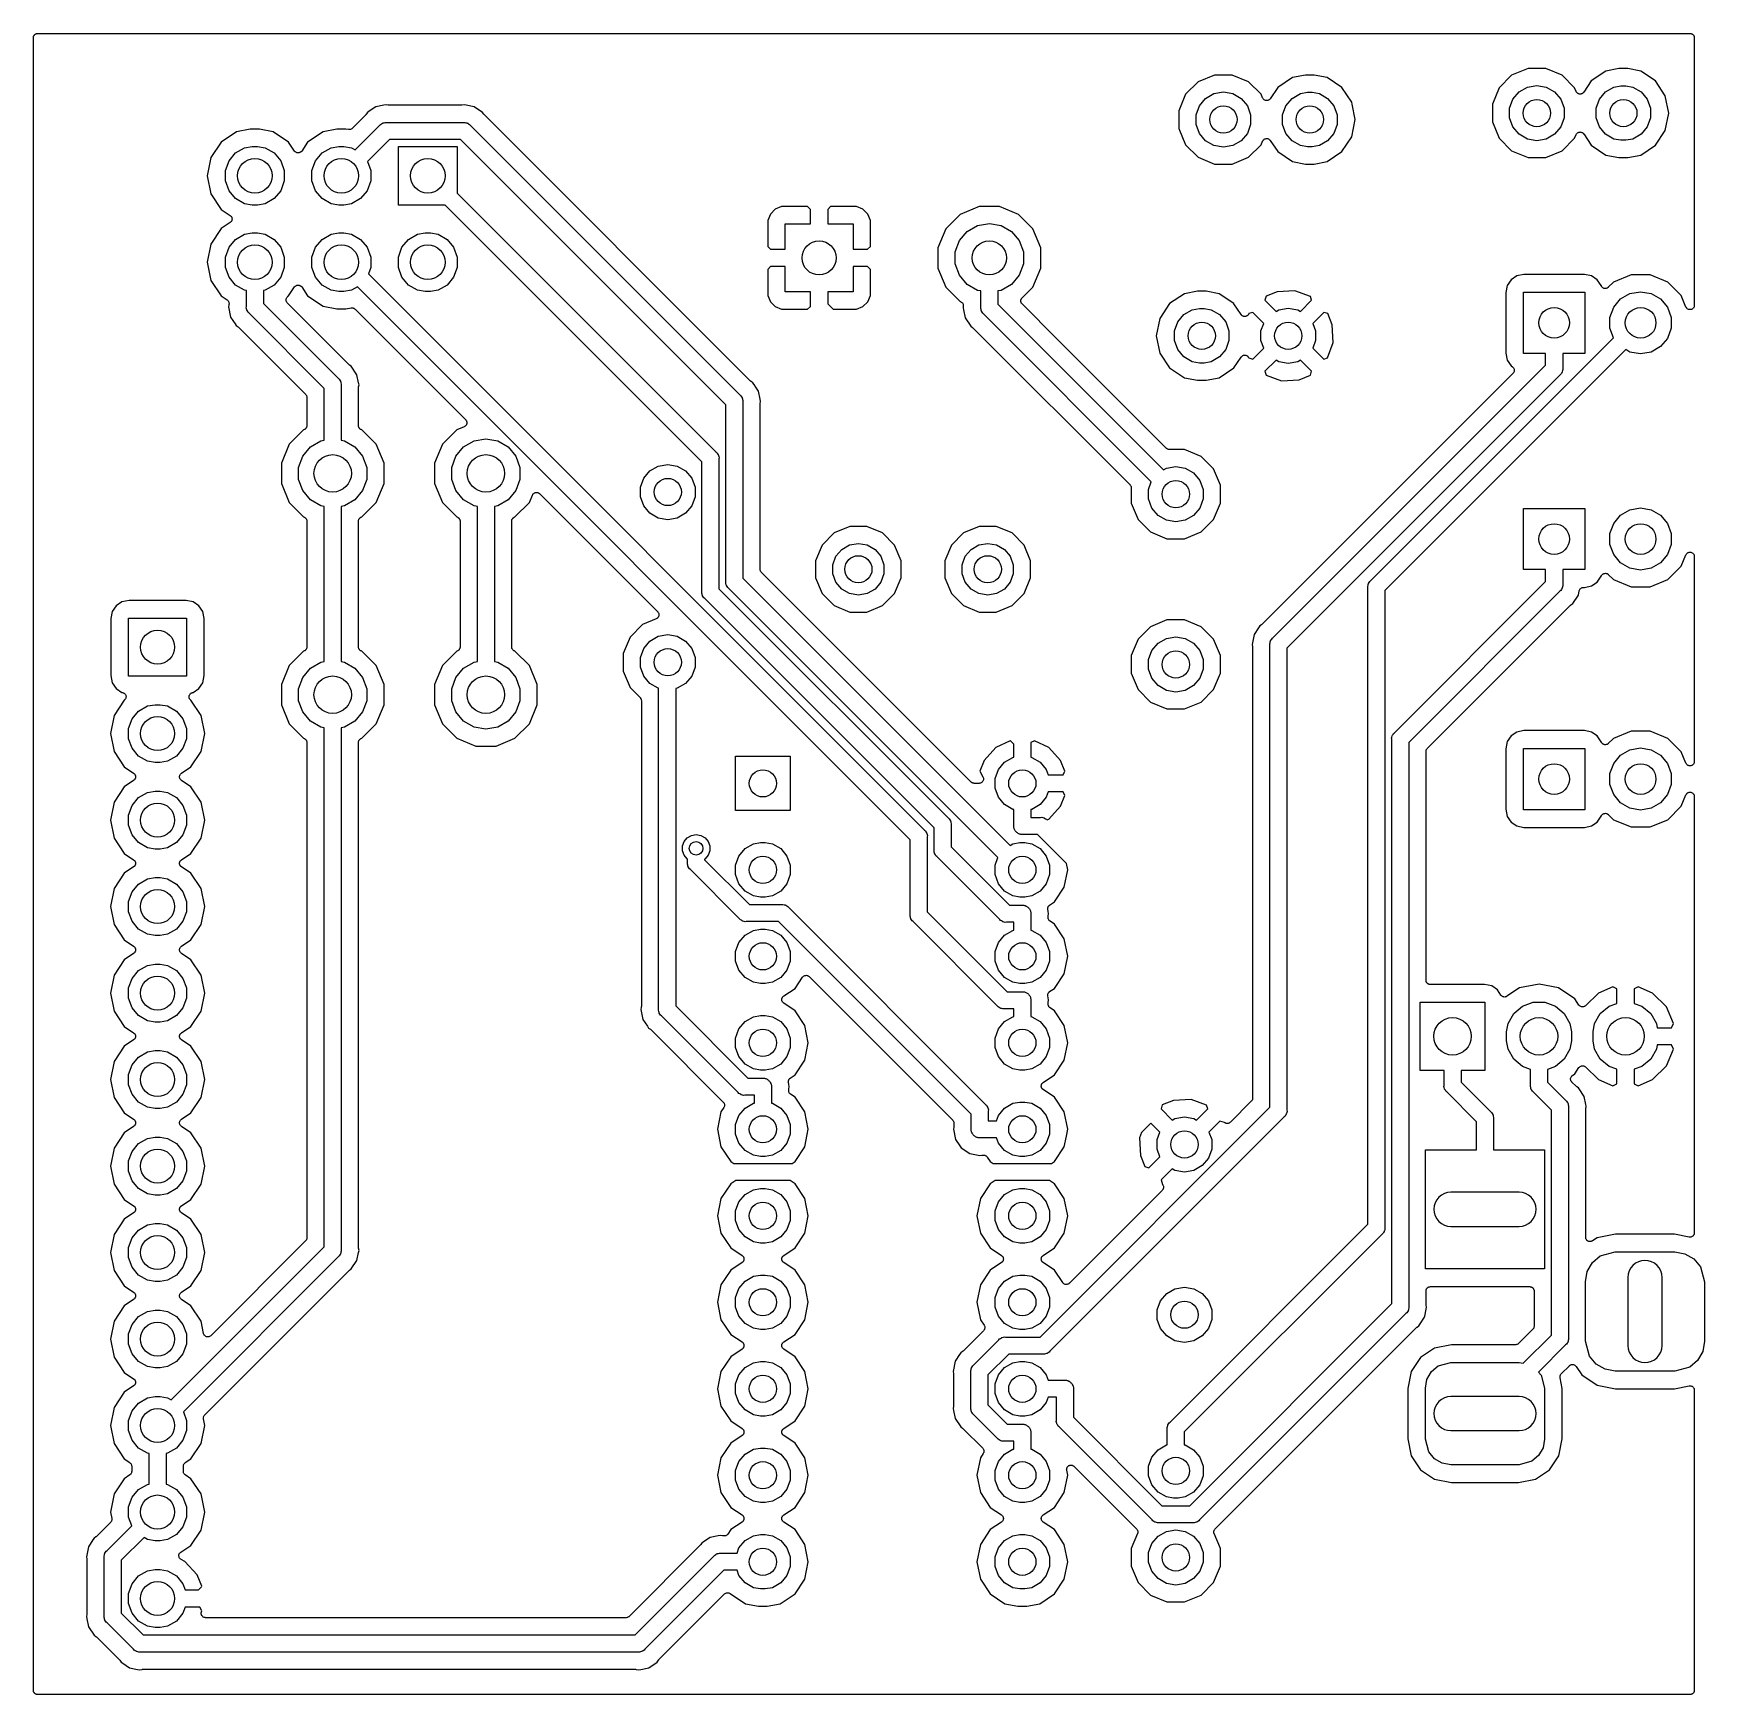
# Model space of a CAD drawing. Extents: x 137.1 to 186.2, y -96.2 to -47.4.
import ezdxf

# ---------------------------------------------------------------- set-up
doc = ezdxf.new("R2010")
doc.units = 0
doc.header["$MEASUREMENT"] = 0
doc.layers.add('BLACK', color=7, linetype='CONTINUOUS')

msp = doc.modelspace()

# ---------------------------------------------------------------- linework, layer by layer
at = {"layer": 'BLACK', "linetype": 'CONTINUOUS'}
for p, q in [((137.07, -47.5725), (137.071, -47.5616)), ((137.07, -96.1025), (137.07, -47.5725)), ((137.071, -47.5504), (137.075, -47.54)), ((137.071, -47.5616), (137.071, -47.5504)), ((137.075, -47.54), (137.077, -47.5291)), ((137.077, -47.5291), (137.083, -47.5194)), ((137.083, -47.5194), (137.087, -47.509)), ((137.087, -47.509), (137.094, -47.5005)), ((137.094, -47.5005), (137.099, -47.4909)), ((137.099, -47.4909), (137.108, -47.4837)), ((137.108, -47.4837), (137.115, -47.4752)), ((137.115, -47.4752), (137.124, -47.4697)), ((137.124, -47.4697), (137.133, -47.4625)), ((137.133, -47.4625), (137.143, -47.4587)), ((137.143, -47.4587), (137.153, -47.4532)), ((137.153, -47.4532), (137.164, -47.4512)), ((137.164, -47.4512), (137.174, -47.4474)), ((137.174, -47.4474), (137.186, -47.4474)), ((137.186, -47.4474), (137.196, -47.4455)), ((137.196, -47.4455), (185.727, -47.4455)), ((185.727, -47.4455), (185.737, -47.4474)), ((185.737, -47.4474), (185.749, -47.4474)), ((185.749, -47.4474), (185.759, -47.4512)), ((185.759, -47.4512), (185.77, -47.4532)), ((185.77, -47.4532), (185.78, -47.4587)), ((185.78, -47.4587), (185.79, -47.4625)), ((185.79, -47.4625), (185.799, -47.4697)), ((185.799, -47.4697), (185.808, -47.4752)), ((185.808, -47.4752), (185.815, -47.4837)), ((185.815, -47.4837), (185.824, -47.4909)), ((185.824, -47.4909), (185.829, -47.5005)), ((185.829, -47.5005), (185.836, -47.509)), ((185.836, -47.509), (185.84, -47.5194)), ((185.84, -47.5194), (185.846, -47.5291)), ((185.846, -47.5291), (185.848, -47.54)), ((185.848, -47.54), (185.852, -47.5504)), ((185.852, -47.5504), (185.852, -47.5616)), ((185.852, -47.5616), (185.854, -47.5725)), ((185.854, -47.5725), (185.854, -55.4318)), ((180.969, -48.476), (180.488, -48.6751)), ((181.489, -48.476), (180.969, -48.476)), ((181.97, -48.6751), (181.489, -48.476)), ((183.259, -48.5519), (182.826, -48.841)), ((183.64, -48.476), (183.259, -48.5519)), ((183.898, -48.476), (183.64, -48.476)), ((184.279, -48.5519), (183.898, -48.476)), ((184.712, -48.841), (184.279, -48.5519)), ((171.281, -48.8656), (170.913, -49.2336)), ((171.762, -48.6665), (171.281, -48.8656)), ((172.282, -48.6665), (171.762, -48.6665)), ((172.763, -48.8656), (172.282, -48.6665)), ((173.131, -49.2336), (172.763, -48.8656)), ((173.619, -49.0315), (173.398, -49.3622)), ((174.052, -48.7424), (173.619, -49.0315)), ((174.433, -48.6665), (174.052, -48.7424)), ((174.691, -48.6665), (174.433, -48.6665)), ((175.072, -48.7424), (174.691, -48.6665)), ((175.505, -49.0315), (175.072, -48.7424)), ((175.794, -49.4641), (175.505, -49.0315)), ((180.12, -49.0431), (179.921, -49.5238)), ((180.488, -48.6751), (180.12, -49.0431)), ((180.707, -49.1617), (180.951, -49.0206)), ((180.951, -49.0206), (181.229, -48.9717)), ((181.229, -48.9717), (181.507, -49.0206)), ((181.507, -49.0206), (181.751, -49.1617)), ((182.338, -49.0431), (181.97, -48.6751)), ((182.382, -49.1498), (182.338, -49.0431)), ((182.826, -48.841), (182.605, -49.1717)), ((183.247, -49.1617), (183.491, -49.0206)), ((183.491, -49.0206), (183.699, -48.984)), ((183.699, -48.984), (183.839, -48.984)), ((183.839, -48.984), (184.047, -49.0206)), ((184.047, -49.0206), (184.291, -49.1617)), ((185.001, -49.2736), (184.712, -48.841)), ((147.366, -49.5511), (147.132, -49.5975)), ((147.428, -49.5387), (147.366, -49.5511)), ((147.366, -49.5511), (147.366, -49.5511)), ((147.49, -49.5511), (147.428, -49.5387)), ((147.503, -49.5513), (147.49, -49.5511)), ((147.515, -49.5535), (147.503, -49.5513)), ((149.63, -49.5535), (147.515, -49.5535)), ((149.642, -49.5513), (149.63, -49.5535)), ((149.655, -49.5511), (149.642, -49.5513)), ((149.717, -49.5387), (149.655, -49.5511)), ((149.78, -49.5511), (149.717, -49.5387)), ((150.013, -49.5975), (149.78, -49.5511)), ((149.78, -49.5511), (149.78, -49.5511)), ((170.913, -49.2336), (170.714, -49.7143)), ((171.222, -49.8334), (171.318, -49.5683)), ((171.318, -49.5683), (171.5, -49.3522)), ((171.5, -49.3522), (171.744, -49.2111)), ((171.744, -49.2111), (172.022, -49.1622)), ((172.022, -49.1622), (172.3, -49.2111)), ((172.3, -49.2111), (172.544, -49.3522)), ((172.544, -49.3522), (172.726, -49.5683)), ((172.726, -49.5683), (172.822, -49.8334)), ((173.175, -49.3403), (173.131, -49.2336)), ((173.177, -49.3438), (173.175, -49.3403)), ((173.178, -49.3478), (173.177, -49.3438)), ((173.189, -49.3623), (173.178, -49.3478)), ((173.199, -49.3775), (173.189, -49.3623)), ((173.202, -49.38), (173.199, -49.3775)), ((173.205, -49.3834), (173.202, -49.38)), ((173.22, -49.3934), (173.205, -49.3834)), ((173.234, -49.4043), (173.22, -49.3934)), ((173.238, -49.4056), (173.234, -49.4043)), ((173.241, -49.4079), (173.238, -49.4056)), ((173.259, -49.4122), (173.241, -49.4079)), ((173.276, -49.4176), (173.259, -49.4122)), ((173.28, -49.4174), (173.276, -49.4176)), ((173.284, -49.4184), (173.28, -49.4174)), ((173.302, -49.4164), (173.284, -49.4184)), ((173.32, -49.4157), (173.302, -49.4164)), ((173.324, -49.4141), (173.32, -49.4157)), ((173.328, -49.4136), (173.324, -49.4141)), ((173.344, -49.4057), (173.328, -49.4136)), ((173.361, -49.3988), (173.344, -49.4057)), ((173.364, -49.3959), (173.361, -49.3988)), ((173.367, -49.3941), (173.364, -49.3959)), ((173.38, -49.3811), (173.367, -49.3941)), ((173.393, -49.369), (173.38, -49.3811)), ((173.395, -49.3653), (173.393, -49.369)), ((173.398, -49.3622), (173.395, -49.3653)), ((173.762, -49.8334), (173.858, -49.5683)), ((173.858, -49.5683), (174.04, -49.3522)), ((174.04, -49.3522), (174.284, -49.2111)), ((174.284, -49.2111), (174.492, -49.1745)), ((174.492, -49.1745), (174.632, -49.1745)), ((174.632, -49.1745), (174.84, -49.2111)), ((174.84, -49.2111), (175.084, -49.3522)), ((175.084, -49.3522), (175.266, -49.5683)), ((175.266, -49.5683), (175.362, -49.8334)), ((175.806, -49.5233), (175.794, -49.4641)), ((175.896, -49.9745), (175.806, -49.5233)), ((179.921, -49.5238), (179.921, -50.0442)), ((180.429, -49.6429), (180.525, -49.3778)), ((180.525, -49.3778), (180.707, -49.1617)), ((181.751, -49.1617), (181.933, -49.3778)), ((181.933, -49.3778), (182.029, -49.6429)), ((182.384, -49.1533), (182.382, -49.1498)), ((182.385, -49.1573), (182.384, -49.1533)), ((182.396, -49.1718), (182.385, -49.1573)), ((182.406, -49.187), (182.396, -49.1718)), ((182.409, -49.1895), (182.406, -49.187)), ((182.412, -49.1929), (182.409, -49.1895)), ((182.427, -49.2029), (182.412, -49.1929)), ((182.441, -49.2138), (182.427, -49.2029)), ((182.445, -49.2151), (182.441, -49.2138)), ((182.448, -49.2174), (182.445, -49.2151)), ((182.466, -49.2217), (182.448, -49.2174)), ((182.483, -49.2271), (182.466, -49.2217)), ((182.487, -49.2269), (182.483, -49.2271)), ((182.491, -49.2279), (182.487, -49.2269)), ((182.509, -49.2259), (182.491, -49.2279)), ((182.527, -49.2252), (182.509, -49.2259)), ((182.531, -49.2236), (182.527, -49.2252)), ((182.535, -49.2231), (182.531, -49.2236)), ((182.551, -49.2152), (182.535, -49.2231)), ((182.568, -49.2083), (182.551, -49.2152)), ((182.571, -49.2054), (182.568, -49.2083)), ((182.574, -49.2036), (182.571, -49.2054)), ((182.587, -49.1906), (182.574, -49.2036)), ((182.6, -49.1785), (182.587, -49.1906)), ((182.602, -49.1748), (182.6, -49.1785)), ((182.605, -49.1717), (182.602, -49.1748)), ((182.969, -49.6429), (183.065, -49.3778)), ((183.065, -49.3778), (183.247, -49.1617)), ((184.291, -49.1617), (184.473, -49.3778)), ((184.473, -49.3778), (184.569, -49.6429)), ((185.103, -49.784), (185.001, -49.2736)), ((146.83, -49.8371), (146.434, -50.2332)), ((146.838, -49.8269), (146.83, -49.8371)), ((146.846, -49.8179), (146.838, -49.8269)), ((146.882, -49.765), (146.846, -49.8179)), ((146.934, -49.7297), (146.882, -49.765)), ((147.132, -49.5975), (146.934, -49.7297)), ((146.934, -49.7297), (146.934, -49.7297)), ((147.374, -50.0672), (147.406, -50.0586)), ((147.406, -50.0586), (147.439, -50.0615)), ((147.439, -50.0615), (149.706, -50.0615)), ((149.706, -50.0615), (149.739, -50.0586)), ((149.739, -50.0586), (149.771, -50.0672)), ((150.264, -49.765), (150.013, -49.5975)), ((150.299, -49.8179), (150.264, -49.765)), ((150.308, -49.8269), (150.299, -49.8179)), ((150.315, -49.8372), (150.308, -49.8269)), ((153.48, -53.002), (150.315, -49.8372)), ((170.714, -49.7143), (170.714, -50.2347)), ((171.222, -50.1156), (171.222, -49.8334)), ((172.822, -49.8334), (172.822, -50.1156)), ((173.762, -50.1156), (173.762, -49.8334)), ((175.362, -49.8334), (175.362, -50.1156)), ((175.794, -50.4849), (175.896, -49.9745)), ((179.921, -50.0442), (180.12, -50.5249)), ((180.429, -49.9251), (180.429, -49.6429)), ((180.525, -50.1902), (180.429, -49.9251)), ((182.029, -49.9251), (181.933, -50.1902)), ((182.029, -49.6429), (182.029, -49.9251)), ((182.969, -49.9251), (182.969, -49.6429)), ((183.065, -50.1902), (182.969, -49.9251)), ((184.569, -49.9251), (184.473, -50.1902)), ((184.569, -49.6429), (184.569, -49.9251)), ((185.001, -50.2944), (185.103, -49.784)), ((143.039, -50.3335), (142.585, -50.6366)), ((143.439, -50.2539), (143.039, -50.3335)), ((143.709, -50.2539), (143.439, -50.2539)), ((144.109, -50.3335), (143.709, -50.2539)), ((144.563, -50.6366), (144.109, -50.3335)), ((145.579, -50.3335), (145.125, -50.6366)), ((145.979, -50.2539), (145.579, -50.3335)), ((146.249, -50.2539), (145.979, -50.2539)), ((146.32, -50.268), (146.249, -50.2539)), ((146.338, -50.2683), (146.32, -50.268)), ((146.356, -50.2699), (146.338, -50.2683)), ((146.36, -50.2688), (146.356, -50.2699)), ((146.364, -50.2689), (146.36, -50.2688)), ((146.381, -50.2631), (146.364, -50.2689)), ((146.398, -50.2585), (146.381, -50.2631)), ((146.402, -50.2561), (146.398, -50.2585)), ((146.406, -50.2547), (146.402, -50.2561)), ((146.42, -50.2435), (146.406, -50.2547)), ((146.434, -50.2332), (146.42, -50.2435)), ((146.522, -50.8639), (147.244, -50.1424)), ((147.244, -50.1424), (147.265, -50.117)), ((147.265, -50.117), (147.294, -50.1005)), ((147.294, -50.1005), (147.321, -50.0814)), ((147.321, -50.0814), (147.332, -50.0785)), ((147.332, -50.0785), (147.341, -50.073)), ((147.341, -50.073), (147.374, -50.0672)), ((149.771, -50.0672), (149.804, -50.073)), ((149.804, -50.073), (149.814, -50.0785)), ((149.814, -50.0785), (149.825, -50.0814)), ((149.825, -50.0814), (149.852, -50.1004)), ((149.852, -50.1004), (149.88, -50.117)), ((149.88, -50.117), (149.902, -50.1424)), ((149.902, -50.1424), (157.825, -58.066)), ((170.714, -50.2347), (170.913, -50.7154)), ((171.318, -50.3807), (171.222, -50.1156)), ((171.5, -50.5968), (171.318, -50.3807)), ((172.726, -50.3807), (172.544, -50.5968)), ((172.822, -50.1156), (172.726, -50.3807)), ((173.205, -50.5656), (173.22, -50.5556)), ((173.22, -50.5556), (173.234, -50.5447)), ((173.234, -50.5447), (173.238, -50.5434)), ((173.238, -50.5434), (173.241, -50.5411)), ((173.241, -50.5411), (173.259, -50.5368)), ((173.259, -50.5368), (173.276, -50.5314)), ((173.276, -50.5314), (173.28, -50.5316)), ((173.28, -50.5316), (173.284, -50.5306)), ((173.284, -50.5306), (173.302, -50.5326)), ((173.302, -50.5326), (173.32, -50.5333)), ((173.32, -50.5333), (173.324, -50.5349)), ((173.324, -50.5349), (173.328, -50.5354)), ((173.328, -50.5354), (173.344, -50.5433)), ((173.344, -50.5433), (173.361, -50.5502)), ((173.361, -50.5502), (173.364, -50.5531)), ((173.364, -50.5531), (173.367, -50.5549)), ((173.367, -50.5549), (173.38, -50.5679)), ((173.858, -50.3807), (173.762, -50.1156)), ((174.04, -50.5968), (173.858, -50.3807)), ((175.266, -50.3807), (175.084, -50.5968)), ((175.362, -50.1156), (175.266, -50.3807)), ((175.505, -50.9175), (175.794, -50.4849)), ((180.12, -50.5249), (180.488, -50.8929)), ((180.707, -50.4063), (180.525, -50.1902)), ((180.951, -50.5474), (180.707, -50.4063)), ((181.229, -50.5963), (180.951, -50.5474)), ((181.507, -50.5474), (181.229, -50.5963)), ((181.751, -50.4063), (181.507, -50.5474)), ((181.933, -50.1902), (181.751, -50.4063)), ((181.97, -50.8929), (182.338, -50.5249)), ((182.338, -50.5249), (182.382, -50.4182)), ((182.382, -50.4182), (182.384, -50.4147)), ((182.384, -50.4147), (182.385, -50.4107)), ((182.385, -50.4107), (182.396, -50.3962)), ((182.396, -50.3962), (182.406, -50.381)), ((182.406, -50.381), (182.409, -50.3785)), ((182.409, -50.3785), (182.412, -50.3751)), ((182.412, -50.3751), (182.427, -50.3651)), ((182.427, -50.3651), (182.441, -50.3542)), ((182.441, -50.3542), (182.445, -50.3529)), ((182.445, -50.3529), (182.448, -50.3506)), ((182.448, -50.3506), (182.466, -50.3463)), ((182.466, -50.3463), (182.483, -50.3409)), ((182.483, -50.3409), (182.487, -50.3411)), ((182.487, -50.3411), (182.491, -50.3401)), ((182.491, -50.3401), (182.509, -50.3421)), ((182.509, -50.3421), (182.527, -50.3428)), ((182.527, -50.3428), (182.531, -50.3444)), ((182.531, -50.3444), (182.535, -50.3449)), ((182.535, -50.3449), (182.551, -50.3528)), ((182.551, -50.3528), (182.568, -50.3597)), ((182.568, -50.3597), (182.571, -50.3626)), ((182.571, -50.3626), (182.574, -50.3644)), ((182.574, -50.3644), (182.587, -50.3774)), ((182.587, -50.3774), (182.6, -50.3895)), ((182.6, -50.3895), (182.602, -50.3932)), ((182.602, -50.3932), (182.605, -50.3963)), ((182.605, -50.3963), (182.826, -50.727)), ((183.247, -50.4063), (183.065, -50.1902)), ((183.491, -50.5474), (183.247, -50.4063)), ((183.699, -50.584), (183.491, -50.5474)), ((184.047, -50.5474), (183.839, -50.584)), ((184.291, -50.4063), (184.047, -50.5474)), ((184.473, -50.1902), (184.291, -50.4063)), ((184.712, -50.727), (185.001, -50.2944)), ((142.585, -50.6366), (142.282, -51.0903)), ((142.815, -51.187), (143.01, -50.9537)), ((143.01, -50.9537), (143.274, -50.8015)), ((143.274, -50.8015), (143.498, -50.7619)), ((143.498, -50.7619), (143.65, -50.7619)), ((143.65, -50.7619), (143.874, -50.8015)), ((143.874, -50.8015), (144.138, -50.9537)), ((144.138, -50.9537), (144.333, -51.187)), ((144.738, -50.8993), (144.563, -50.6366)), ((144.748, -50.9093), (144.738, -50.8993)), ((144.756, -50.9205), (144.748, -50.9093)), ((144.763, -50.9252), (144.756, -50.9205)), ((144.769, -50.9312), (144.763, -50.9252)), ((144.781, -50.9373), (144.769, -50.9312)), ((144.793, -50.945), (144.781, -50.9373)), ((144.801, -50.947), (144.793, -50.945)), ((144.808, -50.9507), (144.801, -50.947)), ((144.822, -50.9522), (144.808, -50.9507)), ((144.836, -50.9555), (144.822, -50.9522)), ((144.844, -50.9546), (144.836, -50.9555)), ((144.852, -50.9555), (144.844, -50.9546)), ((144.866, -50.9522), (144.852, -50.9555)), ((144.88, -50.9507), (144.866, -50.9522)), ((144.887, -50.947), (144.88, -50.9507)), ((144.895, -50.945), (144.887, -50.947)), ((144.907, -50.9373), (144.895, -50.945)), ((144.919, -50.9312), (144.907, -50.9373)), ((144.925, -50.9252), (144.919, -50.9312)), ((144.932, -50.9205), (144.925, -50.9252)), ((144.94, -50.9093), (144.932, -50.9205)), ((144.95, -50.8993), (144.94, -50.9093)), ((145.125, -50.6366), (144.95, -50.8993)), ((145.355, -51.187), (145.55, -50.9537)), ((145.55, -50.9537), (145.814, -50.8015)), ((145.814, -50.8015), (146.038, -50.7619)), ((146.038, -50.7619), (146.19, -50.7619)), ((146.19, -50.7619), (146.414, -50.8015)), ((146.414, -50.8015), (146.522, -50.8639)), ((147.532, -50.5615), (146.882, -51.2109)), ((149.614, -50.5615), (147.532, -50.5615)), ((147.79, -52.4891), (147.79, -50.7619)), ((147.79, -50.7619), (149.518, -50.7619)), ((149.518, -50.7619), (149.518, -52.1355)), ((157.406, -58.3541), (149.614, -50.5615)), ((170.913, -50.7154), (171.281, -51.0834)), ((171.744, -50.7379), (171.5, -50.5968)), ((172.022, -50.7868), (171.744, -50.7379)), ((172.3, -50.7379), (172.022, -50.7868)), ((172.544, -50.5968), (172.3, -50.7379)), ((172.763, -51.0834), (173.131, -50.7154)), ((173.131, -50.7154), (173.175, -50.6087)), ((173.175, -50.6087), (173.177, -50.6052)), ((173.177, -50.6052), (173.178, -50.6012)), ((173.178, -50.6012), (173.189, -50.5867)), ((173.189, -50.5867), (173.199, -50.5715)), ((173.199, -50.5715), (173.202, -50.569)), ((173.202, -50.569), (173.205, -50.5656)), ((173.38, -50.5679), (173.393, -50.58)), ((173.393, -50.58), (173.395, -50.5837)), ((173.395, -50.5837), (173.398, -50.5868)), ((173.398, -50.5868), (173.619, -50.9175)), ((173.619, -50.9175), (174.052, -51.2066)), ((174.284, -50.7379), (174.04, -50.5968)), ((174.492, -50.7745), (174.284, -50.7379)), ((174.632, -50.7745), (174.492, -50.7745)), ((174.84, -50.7379), (174.632, -50.7745)), ((175.084, -50.5968), (174.84, -50.7379)), ((175.072, -51.2066), (175.505, -50.9175)), ((180.488, -50.8929), (180.969, -51.092)), ((181.489, -51.092), (181.97, -50.8929)), ((182.826, -50.727), (183.259, -51.0161)), ((183.259, -51.0161), (183.64, -51.092)), ((183.839, -50.584), (183.699, -50.584)), ((183.898, -51.092), (184.279, -51.0161)), ((184.279, -51.0161), (184.712, -50.727)), ((142.282, -51.0903), (142.176, -51.6255)), ((142.71, -51.4732), (142.815, -51.187)), ((142.71, -51.7778), (142.71, -51.4732)), ((144.333, -51.187), (144.438, -51.4732)), ((144.438, -51.4732), (144.438, -51.7778)), ((145.25, -51.4732), (145.355, -51.187)), ((145.25, -51.7778), (145.25, -51.4732)), ((146.882, -51.2109), (146.978, -51.4732)), ((146.978, -51.4732), (146.978, -51.7778)), ((171.281, -51.0834), (171.762, -51.2825)), ((171.762, -51.2825), (172.282, -51.2825)), ((172.282, -51.2825), (172.763, -51.0834)), ((174.052, -51.2066), (174.433, -51.2825)), ((174.433, -51.2825), (174.691, -51.2825)), ((174.691, -51.2825), (175.072, -51.2066)), ((180.969, -51.092), (181.489, -51.092)), ((183.64, -51.092), (183.898, -51.092)), ((142.176, -51.6255), (142.282, -52.1607)), ((142.815, -52.064), (142.71, -51.7778)), ((144.438, -51.7778), (144.333, -52.064)), ((145.355, -52.064), (145.25, -51.7778)), ((146.978, -51.7778), (146.873, -52.064)), ((142.282, -52.1607), (142.585, -52.6144)), ((143.01, -52.2973), (142.815, -52.064)), ((143.274, -52.4495), (143.01, -52.2973)), ((143.498, -52.4891), (143.274, -52.4495)), ((143.65, -52.4891), (143.498, -52.4891)), ((143.874, -52.4495), (143.65, -52.4891)), ((144.138, -52.2973), (143.874, -52.4495)), ((144.333, -52.064), (144.138, -52.2973)), ((145.55, -52.2973), (145.355, -52.064)), ((145.814, -52.4495), (145.55, -52.2973)), ((146.038, -52.4891), (145.814, -52.4495)), ((146.19, -52.4891), (146.038, -52.4891)), ((146.414, -52.4495), (146.19, -52.4891)), ((146.678, -52.2973), (146.414, -52.4495)), ((146.873, -52.064), (146.678, -52.2973)), ((149.164, -52.4891), (147.79, -52.4891)), ((156.706, -60.0311), (149.164, -52.4891)), ((149.518, -52.1355), (157.125, -59.743)), ((142.585, -52.6144), (142.848, -52.7899)), ((142.848, -53.0011), (142.585, -53.1766)), ((142.848, -52.7899), (142.858, -52.7995)), ((142.858, -52.9915), (142.848, -53.0011)), ((142.858, -52.7995), (142.869, -52.8077)), ((142.869, -52.9833), (142.858, -52.9915)), ((142.869, -52.8077), (142.874, -52.8146)), ((142.874, -52.9764), (142.869, -52.9833)), ((142.874, -52.8146), (142.88, -52.8204)), ((142.88, -52.9706), (142.874, -52.9764)), ((142.88, -52.8204), (142.886, -52.8328)), ((142.886, -52.9582), (142.88, -52.9706)), ((142.886, -52.8328), (142.894, -52.8443)), ((142.894, -52.9466), (142.886, -52.9582)), ((142.894, -52.8443), (142.896, -52.8525)), ((142.896, -52.9385), (142.894, -52.9466)), ((142.896, -52.8525), (142.899, -52.86)), ((142.899, -52.931), (142.896, -52.9385)), ((142.899, -52.86), (142.901, -52.8737)), ((142.901, -52.9173), (142.899, -52.931)), ((142.901, -52.8737), (142.904, -52.8872)), ((142.904, -52.9038), (142.901, -52.9173)), ((142.904, -52.8872), (142.903, -52.8955)), ((142.903, -52.8955), (142.904, -52.9038)), ((154.892, -54.414), (153.48, -53.002)), ((153.48, -53.002), (153.48, -53.002)), ((158.716, -52.7507), (158.639, -52.9375)), ((158.639, -52.9375), (158.639, -53.7001)), ((158.859, -52.6078), (158.716, -52.7507)), ((159.046, -52.5305), (158.859, -52.6078)), ((159.809, -52.5305), (159.046, -52.5305)), ((159.893, -52.6149), (159.809, -52.5305)), ((159.893, -53.0385), (159.893, -52.6149)), ((160.485, -52.5305), (160.401, -52.6149)), ((160.401, -52.6149), (160.401, -53.0385)), ((161.248, -52.5305), (160.485, -52.5305)), ((161.435, -52.6078), (161.248, -52.5305)), ((161.578, -52.7507), (161.435, -52.6078)), ((161.655, -52.9375), (161.578, -52.7507)), ((161.655, -53.7001), (161.655, -52.9375)), ((164.293, -52.7601), (163.869, -53.1843)), ((164.847, -52.5305), (164.293, -52.7601)), ((165.447, -52.5305), (164.847, -52.5305)), ((166.001, -52.7601), (165.447, -52.5305)), ((166.425, -53.1843), (166.001, -52.7601)), ((142.585, -53.1766), (142.282, -53.6303)), ((142.815, -53.727), (143.01, -53.4937)), ((143.01, -53.4937), (143.274, -53.3415)), ((143.274, -53.3415), (143.498, -53.3019)), ((143.498, -53.3019), (143.65, -53.3019)), ((143.65, -53.3019), (143.874, -53.3415)), ((143.874, -53.3415), (144.138, -53.4937)), ((144.138, -53.4937), (144.333, -53.727)), ((145.355, -53.727), (145.55, -53.4937)), ((145.55, -53.4937), (145.814, -53.3415)), ((145.814, -53.3415), (146.038, -53.3019)), ((146.038, -53.3019), (146.19, -53.3019)), ((146.19, -53.3019), (146.414, -53.3415)), ((146.414, -53.3415), (146.678, -53.4937)), ((146.678, -53.4937), (146.873, -53.727)), ((147.895, -53.727), (148.09, -53.4937)), ((148.09, -53.4937), (148.354, -53.3415)), ((148.354, -53.3415), (148.578, -53.3019)), ((148.578, -53.3019), (148.73, -53.3019)), ((148.73, -53.3019), (148.954, -53.3415)), ((148.954, -53.3415), (149.218, -53.4937)), ((149.218, -53.4937), (149.413, -53.727)), ((159.147, -53.7845), (159.147, -53.0385)), ((159.147, -53.0385), (159.893, -53.0385)), ((160.401, -53.0385), (161.147, -53.0385)), ((161.147, -53.0385), (161.147, -53.7845)), ((163.869, -53.1843), (163.639, -53.7385)), ((164.268, -53.5308), (164.494, -53.2606)), ((164.494, -53.2606), (164.8, -53.0843)), ((164.8, -53.0843), (165.147, -53.0231)), ((165.147, -53.0231), (165.494, -53.0843)), ((165.494, -53.0843), (165.8, -53.2606)), ((165.8, -53.2606), (166.026, -53.5308)), ((166.655, -53.7385), (166.425, -53.1843)), ((142.282, -53.6303), (142.176, -54.1655)), ((142.71, -54.0132), (142.815, -53.727)), ((144.333, -53.727), (144.438, -54.0132)), ((145.25, -54.0132), (145.355, -53.727)), ((146.873, -53.727), (146.978, -54.0132)), ((147.79, -54.0132), (147.895, -53.727)), ((149.413, -53.727), (149.518, -54.0132)), ((158.639, -53.7001), (158.723, -53.7845)), ((158.723, -53.7845), (159.147, -53.7845)), ((161.147, -53.7845), (161.571, -53.7845)), ((161.571, -53.7845), (161.655, -53.7001)), ((163.639, -53.7385), (163.639, -54.3385)), ((164.147, -53.8622), (164.268, -53.5308)), ((164.147, -54.2148), (164.147, -53.8622)), ((166.026, -53.5308), (166.147, -53.8622)), ((166.147, -53.8622), (166.147, -54.2148)), ((166.655, -54.3385), (166.655, -53.7385)), ((142.176, -54.1655), (142.282, -54.7007)), ((142.71, -54.3178), (142.71, -54.0132)), ((142.815, -54.604), (142.71, -54.3178)), ((144.438, -54.3178), (144.333, -54.604)), ((144.438, -54.0132), (144.438, -54.3178)), ((145.25, -54.3178), (145.25, -54.0132)), ((145.355, -54.604), (145.25, -54.3178)), ((146.978, -54.3178), (146.909, -54.5071)), ((146.978, -54.0132), (146.978, -54.3178)), ((147.79, -54.3178), (147.79, -54.0132)), ((147.895, -54.604), (147.79, -54.3178)), ((149.518, -54.3178), (149.413, -54.604)), ((149.518, -54.0132), (149.518, -54.3178)), ((154.892, -54.4141), (154.892, -54.414)), ((158.131, -57.6529), (154.892, -54.4141)), ((158.723, -54.2925), (158.639, -54.3769)), ((158.639, -54.3769), (158.639, -55.1395)), ((159.147, -54.2925), (158.723, -54.2925)), ((159.147, -55.0385), (159.147, -54.2925)), ((161.147, -54.2925), (161.147, -55.0385)), ((161.571, -54.2925), (161.147, -54.2925)), ((161.655, -54.3769), (161.571, -54.2925)), ((161.655, -55.1395), (161.655, -54.3769)), ((163.639, -54.3385), (163.869, -54.8927)), ((164.268, -54.5462), (164.147, -54.2148)), ((166.147, -54.2148), (166.026, -54.5462)), ((166.425, -54.8927), (166.655, -54.3385)), ((142.282, -54.7007), (142.585, -55.1544)), ((143.01, -54.8373), (142.815, -54.604)), ((143.274, -54.9895), (143.01, -54.8373)), ((144.138, -54.8373), (143.874, -54.9895)), ((144.333, -54.604), (144.138, -54.8373)), ((144.563, -55.1544), (144.738, -54.8917)), ((144.738, -54.8917), (144.748, -54.8817)), ((144.748, -54.8817), (144.756, -54.8705)), ((144.756, -54.8705), (144.763, -54.8658)), ((144.763, -54.8658), (144.769, -54.8598)), ((144.769, -54.8598), (144.781, -54.8537)), ((144.781, -54.8537), (144.793, -54.846)), ((144.793, -54.846), (144.801, -54.844)), ((144.801, -54.844), (144.808, -54.8403)), ((144.808, -54.8403), (144.822, -54.8388)), ((144.822, -54.8388), (144.836, -54.8355)), ((144.836, -54.8355), (144.844, -54.8364)), ((144.844, -54.8364), (144.852, -54.8355)), ((144.852, -54.8355), (144.866, -54.8388)), ((144.866, -54.8388), (144.88, -54.8403)), ((144.88, -54.8403), (144.887, -54.844)), ((144.887, -54.844), (144.895, -54.846)), ((144.895, -54.846), (144.907, -54.8537)), ((144.907, -54.8537), (144.919, -54.8598)), ((144.919, -54.8598), (144.925, -54.8658)), ((144.925, -54.8658), (144.932, -54.8705)), ((144.932, -54.8705), (144.94, -54.8817)), ((144.94, -54.8817), (144.95, -54.8917)), ((144.95, -54.8917), (145.125, -55.1544)), ((145.55, -54.8373), (145.355, -54.604)), ((145.814, -54.9895), (145.55, -54.8373)), ((146.585, -54.8907), (146.414, -54.9895)), ((162.824, -71.1295), (146.585, -54.8907)), ((146.909, -54.5071), (163.243, -70.8414)), ((148.09, -54.8373), (147.895, -54.604)), ((148.354, -54.9895), (148.09, -54.8373)), ((149.218, -54.8373), (148.954, -54.9895)), ((149.413, -54.604), (149.218, -54.8373)), ((163.869, -54.8927), (164.293, -55.3169)), ((164.494, -54.8164), (164.268, -54.5462)), ((164.8, -54.9927), (164.494, -54.8164)), ((165.8, -54.8164), (165.494, -54.9927)), ((166.026, -54.5462), (165.8, -54.8164)), ((166.109, -55.2095), (166.425, -54.8927)), ((180.358, -54.8453), (180.317, -55.056)), ((180.471, -54.6773), (180.358, -54.8453)), ((180.639, -54.565), (180.471, -54.6773)), ((180.85, -54.5231), (180.639, -54.565)), ((182.624, -54.5231), (180.85, -54.5231)), ((182.835, -54.565), (182.624, -54.5231)), ((183.003, -54.6773), (182.835, -54.565)), ((183.117, -54.848), (183.003, -54.6773)), ((183.123, -54.8606), (183.117, -54.848)), ((183.13, -54.8773), (183.123, -54.8606)), ((183.132, -54.8804), (183.13, -54.8773)), ((183.134, -54.8843), (183.132, -54.8804)), ((183.147, -54.897), (183.134, -54.8843)), ((183.159, -54.9105), (183.147, -54.897)), ((183.162, -54.9125), (183.159, -54.9105)), ((183.165, -54.9154), (183.162, -54.9125)), ((183.182, -54.923), (183.165, -54.9154)), ((183.197, -54.9317), (183.182, -54.923)), ((183.202, -54.9323), (183.197, -54.9317)), ((183.205, -54.9341), (183.202, -54.9323)), ((183.223, -54.9356), (183.205, -54.9341)), ((183.241, -54.9384), (183.223, -54.9356)), ((183.245, -54.9376), (183.241, -54.9384)), ((183.249, -54.9379), (183.245, -54.9376)), ((183.267, -54.9333), (183.249, -54.9379)), ((183.284, -54.9298), (183.267, -54.9333)), ((183.288, -54.9276), (183.284, -54.9298)), ((183.292, -54.9265), (183.288, -54.9276)), ((183.307, -54.9162), (183.292, -54.9265)), ((183.322, -54.9069), (183.307, -54.9162)), ((183.325, -54.9036), (183.322, -54.9069)), ((183.328, -54.9012), (183.325, -54.9036)), ((183.479, -54.7499), (183.328, -54.9012)), ((183.997, -54.5355), (183.479, -54.7499)), ((184.557, -54.5355), (183.997, -54.5355)), ((185.075, -54.7499), (184.557, -54.5355)), ((185.471, -55.1459), (185.075, -54.7499)), ((142.585, -55.1544), (142.76, -55.2709)), ((142.76, -55.2709), (142.773, -55.2833)), ((142.773, -55.2833), (142.786, -55.2949)), ((142.786, -55.2949), (142.788, -55.2985)), ((142.788, -55.2985), (142.791, -55.3014)), ((142.791, -55.3014), (142.799, -55.3175)), ((142.799, -55.3175), (142.808, -55.3331)), ((142.814, -55.417), (142.801, -55.4794)), ((142.808, -55.3331), (142.809, -55.3372)), ((142.809, -55.3372), (142.811, -55.341)), ((142.811, -55.341), (142.813, -55.3588)), ((142.813, -55.3588), (142.816, -55.3765)), ((142.816, -55.3922), (142.814, -55.4045)), ((142.814, -55.4045), (142.814, -55.417)), ((142.816, -55.3765), (142.816, -55.3922)), ((143.324, -54.9983), (143.274, -54.9895)), ((143.324, -55.4685), (143.324, -54.9983)), ((143.874, -54.9895), (143.824, -54.9983)), ((143.824, -54.9983), (143.824, -55.3758)), ((143.824, -55.3758), (146.029, -57.5809)), ((144.49, -55.2792), (144.493, -55.2586)), ((144.491, -55.2806), (144.49, -55.2792)), ((144.491, -55.282), (144.491, -55.2806)), ((144.496, -55.302), (144.491, -55.282)), ((144.493, -55.2586), (144.494, -55.238)), ((144.494, -55.238), (144.495, -55.2368)), ((144.495, -55.2354), (144.504, -55.2168)), ((144.495, -55.2368), (144.495, -55.2354)), ((144.501, -55.322), (144.496, -55.302)), ((144.502, -55.3232), (144.501, -55.322)), ((144.502, -55.3246), (144.502, -55.3232)), ((144.514, -55.3415), (144.502, -55.3246)), ((144.504, -55.2168), (144.513, -55.198)), ((144.513, -55.198), (144.514, -55.1971)), ((144.514, -55.1971), (144.515, -55.1958)), ((144.525, -55.3587), (144.514, -55.3415)), ((144.515, -55.1958), (144.53, -55.1815)), ((144.526, -55.3595), (144.525, -55.3587)), ((144.527, -55.3607), (144.526, -55.3595)), ((146.334, -57.1678), (144.527, -55.3607)), ((144.53, -55.1815), (144.544, -55.1669)), ((144.544, -55.1669), (144.546, -55.1663)), ((144.546, -55.1663), (144.547, -55.1653)), ((144.547, -55.1653), (144.563, -55.1544)), ((145.125, -55.1544), (145.579, -55.4575)), ((145.579, -55.4575), (145.979, -55.5371)), ((146.038, -55.0291), (145.814, -54.9895)), ((146.19, -55.0291), (146.038, -55.0291)), ((146.414, -54.9895), (146.19, -55.0291)), ((148.578, -55.0291), (148.354, -54.9895)), ((148.73, -55.0291), (148.578, -55.0291)), ((148.954, -54.9895), (148.73, -55.0291)), ((158.639, -55.1395), (158.716, -55.3263)), ((158.716, -55.3263), (158.859, -55.4692)), ((159.893, -55.0385), (159.147, -55.0385)), ((159.809, -55.5465), (159.893, -55.4621)), ((159.893, -55.4621), (159.893, -55.0385)), ((161.147, -55.0385), (160.401, -55.0385)), ((160.401, -55.0385), (160.401, -55.3892)), ((160.401, -55.3892), (160.558, -55.5465)), ((161.435, -55.4692), (161.578, -55.3263)), ((161.578, -55.3263), (161.655, -55.1395)), ((164.293, -55.3169), (164.305, -55.3221)), ((164.305, -55.3221), (164.323, -55.3332)), ((164.323, -55.3332), (164.34, -55.3439)), ((164.34, -55.3439), (164.341, -55.345)), ((164.341, -55.345), (164.342, -55.3458)), ((164.342, -55.3458), (164.355, -55.3622)), ((164.355, -55.3622), (164.368, -55.3783)), ((164.368, -55.3783), (164.368, -55.3796)), ((164.368, -55.3796), (164.369, -55.3808)), ((164.369, -55.3808), (164.375, -55.4005)), ((164.381, -55.4642), (164.374, -55.4995)), ((164.375, -55.4005), (164.382, -55.4201)), ((164.382, -55.4435), (164.381, -55.4642)), ((164.382, -55.4201), (164.382, -55.4215)), ((164.382, -55.4215), (164.383, -55.4228)), ((164.383, -55.4228), (164.382, -55.4435)), ((164.897, -55.0098), (164.8, -54.9927)), ((164.897, -55.4886), (164.897, -55.0098)), ((165.494, -54.9927), (165.397, -55.0098)), ((165.397, -55.0098), (165.397, -55.3959)), ((165.397, -55.3959), (170.263, -60.2614)), ((166.072, -55.2883), (166.075, -55.2775)), ((166.073, -55.2993), (166.072, -55.2883)), ((166.072, -55.3104), (166.073, -55.2993)), ((166.075, -55.3211), (166.072, -55.3104)), ((166.075, -55.2775), (166.076, -55.2665)), ((166.076, -55.3322), (166.075, -55.3211)), ((166.076, -55.2665), (166.08, -55.2564)), ((166.08, -55.3423), (166.076, -55.3322)), ((166.08, -55.2564), (166.083, -55.2457)), ((166.083, -55.353), (166.08, -55.3423)), ((166.083, -55.2457), (166.09, -55.2366)), ((166.09, -55.3621), (166.083, -55.353)), ((166.09, -55.2366), (166.094, -55.2265)), ((166.094, -55.3722), (166.09, -55.3621)), ((166.094, -55.2265), (166.102, -55.2186)), ((166.102, -55.38), (166.094, -55.3722)), ((166.102, -55.2186), (166.109, -55.2095)), ((166.109, -55.3891), (166.102, -55.38)), ((167.134, -56.4143), (166.109, -55.3891)), ((170.443, -55.3815), (170.154, -55.8141)), ((170.876, -55.0924), (170.443, -55.3815)), ((171.257, -55.0165), (170.876, -55.0924)), ((171.515, -55.0165), (171.257, -55.0165)), ((171.896, -55.0924), (171.515, -55.0165)), ((172.329, -55.3815), (171.896, -55.0924)), ((172.333, -55.3873), (172.329, -55.3815)), ((172.544, -55.7034), (172.333, -55.3873)), ((173.276, -55.1649), (173.241, -55.2807)), ((173.241, -55.2807), (173.568, -55.6074)), ((173.601, -55.0305), (173.276, -55.1649)), ((174.124, -55.0056), (173.601, -55.0305)), ((174.577, -55.1685), (174.124, -55.0056)), ((174.284, -55.6074), (174.611, -55.2807)), ((174.611, -55.2807), (174.577, -55.1685)), ((180.317, -55.056), (180.317, -56.831)), ((180.837, -56.8435), (180.837, -55.0435)), ((180.837, -55.0435), (182.637, -55.0435)), ((182.637, -55.0435), (182.637, -56.8435)), ((183.486, -55.4866), (183.69, -55.2434)), ((183.69, -55.2434), (183.964, -55.0847)), ((183.964, -55.0847), (184.277, -55.0296)), ((184.277, -55.0296), (184.59, -55.0847)), ((184.59, -55.0847), (184.864, -55.2434)), ((184.864, -55.2434), (185.068, -55.4866)), ((185.609, -55.4804), (185.471, -55.1459)), ((185.85, -55.4508), (185.848, -55.4699)), ((185.854, -55.4318), (185.85, -55.4508)), ((142.801, -55.4794), (142.86, -55.7752)), ((142.86, -55.7752), (142.992, -55.973)), ((143.321, -55.5015), (143.324, -55.4685)), ((143.33, -55.5336), (143.321, -55.5015)), ((143.335, -55.5662), (143.33, -55.5336)), ((143.341, -55.5759), (143.335, -55.5662)), ((143.344, -55.5867), (143.341, -55.5759)), ((143.363, -55.6139), (143.344, -55.5867)), ((143.38, -55.6426), (143.363, -55.6139)), ((143.405, -55.6639), (143.38, -55.6426)), ((145.61, -57.869), (143.405, -55.6639)), ((145.979, -55.5371), (146.249, -55.5371)), ((146.249, -55.5371), (146.403, -55.5065)), ((146.403, -55.5065), (146.421, -55.5061)), ((146.421, -55.5061), (146.439, -55.5046)), ((146.439, -55.5046), (146.443, -55.5056)), ((146.443, -55.5056), (146.447, -55.5056)), ((146.447, -55.5056), (146.464, -55.5113)), ((146.464, -55.5113), (146.481, -55.516)), ((146.481, -55.516), (146.485, -55.5184)), ((146.485, -55.5184), (146.489, -55.5197)), ((146.489, -55.5197), (146.503, -55.531)), ((146.503, -55.531), (146.517, -55.5413)), ((146.517, -55.5413), (149.766, -58.7894)), ((158.859, -55.4692), (159.046, -55.5465)), ((159.046, -55.5465), (159.809, -55.5465)), ((160.558, -55.5465), (161.248, -55.5465)), ((161.248, -55.5465), (161.435, -55.4692)), ((164.374, -55.4995), (164.387, -55.5619)), ((164.387, -55.5619), (164.387, -55.5619)), ((164.387, -55.5619), (164.433, -55.7953)), ((164.433, -55.7953), (164.601, -56.046)), ((164.894, -55.5216), (164.897, -55.4886)), ((164.903, -55.5537), (164.894, -55.5216)), ((164.908, -55.5863), (164.903, -55.5537)), ((164.914, -55.596), (164.908, -55.5863)), ((164.917, -55.6068), (164.914, -55.596)), ((164.936, -55.634), (164.917, -55.6068)), ((164.953, -55.6627), (164.936, -55.634)), ((164.978, -55.684), (164.953, -55.6627)), ((169.905, -60.6115), (164.978, -55.684)), ((170.154, -55.8141), (170.052, -56.3245)), ((170.586, -56.1834), (170.682, -55.9183)), ((170.682, -55.9183), (170.864, -55.7022)), ((170.864, -55.7022), (171.108, -55.5611)), ((171.108, -55.5611), (171.316, -55.5245)), ((171.316, -55.5245), (171.456, -55.5245)), ((171.456, -55.5245), (171.664, -55.5611)), ((171.664, -55.5611), (171.908, -55.7022)), ((171.908, -55.7022), (172.09, -55.9183)), ((172.09, -55.9183), (172.186, -56.1834)), ((172.549, -55.7086), (172.544, -55.7034)), ((172.553, -55.7149), (172.549, -55.7086)), ((172.564, -55.7245), (172.553, -55.7149)), ((172.575, -55.7353), (172.564, -55.7245)), ((172.581, -55.7385), (172.575, -55.7353)), ((172.587, -55.7431), (172.581, -55.7385)), ((172.601, -55.7482), (172.587, -55.7431)), ((172.614, -55.7548), (172.601, -55.7482)), ((172.621, -55.7556), (172.614, -55.7548)), ((172.628, -55.758), (172.621, -55.7556)), ((172.643, -55.758), (172.628, -55.758)), ((172.658, -55.7596), (172.643, -55.758)), ((172.665, -55.7579), (172.658, -55.7596)), ((172.672, -55.7578), (172.665, -55.7579)), ((172.686, -55.7527), (172.672, -55.7578)), ((172.701, -55.7491), (172.686, -55.7527)), ((172.707, -55.7451), (172.701, -55.7491)), ((172.714, -55.7426), (172.707, -55.7451)), ((172.725, -55.7329), (172.714, -55.7426)), ((172.738, -55.7246), (172.725, -55.7329)), ((172.742, -55.7188), (172.738, -55.7246)), ((172.747, -55.7141), (172.742, -55.7188)), ((172.755, -55.7011), (172.747, -55.7141)), ((172.764, -55.689), (172.755, -55.7011)), ((172.766, -55.6821), (172.764, -55.689)), ((172.769, -55.6758), (172.766, -55.6821)), ((172.77, -55.6736), (172.769, -55.6758)), ((172.882, -55.6399), (172.77, -55.6736)), ((173.206, -55.9637), (172.882, -55.6399)), ((173.568, -55.6074), (173.648, -55.5611)), ((173.648, -55.5611), (173.926, -55.5122)), ((173.926, -55.5122), (174.204, -55.5611)), ((174.204, -55.5611), (174.284, -55.6074)), ((174.97, -55.6399), (174.646, -55.9637)), ((175.086, -55.6747), (174.97, -55.6399)), ((175.22, -55.9992), (175.086, -55.6747)), ((183.377, -55.7848), (183.486, -55.4866)), ((183.377, -56.1022), (183.377, -55.7848)), ((185.068, -55.4866), (185.177, -55.7848)), ((185.177, -55.7848), (185.177, -56.1022)), ((185.62, -55.4967), (185.609, -55.4804)), ((185.629, -55.5134), (185.62, -55.4967)), ((185.631, -55.5152), (185.629, -55.5134)), ((185.633, -55.5176), (185.631, -55.5152)), ((185.648, -55.5293), (185.633, -55.5176)), ((185.663, -55.5417), (185.648, -55.5293)), ((185.666, -55.5427), (185.663, -55.5417)), ((185.668, -55.5444), (185.666, -55.5427)), ((185.686, -55.5502), (185.668, -55.5444)), ((185.704, -55.5568), (185.686, -55.5502)), ((185.707, -55.5568), (185.704, -55.5568)), ((185.71, -55.5577), (185.707, -55.5568)), ((185.729, -55.5568), (185.71, -55.5577)), ((185.749, -55.5568), (185.729, -55.5568)), ((185.751, -55.5559), (185.749, -55.5568)), ((185.754, -55.5557), (185.751, -55.5559)), ((185.772, -55.5483), (185.754, -55.5557)), ((185.79, -55.5417), (185.772, -55.5483)), ((185.792, -55.5399), (185.79, -55.5417)), ((185.795, -55.5389), (185.792, -55.5399)), ((185.809, -55.5258), (185.795, -55.5389)), ((185.824, -55.5134), (185.809, -55.5258)), ((185.825, -55.511), (185.824, -55.5134)), ((185.827, -55.5091), (185.825, -55.511)), ((185.836, -55.4919), (185.827, -55.5091)), ((185.846, -55.4752), (185.836, -55.4919)), ((185.848, -55.4699), (185.846, -55.4724)), ((185.846, -55.4724), (185.846, -55.4752)), ((142.992, -55.973), (142.992, -55.973)), ((142.992, -55.973), (143.028, -56.0259)), ((143.028, -56.0259), (143.08, -56.0612)), ((143.08, -56.0612), (143.089, -56.0699)), ((143.089, -56.0699), (143.1, -56.077)), ((143.1, -56.077), (145.065, -58.0422)), ((164.601, -56.046), (164.653, -56.0813)), ((164.653, -56.0813), (164.662, -56.09)), ((164.662, -56.09), (164.673, -56.0971)), ((164.673, -56.0971), (169.279, -60.7033)), ((170.351, -59.6313), (167.134, -56.4143)), ((167.134, -56.4143), (167.134, -56.4143)), ((170.052, -56.3245), (170.154, -56.8349)), ((170.586, -56.4656), (170.586, -56.1834)), ((172.186, -56.1834), (172.186, -56.4656)), ((173.126, -56.1834), (173.206, -55.9637)), ((173.126, -56.4656), (173.126, -56.1834)), ((174.646, -55.9637), (174.726, -56.1834)), ((174.726, -56.1834), (174.726, -56.4656)), ((175.245, -56.5221), (175.22, -55.9992)), ((176.346, -63.5208), (183.48, -56.3865)), ((183.48, -56.3865), (183.377, -56.1022)), ((185.068, -56.4004), (184.864, -56.6436)), ((185.177, -56.1022), (185.068, -56.4004)), ((170.154, -56.8349), (170.443, -57.2675)), ((170.682, -56.7307), (170.586, -56.4656)), ((170.864, -56.9468), (170.682, -56.7307)), ((172.09, -56.7307), (171.908, -56.9468)), ((172.186, -56.4656), (172.09, -56.7307)), ((172.547, -56.942), (172.56, -56.9299)), ((172.56, -56.9299), (172.573, -56.9169)), ((172.573, -56.9169), (172.576, -56.915)), ((172.576, -56.915), (172.579, -56.9122)), ((172.579, -56.9122), (172.596, -56.9053)), ((172.596, -56.9053), (172.612, -56.8974)), ((172.612, -56.8974), (172.616, -56.8969)), ((172.616, -56.8969), (172.62, -56.8953)), ((172.62, -56.8953), (172.638, -56.8945)), ((172.638, -56.8945), (172.656, -56.8926)), ((172.656, -56.8926), (172.66, -56.8936)), ((172.66, -56.8936), (172.664, -56.8934)), ((172.664, -56.8934), (172.681, -56.8988)), ((172.681, -56.8988), (172.699, -56.9031)), ((172.699, -56.9031), (172.702, -56.9054)), ((172.702, -56.9054), (172.706, -56.9066)), ((172.706, -56.9066), (172.72, -56.9176)), ((172.72, -56.9176), (172.735, -56.9276)), ((172.735, -56.9276), (172.738, -56.9309)), ((172.738, -56.9309), (172.741, -56.9335)), ((172.741, -56.9335), (172.751, -56.9486)), ((172.882, -57.0091), (173.206, -56.6853)), ((173.206, -56.6853), (173.126, -56.4656)), ((174.726, -56.4656), (174.646, -56.6853)), ((174.646, -56.6853), (174.97, -57.0091)), ((175.082, -56.9754), (175.245, -56.5221)), ((183.842, -56.7318), (176.765, -63.8089)), ((180.317, -56.831), (180.358, -57.0417)), ((181.487, -56.8435), (180.837, -56.8435)), ((181.487, -57.1902), (181.487, -56.8435)), ((182.637, -56.8435), (181.987, -56.8435)), ((181.987, -56.8435), (181.987, -57.2829)), ((183.964, -56.8023), (183.842, -56.7318)), ((184.277, -56.8574), (183.964, -56.8023)), ((184.59, -56.8023), (184.277, -56.8574)), ((184.864, -56.6436), (184.59, -56.8023)), ((146.345, -57.1749), (146.334, -57.1678)), ((146.354, -57.1836), (146.345, -57.1749)), ((146.406, -57.2189), (146.354, -57.1836)), ((146.574, -57.4696), (146.406, -57.2189)), ((170.443, -57.2675), (170.876, -57.5566)), ((171.108, -57.0879), (170.864, -56.9468)), ((171.316, -57.1245), (171.108, -57.0879)), ((171.456, -57.1245), (171.316, -57.1245)), ((171.664, -57.0879), (171.456, -57.1245)), ((171.908, -56.9468), (171.664, -57.0879)), ((171.896, -57.5566), (172.329, -57.2675)), ((172.329, -57.2675), (172.333, -57.2617)), ((172.333, -57.2617), (172.542, -56.9487)), ((172.333, -57.2617), (172.333, -57.2617)), ((172.542, -56.9487), (172.545, -56.9457)), ((172.545, -56.9457), (172.547, -56.942)), ((172.751, -56.9486), (172.762, -56.9631)), ((172.762, -56.9631), (172.763, -56.9672)), ((172.763, -56.9672), (172.765, -56.9707)), ((172.765, -56.9707), (172.766, -56.9743)), ((172.766, -56.9743), (172.882, -57.0091)), ((173.568, -57.0416), (173.241, -57.3683)), ((173.241, -57.3683), (173.275, -57.4805)), ((173.468, -65.2089), (181.487, -57.1902)), ((173.648, -57.0879), (173.568, -57.0416)), ((173.926, -57.1368), (173.648, -57.0879)), ((174.204, -57.0879), (173.926, -57.1368)), ((174.284, -57.0416), (174.204, -57.0879)), ((174.611, -57.3683), (174.284, -57.0416)), ((174.576, -57.4841), (174.611, -57.3683)), ((174.97, -57.0091), (175.082, -56.9754)), ((180.358, -57.0417), (180.471, -57.2097)), ((180.471, -57.2097), (180.509, -57.2353)), ((180.509, -57.2353), (180.51, -57.2362)), ((180.51, -57.2362), (180.511, -57.2368)), ((180.511, -57.2368), (180.526, -57.2514)), ((180.526, -57.2514), (180.541, -57.2658)), ((180.53, -57.4287), (180.529, -57.4295)), ((180.542, -57.4114), (180.53, -57.4287)), ((180.541, -57.2658), (180.541, -57.267)), ((180.541, -57.267), (180.542, -57.268)), ((180.542, -57.268), (180.551, -57.2867)), ((180.553, -57.3945), (180.542, -57.4114)), ((180.551, -57.2867), (180.56, -57.3053)), ((180.554, -57.3932), (180.553, -57.3945)), ((180.555, -57.392), (180.554, -57.3932)), ((180.56, -57.3719), (180.555, -57.392)), ((180.56, -57.3053), (180.56, -57.3067)), ((180.56, -57.3067), (180.561, -57.308)), ((180.565, -57.3519), (180.56, -57.3719)), ((180.561, -57.308), (180.563, -57.3286)), ((180.563, -57.3286), (180.565, -57.3492)), ((180.565, -57.3492), (180.565, -57.3505)), ((180.565, -57.3505), (180.565, -57.3519)), ((181.948, -57.4283), (181.931, -57.457)), ((181.967, -57.4011), (181.948, -57.4283)), ((181.97, -57.3903), (181.967, -57.4011)), ((181.976, -57.3806), (181.97, -57.3903)), ((181.981, -57.348), (181.976, -57.3806)), ((181.99, -57.3159), (181.981, -57.348)), ((181.987, -57.2829), (181.99, -57.3159)), ((145.61, -59.3942), (145.61, -57.869)), ((146.029, -57.5809), (146.054, -57.6022)), ((146.054, -57.6022), (146.071, -57.6309)), ((146.071, -57.6309), (146.09, -57.6581)), ((146.09, -57.6581), (146.093, -57.6689)), ((146.093, -57.6689), (146.099, -57.6786)), ((146.099, -57.6786), (146.104, -57.7112)), ((146.104, -57.7112), (146.113, -57.7433)), ((146.113, -57.7433), (146.11, -57.7763)), ((146.11, -57.7763), (146.11, -59.3942)), ((146.62, -57.703), (146.574, -57.4696)), ((146.618, -57.8526), (146.62, -57.8403)), ((146.618, -58.9624), (146.618, -57.8526)), ((146.633, -57.7654), (146.62, -57.703)), ((146.62, -57.703), (146.62, -57.703)), ((146.62, -57.8278), (146.633, -57.7654)), ((146.62, -57.8403), (146.62, -57.8278)), ((158.141, -57.66), (158.131, -57.6529)), ((158.15, -57.6687), (158.141, -57.66)), ((158.203, -57.704), (158.15, -57.6687)), ((158.238, -57.7569), (158.203, -57.704)), ((158.287, -57.8301), (158.238, -57.7569)), ((158.238, -57.7569), (158.238, -57.7569)), ((158.37, -57.9547), (158.287, -57.8301)), ((158.287, -57.8301), (158.287, -57.8301)), ((170.876, -57.5566), (171.257, -57.6325)), ((171.257, -57.6325), (171.515, -57.6325)), ((171.515, -57.6325), (171.896, -57.5566)), ((180.528, -57.4307), (173.163, -64.7958)), ((173.275, -57.4805), (173.728, -57.6434)), ((173.728, -57.6434), (174.251, -57.6185)), ((181.906, -57.4783), (173.887, -65.497)), ((174.251, -57.6185), (174.576, -57.4841)), ((180.529, -57.4295), (180.528, -57.4307)), ((181.931, -57.457), (181.906, -57.4783)), ((145.065, -58.0422), (145.068, -58.0468)), ((145.068, -58.0468), (145.072, -58.0503)), ((145.072, -58.0503), (145.081, -58.0647)), ((145.081, -58.0647), (145.09, -58.0783)), ((145.09, -58.0783), (145.092, -58.0837)), ((145.092, -58.0837), (145.094, -58.0885)), ((145.094, -58.0885), (145.097, -58.1049)), ((145.097, -58.1049), (145.102, -58.1209)), ((145.102, -58.1209), (145.101, -58.1265)), ((145.101, -58.1265), (145.102, -58.132)), ((145.102, -58.132), (145.102, -58.9624)), ((157.406, -63.5384), (157.406, -58.3541)), ((157.825, -58.066), (157.851, -58.0873)), ((157.851, -58.0873), (157.867, -58.116)), ((157.867, -58.116), (157.886, -58.1432)), ((157.886, -58.1432), (157.889, -58.154)), ((157.889, -58.154), (157.895, -58.1637)), ((157.895, -58.1637), (157.901, -58.1963)), ((157.901, -58.1963), (157.909, -58.2284)), ((157.909, -58.2284), (157.906, -58.2614)), ((157.906, -58.2614), (157.906, -63.4457)), ((158.417, -58.1881), (158.37, -57.9547)), ((158.414, -58.3377), (158.416, -58.3254)), ((158.414, -63.1827), (158.414, -58.3377)), ((158.416, -58.3254), (158.417, -58.3129)), ((158.429, -58.2505), (158.417, -58.1881)), ((158.417, -58.1881), (158.417, -58.1881)), ((158.417, -58.3129), (158.429, -58.2505)), ((149.766, -58.7894), (149.773, -58.8008)), ((149.773, -58.8008), (149.783, -58.811)), ((149.783, -58.811), (149.786, -58.8187)), ((149.786, -58.8187), (149.791, -58.8255)), ((149.791, -58.8255), (149.794, -58.8389)), ((149.794, -58.8389), (149.8, -58.8517)), ((149.802, -58.8958), (149.799, -58.9038)), ((149.8, -58.8517), (149.8, -58.8601)), ((149.8, -58.8601), (149.802, -58.8681)), ((149.802, -58.8681), (149.801, -58.882)), ((149.801, -58.882), (149.802, -58.8958)), ((145.006, -59.0871), (144.582, -59.5113)), ((145.024, -59.0797), (145.006, -59.0871)), ((145.031, -59.0752), (145.024, -59.0797)), ((145.039, -59.0724), (145.031, -59.0752)), ((145.049, -59.0634), (145.039, -59.0724)), ((145.061, -59.056), (145.049, -59.0634)), ((145.066, -59.0494), (145.061, -59.056)), ((145.072, -59.044), (145.066, -59.0494)), ((145.079, -59.032), (145.072, -59.044)), ((145.088, -59.021), (145.079, -59.032)), ((145.09, -59.013), (145.088, -59.021)), ((145.094, -59.0058), (145.09, -59.013)), ((145.097, -58.9922), (145.094, -59.0058)), ((145.101, -58.9789), (145.097, -58.9922)), ((145.102, -58.9624), (145.101, -58.9706)), ((145.101, -58.9706), (145.101, -58.9789)), ((146.619, -58.9706), (146.618, -58.9624)), ((146.619, -58.9789), (146.619, -58.9706)), ((146.623, -58.9922), (146.619, -58.9789)), ((146.626, -59.0058), (146.623, -58.9922)), ((146.63, -59.013), (146.626, -59.0058)), ((146.632, -59.021), (146.63, -59.013)), ((146.641, -59.032), (146.632, -59.021)), ((146.648, -59.044), (146.641, -59.032)), ((146.654, -59.0494), (146.648, -59.044)), ((146.659, -59.056), (146.654, -59.0494)), ((146.671, -59.0634), (146.659, -59.056)), ((146.681, -59.0724), (146.671, -59.0634)), ((146.689, -59.0752), (146.681, -59.0724)), ((146.696, -59.0797), (146.689, -59.0752)), ((146.714, -59.0871), (146.696, -59.0797)), ((147.138, -59.5113), (146.714, -59.0871)), ((149.506, -59.0871), (149.082, -59.5113)), ((149.724, -58.9966), (149.506, -59.0871)), ((149.736, -58.9891), (149.724, -58.9966)), ((149.749, -58.9833), (149.736, -58.9891)), ((149.754, -58.9773), (149.749, -58.9833)), ((149.762, -58.9729), (149.754, -58.9773)), ((149.77, -58.9619), (149.762, -58.9729)), ((149.78, -58.9521), (149.77, -58.9619)), ((149.783, -58.9445), (149.78, -58.9521)), ((149.788, -58.9379), (149.783, -58.9445)), ((149.793, -58.9247), (149.788, -58.9379)), ((149.798, -58.9121), (149.793, -58.9247)), ((149.799, -58.9038), (149.798, -58.9121)), ((150.013, -59.4113), (150.36, -59.3501)), ((150.36, -59.3501), (150.707, -59.4113)), ((144.582, -59.5113), (144.352, -60.0655)), ((144.86, -60.1892), (144.981, -59.8578)), ((144.981, -59.8578), (145.207, -59.5876)), ((145.207, -59.5876), (145.513, -59.4113)), ((145.513, -59.4113), (145.61, -59.3942)), ((146.11, -59.3942), (146.207, -59.4113)), ((146.207, -59.4113), (146.513, -59.5876)), ((146.513, -59.5876), (146.739, -59.8578)), ((146.739, -59.8578), (146.86, -60.1892)), ((147.368, -60.0655), (147.138, -59.5113)), ((149.082, -59.5113), (148.852, -60.0655)), ((149.36, -60.1892), (149.481, -59.8578)), ((149.481, -59.8578), (149.707, -59.5876)), ((149.707, -59.5876), (150.013, -59.4113)), ((150.707, -59.4113), (151.013, -59.5876)), ((151.013, -59.5876), (151.239, -59.8578)), ((151.239, -59.8578), (151.36, -60.1892)), ((157.125, -59.743), (157.15, -59.7643)), ((157.15, -59.7643), (157.167, -59.793)), ((157.167, -59.793), (157.186, -59.8202)), ((157.186, -59.8202), (157.189, -59.831)), ((157.189, -59.831), (157.195, -59.8407)), ((157.195, -59.8407), (157.2, -59.8733)), ((157.2, -59.8733), (157.209, -59.9054)), ((170.355, -59.6345), (170.351, -59.6313)), ((170.359, -59.6388), (170.355, -59.6345)), ((170.373, -59.6471), (170.359, -59.6388)), ((170.387, -59.6566), (170.373, -59.6471)), ((170.392, -59.658), (170.387, -59.6566)), ((170.397, -59.6608), (170.392, -59.658)), ((170.413, -59.6637), (170.397, -59.6608)), ((170.43, -59.668), (170.413, -59.6637)), ((170.435, -59.6675), (170.43, -59.668)), ((170.441, -59.6685), (170.435, -59.6675)), ((170.884, -59.6685), (170.441, -59.6685)), ((171.365, -59.8676), (170.884, -59.6685)), ((171.733, -60.2356), (171.365, -59.8676)), ((144.352, -60.0655), (144.352, -60.6655)), ((144.86, -60.5418), (144.86, -60.1892)), ((146.86, -60.1892), (146.86, -60.5418)), ((147.368, -60.6655), (147.368, -60.0655)), ((148.852, -60.0655), (148.852, -60.6655)), ((149.36, -60.5418), (149.36, -60.1892)), ((151.36, -60.1892), (151.36, -60.5418)), ((154.998, -60.5068), (155.18, -60.2907)), ((155.18, -60.2907), (155.424, -60.1496)), ((155.424, -60.1496), (155.702, -60.1007)), ((155.702, -60.1007), (155.98, -60.1496)), ((155.98, -60.1496), (156.224, -60.2907)), ((156.224, -60.2907), (156.406, -60.5068)), ((156.706, -63.8464), (156.706, -60.0311)), ((157.209, -59.9054), (157.206, -59.9384)), ((157.206, -59.9384), (157.206, -63.7537)), ((170.263, -60.2614), (170.346, -60.2131)), ((170.346, -60.2131), (170.624, -60.1642)), ((170.624, -60.1642), (170.902, -60.2131)), ((170.902, -60.2131), (171.146, -60.3542)), ((171.146, -60.3542), (171.328, -60.5703)), ((171.932, -60.7163), (171.733, -60.2356)), ((144.352, -60.6655), (144.582, -61.2197)), ((144.981, -60.8732), (144.86, -60.5418)), ((146.86, -60.5418), (146.739, -60.8732)), ((147.138, -61.2197), (147.368, -60.6655)), ((148.852, -60.6655), (149.082, -61.2197)), ((149.481, -60.8732), (149.36, -60.5418)), ((151.36, -60.5418), (151.239, -60.8732)), ((154.902, -60.7719), (154.998, -60.5068)), ((154.902, -61.0541), (154.902, -60.7719)), ((156.406, -60.5068), (156.502, -60.7719)), ((156.502, -60.7719), (156.502, -61.0541)), ((169.279, -60.7033), (169.282, -60.7079)), ((169.282, -60.7079), (169.286, -60.7114)), ((169.286, -60.7114), (169.295, -60.7258)), ((169.295, -60.7258), (169.304, -60.7394)), ((169.304, -60.7394), (169.306, -60.7448)), ((169.306, -60.7448), (169.308, -60.7496)), ((169.308, -60.7496), (169.311, -60.766)), ((169.311, -60.766), (169.316, -60.782)), ((169.316, -60.782), (169.315, -60.7876)), ((169.315, -60.7876), (169.316, -60.7931)), ((169.316, -60.7931), (169.316, -61.2367)), ((169.824, -60.8354), (169.905, -60.6115)), ((169.824, -61.1176), (169.824, -60.8354)), ((171.328, -60.5703), (171.424, -60.8354)), ((171.424, -60.8354), (171.424, -61.1176)), ((171.932, -61.2367), (171.932, -60.7163)), ((144.582, -61.2197), (145.006, -61.6439)), ((145.207, -61.1434), (144.981, -60.8732)), ((145.513, -61.3197), (145.207, -61.1434)), ((145.61, -61.3368), (145.513, -61.3197)), ((145.61, -65.8942), (145.61, -61.3368)), ((146.207, -61.3197), (146.11, -61.3368)), ((146.11, -61.3368), (146.11, -65.8942)), ((146.513, -61.1434), (146.207, -61.3197)), ((146.739, -60.8732), (146.513, -61.1434)), ((146.714, -61.6439), (147.138, -61.2197)), ((149.082, -61.2197), (149.506, -61.6439)), ((149.707, -61.1434), (149.481, -60.8732)), ((150.013, -61.3197), (149.707, -61.1434)), ((150.11, -61.3368), (150.013, -61.3197)), ((150.11, -65.8942), (150.11, -61.3368)), ((150.707, -61.3197), (150.61, -61.3368)), ((150.61, -61.3368), (150.61, -65.8942)), ((151.013, -61.1434), (150.707, -61.3197)), ((151.239, -60.8732), (151.013, -61.1434)), ((151.214, -61.6439), (151.638, -61.2197)), ((151.638, -61.2197), (151.729, -61.0012)), ((151.729, -61.0012), (151.736, -60.9895)), ((151.736, -60.9895), (151.742, -60.9769)), ((151.742, -60.9769), (151.748, -60.971)), ((151.748, -60.971), (151.753, -60.964)), ((151.753, -60.964), (151.764, -60.9555)), ((151.764, -60.9555), (151.773, -60.9457)), ((151.773, -60.9457), (151.781, -60.9422)), ((151.781, -60.9422), (151.788, -60.9371)), ((151.788, -60.9371), (151.801, -60.9329)), ((151.801, -60.9329), (151.813, -60.9271)), ((151.813, -60.9271), (151.822, -60.9264)), ((151.822, -60.9264), (151.83, -60.9238)), ((151.83, -60.9238), (151.844, -60.9245)), ((151.844, -60.9245), (151.857, -60.9232)), ((151.857, -60.9232), (151.865, -60.9254)), ((151.865, -60.9254), (151.874, -60.9258)), ((151.874, -60.9258), (151.887, -60.9311)), ((151.887, -60.9311), (151.9, -60.9347)), ((151.9, -60.9347), (151.907, -60.9395)), ((151.907, -60.9395), (151.915, -60.9426)), ((151.915, -60.9426), (151.925, -60.952)), ((151.925, -60.952), (151.936, -60.96)), ((151.936, -60.96), (155.406, -64.4298)), ((154.998, -61.3192), (154.902, -61.0541)), ((155.18, -61.5353), (154.998, -61.3192)), ((156.406, -61.3192), (156.224, -61.5353)), ((156.502, -61.0541), (156.406, -61.3192)), ((169.316, -61.2367), (169.515, -61.7174)), ((169.92, -61.3827), (169.824, -61.1176)), ((171.424, -61.1176), (171.328, -61.3827)), ((171.733, -61.7174), (171.932, -61.2367)), ((145.006, -61.6439), (145.024, -61.6513)), ((145.024, -61.6513), (145.031, -61.6558)), ((145.031, -61.6558), (145.039, -61.6586)), ((145.039, -61.6586), (145.049, -61.6676)), ((145.049, -61.6676), (145.061, -61.675)), ((145.061, -61.675), (145.066, -61.6816)), ((145.066, -61.6816), (145.072, -61.687)), ((145.072, -61.687), (145.079, -61.699)), ((145.079, -61.699), (145.088, -61.71)), ((145.088, -61.71), (145.09, -61.718)), ((145.09, -61.718), (145.094, -61.7252)), ((145.094, -61.7252), (145.097, -61.7388)), ((145.097, -61.7388), (145.101, -61.7521)), ((145.101, -61.7521), (145.101, -61.7604)), ((145.101, -61.7604), (145.102, -61.7686)), ((145.102, -61.7686), (145.102, -65.4624)), ((146.618, -61.7686), (146.619, -61.7604)), ((146.618, -65.4624), (146.618, -61.7686)), ((146.619, -61.7521), (146.623, -61.7388)), ((146.619, -61.7604), (146.619, -61.7521)), ((146.623, -61.7388), (146.626, -61.7252)), ((146.626, -61.7252), (146.63, -61.718)), ((146.63, -61.718), (146.632, -61.71)), ((146.632, -61.71), (146.641, -61.699)), ((146.641, -61.699), (146.648, -61.687)), ((146.648, -61.687), (146.654, -61.6816)), ((146.654, -61.6816), (146.659, -61.675)), ((146.659, -61.675), (146.671, -61.6676)), ((146.671, -61.6676), (146.681, -61.6586)), ((146.681, -61.6586), (146.689, -61.6558)), ((146.689, -61.6558), (146.696, -61.6513)), ((146.696, -61.6513), (146.714, -61.6439)), ((149.506, -61.6439), (149.524, -61.6513)), ((149.524, -61.6513), (149.531, -61.6558)), ((149.531, -61.6558), (149.538, -61.6586)), ((149.538, -61.6586), (149.549, -61.6676)), ((149.549, -61.6676), (149.561, -61.675)), ((149.561, -61.675), (149.566, -61.6816)), ((149.566, -61.6816), (149.572, -61.687)), ((149.572, -61.687), (149.579, -61.699)), ((149.579, -61.699), (149.588, -61.71)), ((149.588, -61.71), (149.59, -61.718)), ((149.59, -61.718), (149.594, -61.7252)), ((149.594, -61.7252), (149.597, -61.7388)), ((149.597, -61.7388), (149.601, -61.7521)), ((149.601, -61.7521), (149.601, -61.7604)), ((149.601, -61.7604), (149.602, -61.7686)), ((149.602, -61.7686), (149.602, -65.4624)), ((151.118, -61.7686), (151.119, -61.7604)), ((151.118, -65.4624), (151.118, -61.7686)), ((151.119, -61.7521), (151.123, -61.7388)), ((151.119, -61.7604), (151.119, -61.7521)), ((151.123, -61.7388), (151.126, -61.7252)), ((151.126, -61.7252), (151.13, -61.718)), ((151.13, -61.718), (151.132, -61.71)), ((151.132, -61.71), (151.141, -61.699)), ((151.141, -61.699), (151.148, -61.687)), ((151.148, -61.687), (151.154, -61.6816)), ((151.154, -61.6816), (151.159, -61.675)), ((151.159, -61.675), (151.171, -61.6676)), ((151.171, -61.6676), (151.181, -61.6586)), ((151.181, -61.6586), (151.189, -61.6558)), ((151.189, -61.6558), (151.196, -61.6513)), ((151.196, -61.6513), (151.214, -61.6439)), ((155.424, -61.6764), (155.18, -61.5353)), ((155.702, -61.7253), (155.424, -61.6764)), ((155.98, -61.6764), (155.702, -61.7253)), ((156.224, -61.5353), (155.98, -61.6764)), ((169.515, -61.7174), (169.883, -62.0854)), ((170.102, -61.5988), (169.92, -61.3827)), ((170.346, -61.7399), (170.102, -61.5988)), ((170.624, -61.7888), (170.346, -61.7399)), ((170.902, -61.7399), (170.624, -61.7888)), ((171.146, -61.5988), (170.902, -61.7399)), ((171.328, -61.3827), (171.146, -61.5988)), ((171.365, -62.0854), (171.733, -61.7174)), ((180.837, -63.1935), (180.837, -61.3935)), ((180.837, -61.3935), (182.637, -61.3935)), ((182.637, -61.3935), (182.637, -63.1935)), ((183.377, -62.1348), (183.486, -61.8366)), ((183.486, -61.8366), (183.69, -61.5934)), ((183.69, -61.5934), (183.964, -61.4347)), ((183.964, -61.4347), (184.277, -61.3796)), ((184.277, -61.3796), (184.59, -61.4347)), ((184.59, -61.4347), (184.864, -61.5934)), ((184.864, -61.5934), (185.068, -61.8366)), ((185.068, -61.8366), (185.177, -62.1348)), ((160.587, -62.116), (160.234, -62.4699)), ((161.05, -61.9245), (160.587, -62.116)), ((161.55, -61.9245), (161.05, -61.9245)), ((162.013, -62.116), (161.55, -61.9245)), ((162.366, -62.4699), (162.013, -62.116)), ((164.387, -62.116), (164.034, -62.4699)), ((164.85, -61.9245), (164.387, -62.116)), ((165.35, -61.9245), (164.85, -61.9245)), ((165.813, -62.116), (165.35, -61.9245)), ((166.166, -62.4699), (165.813, -62.116)), ((169.883, -62.0854), (170.364, -62.2845)), ((170.364, -62.2845), (170.884, -62.2845)), ((170.884, -62.2845), (171.365, -62.0854)), ((183.377, -62.4522), (183.377, -62.1348)), ((185.177, -62.1348), (185.177, -62.4522)), ((160.234, -62.4699), (160.042, -62.9323)), ((160.55, -63.0503), (160.64, -62.8017)), ((160.64, -62.8017), (160.81, -62.5991)), ((160.81, -62.5991), (161.04, -62.4669)), ((161.04, -62.4669), (161.3, -62.4209)), ((161.3, -62.4209), (161.56, -62.4669)), ((161.56, -62.4669), (161.79, -62.5991)), ((161.79, -62.5991), (161.96, -62.8017)), ((161.96, -62.8017), (162.05, -63.0503)), ((162.558, -62.9323), (162.366, -62.4699)), ((164.034, -62.4699), (163.842, -62.9323)), ((164.35, -63.0503), (164.44, -62.8017)), ((164.44, -62.8017), (164.61, -62.5991)), ((164.61, -62.5991), (164.84, -62.4669)), ((164.84, -62.4669), (165.1, -62.4209)), ((165.1, -62.4209), (165.36, -62.4669)), ((165.36, -62.4669), (165.59, -62.5991)), ((165.59, -62.5991), (165.76, -62.8017)), ((165.76, -62.8017), (165.85, -63.0503)), ((166.358, -62.9323), (166.166, -62.4699)), ((183.486, -62.7504), (183.377, -62.4522)), ((183.69, -62.9936), (183.486, -62.7504)), ((185.068, -62.7504), (184.864, -62.9936)), ((185.177, -62.4522), (185.068, -62.7504)), ((185.471, -63.0911), (185.609, -62.7566)), ((185.609, -62.7566), (185.62, -62.7403)), ((185.62, -62.7403), (185.629, -62.7236)), ((185.629, -62.7236), (185.631, -62.7218)), ((185.631, -62.7218), (185.633, -62.7194)), ((185.633, -62.7194), (185.648, -62.7077)), ((185.648, -62.7077), (185.663, -62.6953)), ((185.663, -62.6953), (185.666, -62.6943)), ((185.666, -62.6943), (185.668, -62.6926)), ((185.668, -62.6926), (185.686, -62.6868)), ((185.686, -62.6868), (185.704, -62.6802)), ((185.704, -62.6802), (185.707, -62.6802)), ((185.707, -62.6802), (185.71, -62.6793)), ((185.71, -62.6793), (185.729, -62.6802)), ((185.729, -62.6802), (185.749, -62.6802)), ((185.749, -62.6802), (185.751, -62.6811)), ((185.751, -62.6811), (185.754, -62.6813)), ((185.754, -62.6813), (185.772, -62.6887)), ((185.772, -62.6887), (185.79, -62.6953)), ((185.79, -62.6953), (185.792, -62.6971)), ((185.792, -62.6971), (185.795, -62.6981)), ((185.795, -62.6981), (185.809, -62.7112)), ((185.809, -62.7112), (185.824, -62.7236)), ((185.824, -62.7236), (185.825, -62.726)), ((185.825, -62.726), (185.827, -62.7279)), ((185.827, -62.7279), (185.836, -62.7451)), ((185.836, -62.7451), (185.846, -62.7618)), ((185.846, -62.7618), (185.846, -62.7646)), ((185.846, -62.7646), (185.848, -62.7671)), ((185.848, -62.7671), (185.85, -62.7862)), ((185.85, -62.7862), (185.854, -62.8052)), ((185.854, -62.8052), (185.854, -68.8303)), ((158.415, -63.1882), (158.414, -63.1827)), ((158.415, -63.1938), (158.415, -63.1882)), ((158.419, -63.2098), (158.415, -63.1938)), ((158.422, -63.2262), (158.419, -63.2098)), ((158.425, -63.231), (158.422, -63.2262)), ((158.426, -63.2364), (158.425, -63.231)), ((158.436, -63.25), (158.426, -63.2364)), ((158.444, -63.2644), (158.436, -63.25)), ((158.448, -63.2679), (158.444, -63.2644)), ((158.451, -63.2725), (158.448, -63.2679)), ((160.96, -65.7809), (158.451, -63.2725)), ((160.042, -62.9323), (160.042, -63.4327)), ((160.55, -63.3147), (160.55, -63.0503)), ((160.64, -63.5633), (160.55, -63.3147)), ((162.05, -63.3147), (161.96, -63.5633)), ((162.05, -63.0503), (162.05, -63.3147)), ((162.558, -63.4327), (162.558, -62.9323)), ((163.842, -62.9323), (163.842, -63.4327)), ((164.35, -63.3147), (164.35, -63.0503)), ((164.44, -63.5633), (164.35, -63.3147)), ((165.85, -63.3147), (165.76, -63.5633)), ((165.85, -63.0503), (165.85, -63.3147)), ((166.358, -63.4327), (166.358, -62.9323)), ((181.487, -63.1935), (180.837, -63.1935)), ((181.487, -63.5402), (181.487, -63.1935)), ((182.637, -63.1935), (181.987, -63.1935)), ((181.987, -63.1935), (181.987, -63.6329)), ((183.165, -63.3216), (183.182, -63.314)), ((183.182, -63.314), (183.197, -63.3053)), ((183.197, -63.3053), (183.202, -63.3047)), ((183.202, -63.3047), (183.205, -63.3029)), ((183.205, -63.3029), (183.223, -63.3014)), ((183.223, -63.3014), (183.241, -63.2986)), ((183.241, -63.2986), (183.245, -63.2994)), ((183.245, -63.2994), (183.249, -63.2991)), ((183.249, -63.2991), (183.267, -63.3037)), ((183.267, -63.3037), (183.284, -63.3072)), ((183.284, -63.3072), (183.288, -63.3094)), ((183.288, -63.3094), (183.292, -63.3105)), ((183.292, -63.3105), (183.307, -63.3208)), ((183.964, -63.1523), (183.69, -62.9936)), ((184.277, -63.2074), (183.964, -63.1523)), ((184.59, -63.1523), (184.277, -63.2074)), ((184.864, -62.9936), (184.59, -63.1523)), ((185.075, -63.4871), (185.471, -63.0911)), ((157.206, -63.7537), (163.943, -70.4912)), ((157.403, -63.5714), (157.406, -63.5384)), ((157.412, -63.6035), (157.403, -63.5714)), ((157.418, -63.6361), (157.412, -63.6035)), ((157.423, -63.6458), (157.418, -63.6361)), ((157.426, -63.6566), (157.423, -63.6458)), ((157.445, -63.6838), (157.426, -63.6566)), ((157.462, -63.7125), (157.445, -63.6838)), ((157.487, -63.7338), (157.462, -63.7125)), ((165.397, -71.644), (157.487, -63.7338)), ((157.906, -63.4457), (165.755, -71.2939)), ((160.042, -63.4327), (160.234, -63.8951)), ((160.81, -63.7659), (160.64, -63.5633)), ((161.04, -63.8981), (160.81, -63.7659)), ((161.79, -63.7659), (161.56, -63.8981)), ((161.96, -63.5633), (161.79, -63.7659)), ((162.366, -63.8951), (162.558, -63.4327)), ((163.842, -63.4327), (164.034, -63.8951)), ((164.61, -63.7659), (164.44, -63.5633)), ((164.84, -63.8981), (164.61, -63.7659)), ((165.59, -63.7659), (165.36, -63.8981)), ((165.76, -63.5633), (165.59, -63.7659)), ((166.166, -63.8951), (166.358, -63.4327)), ((176.262, -63.6832), (176.271, -63.6511)), ((176.265, -63.7162), (176.262, -63.6832)), ((176.265, -82.4169), (176.265, -63.7162)), ((176.271, -63.6511), (176.277, -63.6185)), ((176.277, -63.6185), (176.282, -63.6088)), ((176.282, -63.6088), (176.285, -63.598)), ((176.285, -63.598), (176.304, -63.5708)), ((176.304, -63.5708), (176.321, -63.5421)), ((176.321, -63.5421), (176.346, -63.5208)), ((176.765, -63.8089), (176.765, -82.5096)), ((177.047, -67.9807), (181.487, -63.5402)), ((181.931, -63.807), (181.906, -63.8283)), ((181.948, -63.7783), (181.931, -63.807)), ((181.967, -63.7511), (181.948, -63.7783)), ((181.97, -63.7403), (181.967, -63.7511)), ((181.976, -63.7306), (181.97, -63.7403)), ((181.981, -63.698), (181.976, -63.7306)), ((181.99, -63.6659), (181.981, -63.698)), ((181.987, -63.6329), (181.99, -63.6659)), ((182.476, -63.8162), (182.483, -63.7969)), ((182.483, -63.7969), (182.49, -63.7774)), ((182.49, -63.7774), (182.491, -63.7764)), ((182.491, -63.7764), (182.492, -63.7751)), ((182.492, -63.7751), (182.505, -63.7595)), ((182.505, -63.7595), (182.518, -63.7437)), ((182.518, -63.7437), (182.52, -63.743)), ((182.52, -63.743), (182.521, -63.7419)), ((182.521, -63.7419), (182.539, -63.7319)), ((182.539, -63.7319), (182.557, -63.7216)), ((182.557, -63.7216), (182.558, -63.7214)), ((182.558, -63.7214), (182.559, -63.7207)), ((182.559, -63.7207), (182.58, -63.7175)), ((182.58, -63.7175), (182.6, -63.7139)), ((182.6, -63.7139), (182.624, -63.7139)), ((182.624, -63.7139), (182.835, -63.672)), ((182.835, -63.672), (183.003, -63.5597)), ((183.003, -63.5597), (183.117, -63.389)), ((183.117, -63.389), (183.123, -63.3764)), ((183.123, -63.3764), (183.13, -63.3597)), ((183.13, -63.3597), (183.132, -63.3566)), ((183.132, -63.3566), (183.134, -63.3527)), ((183.134, -63.3527), (183.147, -63.34)), ((183.147, -63.34), (183.159, -63.3265)), ((183.159, -63.3265), (183.162, -63.3245)), ((183.162, -63.3245), (183.165, -63.3216)), ((183.307, -63.3208), (183.322, -63.3301)), ((183.322, -63.3301), (183.325, -63.3334)), ((183.325, -63.3334), (183.328, -63.3358)), ((183.328, -63.3358), (183.479, -63.4871)), ((183.479, -63.4871), (183.997, -63.7015)), ((183.997, -63.7015), (184.557, -63.7015)), ((184.557, -63.7015), (185.075, -63.4871)), ((139.5, -64.2523), (139.387, -64.4203)), ((139.668, -64.14), (139.5, -64.2523)), ((139.879, -64.0981), (139.668, -64.14)), ((141.553, -64.0981), (139.879, -64.0981)), ((141.764, -64.14), (141.553, -64.0981)), ((141.932, -64.2523), (141.764, -64.14)), ((142.045, -64.4203), (141.932, -64.2523)), ((156.703, -63.8794), (156.706, -63.8464)), ((156.712, -63.9115), (156.703, -63.8794)), ((156.717, -63.9441), (156.712, -63.9115)), ((156.723, -63.9538), (156.717, -63.9441)), ((156.726, -63.9646), (156.723, -63.9538)), ((156.745, -63.9918), (156.726, -63.9646)), ((156.762, -64.0205), (156.745, -63.9918)), ((156.787, -64.0418), (156.762, -64.0205)), ((163.524, -70.7793), (156.787, -64.0418)), ((160.234, -63.8951), (160.587, -64.249)), ((160.587, -64.249), (161.05, -64.4405)), ((161.3, -63.9441), (161.04, -63.8981)), ((161.56, -63.8981), (161.3, -63.9441)), ((161.55, -64.4405), (162.013, -64.249)), ((162.013, -64.249), (162.366, -63.8951)), ((164.034, -63.8951), (164.387, -64.249)), ((164.387, -64.249), (164.85, -64.4405)), ((165.1, -63.9441), (164.84, -63.8981)), ((165.36, -63.8981), (165.1, -63.9441)), ((165.35, -64.4405), (165.813, -64.249)), ((165.813, -64.249), (166.166, -63.8951)), ((181.906, -63.8283), (177.466, -68.2688)), ((178.011, -68.442), (182.211, -64.2414)), ((182.211, -64.2414), (182.222, -64.2343)), ((182.222, -64.2343), (182.231, -64.2256)), ((182.231, -64.2256), (182.283, -64.1903)), ((182.283, -64.1903), (182.451, -63.9396)), ((182.451, -63.9396), (182.476, -63.8162)), ((139.387, -64.4203), (139.346, -64.631)), ((139.346, -64.631), (139.346, -66.306)), ((139.866, -66.3185), (139.866, -64.6185)), ((139.866, -64.6185), (141.566, -64.6185)), ((141.566, -64.6185), (141.566, -66.3185)), ((142.086, -64.631), (142.045, -64.4203)), ((142.086, -66.306), (142.086, -64.631)), ((155.365, -64.6369), (154.961, -64.8041)), ((155.376, -64.6295), (155.365, -64.6369)), ((155.389, -64.6236), (155.376, -64.6295)), ((155.395, -64.6177), (155.389, -64.6236)), ((155.402, -64.6132), (155.395, -64.6177)), ((155.41, -64.6022), (155.402, -64.6132)), ((155.406, -64.4298), (155.414, -64.4411)), ((155.42, -64.5924), (155.41, -64.6022)), ((155.414, -64.4411), (155.423, -64.4514)), ((155.424, -64.5849), (155.42, -64.5924)), ((155.423, -64.4514), (155.426, -64.4591)), ((155.429, -64.5782), (155.424, -64.5849)), ((155.426, -64.4591), (155.431, -64.4659)), ((155.433, -64.565), (155.429, -64.5782)), ((155.431, -64.4659), (155.435, -64.4793)), ((155.439, -64.5525), (155.433, -64.565)), ((155.435, -64.4793), (155.44, -64.4921)), ((155.44, -64.5441), (155.439, -64.5525)), ((155.44, -64.4921), (155.44, -64.5005)), ((155.44, -64.5005), (155.443, -64.5085)), ((155.442, -64.5362), (155.44, -64.5441)), ((155.443, -64.5085), (155.441, -64.5223)), ((155.441, -64.5223), (155.442, -64.5362)), ((161.05, -64.4405), (161.55, -64.4405)), ((164.85, -64.4405), (165.35, -64.4405)), ((170.364, -64.6685), (169.883, -64.8676)), ((170.884, -64.6685), (170.364, -64.6685)), ((171.365, -64.8676), (170.884, -64.6685)), ((154.593, -65.1721), (154.394, -65.6528)), ((154.961, -64.8041), (154.593, -65.1721)), ((155.18, -65.2907), (155.424, -65.1496)), ((155.424, -65.1496), (155.702, -65.1007)), ((155.702, -65.1007), (155.98, -65.1496)), ((155.98, -65.1496), (156.224, -65.2907)), ((169.515, -65.2356), (169.316, -65.7163)), ((169.883, -64.8676), (169.515, -65.2356)), ((170.102, -65.3542), (170.346, -65.2131)), ((170.346, -65.2131), (170.624, -65.1642)), ((170.624, -65.1642), (170.902, -65.2131)), ((170.902, -65.2131), (171.146, -65.3542)), ((171.733, -65.2356), (171.365, -64.8676)), ((171.932, -65.7163), (171.733, -65.2356)), ((172.923, -65.0976), (172.865, -65.3934)), ((173.056, -64.8998), (172.923, -65.0976)), ((173.091, -64.8469), (173.056, -64.8998)), ((173.056, -64.8998), (173.056, -64.8998)), ((173.144, -64.8116), (173.091, -64.8469)), ((173.153, -64.8029), (173.144, -64.8116)), ((173.163, -64.7958), (173.153, -64.8029)), ((173.407, -65.2861), (173.426, -65.2589)), ((173.426, -65.2589), (173.443, -65.2302)), ((173.443, -65.2302), (173.468, -65.2089)), ((145.006, -65.5871), (144.582, -66.0113)), ((145.024, -65.5797), (145.006, -65.5871)), ((145.031, -65.5752), (145.024, -65.5797)), ((145.038, -65.5724), (145.031, -65.5752)), ((145.049, -65.5634), (145.038, -65.5724)), ((145.061, -65.556), (145.049, -65.5634)), ((145.066, -65.5494), (145.061, -65.556)), ((145.072, -65.544), (145.066, -65.5494)), ((145.079, -65.532), (145.072, -65.544)), ((145.088, -65.521), (145.079, -65.532)), ((145.09, -65.513), (145.088, -65.521)), ((145.094, -65.5058), (145.09, -65.513)), ((145.097, -65.4922), (145.094, -65.5058)), ((145.101, -65.4789), (145.097, -65.4922)), ((145.102, -65.4624), (145.101, -65.4706)), ((145.101, -65.4706), (145.101, -65.4789)), ((146.619, -65.4706), (146.618, -65.4624)), ((146.619, -65.4789), (146.619, -65.4706)), ((146.623, -65.4922), (146.619, -65.4789)), ((146.626, -65.5058), (146.623, -65.4922)), ((146.63, -65.513), (146.626, -65.5058)), ((146.632, -65.521), (146.63, -65.513)), ((146.641, -65.532), (146.632, -65.521)), ((146.648, -65.544), (146.641, -65.532)), ((146.654, -65.5494), (146.648, -65.544)), ((146.659, -65.556), (146.654, -65.5494)), ((146.671, -65.5634), (146.659, -65.556)), ((146.681, -65.5724), (146.671, -65.5634)), ((146.689, -65.5752), (146.681, -65.5724)), ((146.696, -65.5797), (146.689, -65.5752)), ((146.714, -65.5871), (146.696, -65.5797)), ((147.138, -66.0113), (146.714, -65.5871)), ((149.506, -65.5871), (149.082, -66.0113)), ((149.524, -65.5797), (149.506, -65.5871)), ((149.531, -65.5752), (149.524, -65.5797)), ((149.539, -65.5724), (149.531, -65.5752)), ((149.549, -65.5634), (149.539, -65.5724)), ((149.561, -65.556), (149.549, -65.5634)), ((149.566, -65.5494), (149.561, -65.556)), ((149.572, -65.544), (149.566, -65.5494)), ((149.579, -65.532), (149.572, -65.544)), ((149.588, -65.521), (149.579, -65.532)), ((149.59, -65.513), (149.588, -65.521)), ((149.594, -65.5058), (149.59, -65.513)), ((149.597, -65.4922), (149.594, -65.5058)), ((149.601, -65.4789), (149.597, -65.4922)), ((149.602, -65.4624), (149.601, -65.4706)), ((149.601, -65.4706), (149.601, -65.4789)), ((151.119, -65.4706), (151.118, -65.4624)), ((151.119, -65.4789), (151.119, -65.4706)), ((151.123, -65.4922), (151.119, -65.4789)), ((151.126, -65.5058), (151.123, -65.4922)), ((151.13, -65.513), (151.126, -65.5058)), ((151.132, -65.521), (151.13, -65.513)), ((151.141, -65.532), (151.132, -65.521)), ((151.148, -65.544), (151.141, -65.532)), ((151.154, -65.5494), (151.148, -65.544)), ((151.159, -65.556), (151.154, -65.5494)), ((151.171, -65.5634), (151.159, -65.556)), ((151.181, -65.5724), (151.171, -65.5634)), ((151.189, -65.5752), (151.181, -65.5724)), ((151.196, -65.5797), (151.189, -65.5752)), ((151.214, -65.5871), (151.196, -65.5797)), ((151.638, -66.0113), (151.214, -65.5871)), ((154.394, -65.6528), (154.394, -66.1732)), ((154.902, -65.7719), (154.998, -65.5068)), ((154.902, -66.0541), (154.902, -65.7719)), ((154.998, -65.5068), (155.18, -65.2907)), ((156.224, -65.2907), (156.406, -65.5068)), ((156.406, -65.5068), (156.502, -65.7719)), ((156.502, -65.7719), (156.502, -66.0541)), ((169.316, -65.7163), (169.316, -66.2367)), ((169.824, -65.8354), (169.92, -65.5703)), ((169.92, -65.5703), (170.102, -65.3542)), ((171.146, -65.3542), (171.328, -65.5703)), ((171.328, -65.5703), (171.424, -65.8354)), ((171.932, -66.2367), (171.932, -65.7163)), ((172.865, -65.3934), (172.877, -65.4558)), ((172.877, -65.4558), (172.877, -65.4683)), ((172.877, -65.4683), (172.879, -65.4806)), ((172.879, -65.4806), (172.879, -78.7159)), ((173.385, -65.3713), (173.393, -65.3392)), ((173.387, -65.4043), (173.385, -65.3713)), ((173.387, -78.9789), (173.387, -65.4043)), ((173.393, -65.3392), (173.399, -65.3066)), ((173.399, -65.3066), (173.404, -65.2969)), ((173.404, -65.2969), (173.407, -65.2861)), ((173.887, -65.497), (173.887, -79.0716)), ((144.582, -66.0113), (144.352, -66.5655)), ((144.981, -66.3578), (145.207, -66.0876)), ((145.207, -66.0876), (145.513, -65.9113)), ((145.513, -65.9113), (145.61, -65.8942)), ((146.11, -65.8942), (146.207, -65.9113)), ((146.207, -65.9113), (146.513, -66.0876)), ((146.513, -66.0876), (146.739, -66.3578)), ((147.368, -66.5655), (147.138, -66.0113)), ((149.082, -66.0113), (148.852, -66.5655)), ((149.481, -66.3578), (149.707, -66.0876)), ((149.707, -66.0876), (150.013, -65.9113)), ((150.013, -65.9113), (150.11, -65.8942)), ((150.61, -65.8942), (150.707, -65.9113)), ((150.707, -65.9113), (151.013, -66.0876)), ((151.013, -66.0876), (151.239, -66.3578)), ((151.868, -66.5655), (151.638, -66.0113)), ((154.394, -66.1732), (154.593, -66.6539)), ((154.998, -66.3192), (154.902, -66.0541)), ((156.502, -66.0541), (156.406, -66.3192)), ((164.611, -69.4318), (160.96, -65.7809)), ((160.96, -65.7809), (160.96, -65.7809)), ((169.316, -66.2367), (169.515, -66.7174)), ((169.824, -66.1176), (169.824, -65.8354)), ((169.92, -66.3827), (169.824, -66.1176)), ((171.424, -66.1176), (171.328, -66.3827)), ((171.424, -65.8354), (171.424, -66.1176)), ((171.733, -66.7174), (171.932, -66.2367)), ((139.346, -66.306), (139.387, -66.5167)), ((139.387, -66.5167), (139.5, -66.6847)), ((139.5, -66.6847), (139.668, -66.797)), ((141.566, -66.3185), (139.866, -66.3185)), ((141.764, -66.797), (141.932, -66.6847)), ((141.932, -66.6847), (142.045, -66.5167)), ((142.045, -66.5167), (142.086, -66.306)), ((144.352, -66.5655), (144.352, -67.1655)), ((144.86, -66.6892), (144.981, -66.3578)), ((144.86, -67.0418), (144.86, -66.6892)), ((146.739, -66.3578), (146.86, -66.6892)), ((146.86, -66.6892), (146.86, -67.0418)), ((147.368, -67.1655), (147.368, -66.5655)), ((148.852, -66.5655), (148.852, -67.1655)), ((149.36, -66.6892), (149.481, -66.3578)), ((149.36, -67.0418), (149.36, -66.6892)), ((151.239, -66.3578), (151.36, -66.6892)), ((151.36, -66.6892), (151.36, -67.0418)), ((151.868, -67.1655), (151.868, -66.5655)), ((154.593, -66.6539), (154.889, -66.9499)), ((155.18, -66.5353), (154.998, -66.3192)), ((155.424, -66.6764), (155.18, -66.5353)), ((155.434, -66.6781), (155.424, -66.6764)), ((155.434, -76.1), (155.434, -66.6781)), ((155.98, -66.6764), (155.934, -66.6844)), ((155.934, -66.6844), (155.934, -76.0073)), ((156.224, -66.5353), (155.98, -66.6764)), ((156.406, -66.3192), (156.224, -66.5353)), ((169.515, -66.7174), (169.883, -67.0854)), ((170.102, -66.5988), (169.92, -66.3827)), ((170.346, -66.7399), (170.102, -66.5988)), ((170.624, -66.7888), (170.346, -66.7399)), ((170.902, -66.7399), (170.624, -66.7888)), ((171.146, -66.5988), (170.902, -66.7399)), ((171.328, -66.3827), (171.146, -66.5988)), ((171.365, -67.0854), (171.733, -66.7174)), ((139.738, -67.0272), (139.437, -67.4786)), ((139.668, -66.797), (139.688, -66.8011)), ((139.688, -66.8011), (139.704, -66.8071)), ((139.704, -66.8071), (139.72, -66.8118)), ((139.72, -66.8118), (139.724, -66.8151)), ((139.724, -66.8151), (139.73, -66.8171)), ((139.73, -66.8171), (139.742, -66.8281)), ((139.746, -67.0198), (139.738, -67.0272)), ((139.742, -66.8281), (139.755, -66.8379)), ((139.759, -67.0094), (139.746, -67.0198)), ((139.755, -66.8379), (139.758, -66.8425)), ((139.758, -66.8425), (139.763, -66.8462)), ((139.762, -67.0046), (139.759, -67.0094)), ((139.766, -67.0008), (139.762, -67.0046)), ((139.763, -66.8462), (139.771, -66.8607)), ((139.773, -66.9859), (139.766, -67.0008)), ((139.771, -66.8607), (139.78, -66.8745)), ((139.782, -66.9717), (139.773, -66.9859)), ((139.78, -66.8745), (139.781, -66.88)), ((139.781, -66.88), (139.784, -66.8849)), ((139.783, -66.9662), (139.782, -66.9717)), ((139.786, -66.9612), (139.783, -66.9662)), ((139.784, -66.8849), (139.786, -66.9013)), ((139.786, -66.9013), (139.79, -66.9174)), ((139.787, -66.9447), (139.786, -66.9612)), ((139.791, -66.9285), (139.787, -66.9447)), ((139.79, -66.9174), (139.79, -66.9229)), ((139.79, -66.9229), (139.791, -66.9285)), ((140.161, -67.3473), (140.421, -67.1974)), ((140.421, -67.1974), (140.642, -67.1585)), ((140.642, -67.1585), (140.79, -67.1585)), ((140.79, -67.1585), (141.011, -67.1974)), ((141.011, -67.1974), (141.271, -67.3473)), ((141.641, -66.9285), (141.642, -66.9229)), ((141.645, -66.9447), (141.641, -66.9285)), ((141.642, -66.9174), (141.646, -66.9013)), ((141.642, -66.9229), (141.642, -66.9174)), ((141.646, -66.9612), (141.645, -66.9447)), ((141.646, -66.9013), (141.648, -66.8849)), ((141.649, -66.9662), (141.646, -66.9612)), ((141.648, -66.8849), (141.651, -66.88)), ((141.65, -66.9717), (141.649, -66.9662)), ((141.659, -66.9859), (141.65, -66.9717)), ((141.651, -66.88), (141.652, -66.8745)), ((141.652, -66.8745), (141.661, -66.8607)), ((141.666, -67.0008), (141.659, -66.9859)), ((141.661, -66.8607), (141.669, -66.8462)), ((141.67, -67.0046), (141.666, -67.0008)), ((141.669, -66.8462), (141.674, -66.8425)), ((141.673, -67.0094), (141.67, -67.0046)), ((141.686, -67.0198), (141.673, -67.0094)), ((141.674, -66.8425), (141.677, -66.8379)), ((141.677, -66.8379), (141.69, -66.8281)), ((141.694, -67.0272), (141.686, -67.0198)), ((141.69, -66.8281), (141.702, -66.8171)), ((141.995, -67.4786), (141.694, -67.0272)), ((141.702, -66.8171), (141.708, -66.8151)), ((141.708, -66.8151), (141.712, -66.8118)), ((141.712, -66.8118), (141.728, -66.8071)), ((141.728, -66.8071), (141.744, -66.8011)), ((141.744, -66.8011), (141.764, -66.797)), ((144.352, -67.1655), (144.582, -67.7197)), ((144.981, -67.3732), (144.86, -67.0418)), ((146.86, -67.0418), (146.739, -67.3732)), ((147.138, -67.7197), (147.368, -67.1655)), ((148.852, -67.1655), (149.082, -67.7197)), ((149.481, -67.3732), (149.36, -67.0418)), ((151.36, -67.0418), (151.239, -67.3732)), ((151.638, -67.7197), (151.868, -67.1655)), ((154.889, -66.9499), (154.892, -66.9545)), ((154.892, -66.9545), (154.897, -66.9581)), ((154.897, -66.9581), (154.905, -66.9724)), ((154.905, -66.9724), (154.914, -66.986)), ((154.914, -66.986), (154.916, -66.9914)), ((154.916, -66.9914), (154.919, -66.9963)), ((154.919, -66.9963), (154.922, -67.0126)), ((154.922, -67.0126), (154.926, -67.0286)), ((154.926, -67.0286), (154.925, -67.0342)), ((154.925, -67.0342), (154.926, -67.0397)), ((154.926, -67.0397), (154.926, -76.0237)), ((169.883, -67.0854), (170.364, -67.2845)), ((170.884, -67.2845), (171.365, -67.0854)), ((139.437, -67.4786), (139.331, -68.0085)), ((139.866, -67.8586), (139.969, -67.5769)), ((139.969, -67.5769), (140.161, -67.3473)), ((141.271, -67.3473), (141.463, -67.5769)), ((141.463, -67.5769), (141.566, -67.8586)), ((142.101, -68.0085), (141.995, -67.4786)), ((144.582, -67.7197), (145.006, -68.1439)), ((145.207, -67.6434), (144.981, -67.3732)), ((145.513, -67.8197), (145.207, -67.6434)), ((146.513, -67.6434), (146.207, -67.8197)), ((146.739, -67.3732), (146.513, -67.6434)), ((146.714, -68.1439), (147.138, -67.7197)), ((149.082, -67.7197), (149.506, -68.1439)), ((149.707, -67.6434), (149.481, -67.3732)), ((150.013, -67.8197), (149.707, -67.6434)), ((151.013, -67.6434), (150.707, -67.8197)), ((151.239, -67.3732), (151.013, -67.6434)), ((151.214, -68.1439), (151.638, -67.7197)), ((170.364, -67.2845), (170.884, -67.2845)), ((139.331, -68.0085), (139.437, -68.5384)), ((139.866, -68.1584), (139.866, -67.8586)), ((139.969, -68.4401), (139.866, -68.1584)), ((141.566, -68.1584), (141.463, -68.4401)), ((141.566, -67.8586), (141.566, -68.1584)), ((141.995, -68.5384), (142.101, -68.0085)), ((145.006, -68.1439), (145.024, -68.1513)), ((145.024, -68.1513), (145.031, -68.1558)), ((145.031, -68.1558), (145.039, -68.1586)), ((145.039, -68.1586), (145.049, -68.1676)), ((145.049, -68.1676), (145.061, -68.175)), ((145.061, -68.175), (145.066, -68.1816)), ((145.066, -68.1816), (145.072, -68.187)), ((145.072, -68.187), (145.079, -68.199)), ((145.079, -68.199), (145.088, -68.21)), ((145.088, -68.21), (145.09, -68.218)), ((145.09, -68.218), (145.094, -68.2252)), ((145.094, -68.2252), (145.097, -68.2388)), ((145.61, -67.8368), (145.513, -67.8197)), ((145.61, -83.0809), (145.61, -67.8368)), ((146.207, -67.8197), (146.11, -67.8368)), ((146.11, -67.8368), (146.11, -83.1736)), ((146.623, -68.2388), (146.626, -68.2252)), ((146.626, -68.2252), (146.63, -68.218)), ((146.63, -68.218), (146.632, -68.21)), ((146.632, -68.21), (146.641, -68.199)), ((146.641, -68.199), (146.648, -68.187)), ((146.648, -68.187), (146.654, -68.1816)), ((146.654, -68.1816), (146.659, -68.175)), ((146.659, -68.175), (146.671, -68.1676)), ((146.671, -68.1676), (146.681, -68.1586)), ((146.681, -68.1586), (146.689, -68.1558)), ((146.689, -68.1558), (146.696, -68.1513)), ((146.696, -68.1513), (146.714, -68.1439)), ((149.506, -68.1439), (150.06, -68.3735)), ((150.36, -67.8809), (150.013, -67.8197)), ((150.707, -67.8197), (150.36, -67.8809)), ((150.66, -68.3735), (151.214, -68.1439)), ((165.763, -68.2195), (165.338, -68.4206)), ((165.764, -68.2201), (165.763, -68.2195)), ((165.862, -68.3183), (165.764, -68.2201)), ((166.469, -68.2195), (166.37, -68.2737)), ((166.894, -68.4206), (166.469, -68.2195)), ((176.963, -68.1431), (176.971, -68.111)), ((176.966, -68.1761), (176.963, -68.1431)), ((176.966, -84.7495), (176.966, -68.1761)), ((176.971, -68.111), (176.977, -68.0784)), ((176.977, -68.0784), (176.983, -68.0687)), ((176.983, -68.0687), (176.986, -68.0579)), ((176.986, -68.0579), (177.005, -68.0307)), ((177.005, -68.0307), (177.021, -68.002)), ((177.021, -68.002), (177.047, -67.9807)), ((180.471, -68.0758), (180.358, -68.2438)), ((180.639, -67.9635), (180.471, -68.0758)), ((180.85, -67.9216), (180.639, -67.9635)), ((182.624, -67.9216), (180.85, -67.9216)), ((182.835, -67.9635), (182.624, -67.9216)), ((183.003, -68.0758), (182.835, -67.9635)), ((183.117, -68.2465), (183.003, -68.0758)), ((183.479, -68.1484), (183.328, -68.2997)), ((183.997, -67.934), (183.479, -68.1484)), ((184.557, -67.934), (183.997, -67.934)), ((185.075, -68.1484), (184.557, -67.934)), ((185.471, -68.5444), (185.075, -68.1484)), ((139.437, -68.5384), (139.737, -68.9876)), ((140.161, -68.6697), (139.969, -68.4401)), ((140.421, -68.8196), (140.161, -68.6697)), ((141.271, -68.6697), (141.011, -68.8196)), ((141.463, -68.4401), (141.271, -68.6697)), ((141.695, -68.9876), (141.995, -68.5384)), ((145.097, -68.2388), (145.101, -68.2521)), ((145.101, -68.2521), (145.101, -68.2604)), ((145.101, -68.2604), (145.102, -68.2686)), ((145.102, -68.2686), (145.102, -82.8179)), ((146.618, -68.2686), (146.619, -68.2604)), ((146.618, -83.0973), (146.618, -68.2686)), ((146.619, -68.2521), (146.623, -68.2388)), ((146.619, -68.2604), (146.619, -68.2521)), ((150.06, -68.3735), (150.66, -68.3735)), ((157.696, -70.269), (157.696, -68.669)), ((157.696, -68.669), (159.296, -68.669)), ((159.296, -68.669), (159.296, -70.269)), ((165.338, -68.4206), (164.994, -68.8005)), ((165.594, -68.8467), (165.838, -68.7056)), ((165.838, -68.7056), (165.862, -68.7014)), ((165.862, -68.7014), (165.862, -68.3183)), ((166.37, -68.2737), (166.37, -68.7014)), ((166.37, -68.7014), (166.394, -68.7056)), ((166.394, -68.7056), (166.638, -68.8467)), ((167.238, -68.8005), (166.894, -68.4206)), ((177.466, -68.2688), (177.466, -84.8422)), ((177.974, -68.5207), (177.978, -68.5047)), ((177.975, -68.5263), (177.974, -68.5207)), ((177.974, -68.5318), (177.975, -68.5263)), ((177.974, -75.2511), (177.974, -68.5318)), ((177.978, -68.5047), (177.981, -68.4883)), ((177.981, -68.4883), (177.984, -68.4835)), ((177.984, -68.4835), (177.985, -68.4781)), ((177.985, -68.4781), (177.995, -68.4645)), ((177.995, -68.4645), (178.003, -68.4501)), ((178.003, -68.4501), (178.008, -68.4466)), ((178.008, -68.4466), (178.011, -68.442)), ((180.358, -68.2438), (180.317, -68.4545)), ((180.317, -68.4545), (180.317, -70.2295)), ((180.837, -70.242), (180.837, -68.442)), ((180.837, -68.442), (182.637, -68.442)), ((182.637, -68.442), (182.637, -70.242)), ((183.123, -68.2591), (183.117, -68.2465)), ((183.13, -68.2758), (183.123, -68.2591)), ((183.132, -68.2789), (183.13, -68.2758)), ((183.134, -68.2828), (183.132, -68.2789)), ((183.147, -68.2955), (183.134, -68.2828)), ((183.159, -68.309), (183.147, -68.2955)), ((183.162, -68.311), (183.159, -68.309)), ((183.165, -68.3139), (183.162, -68.311)), ((183.182, -68.3215), (183.165, -68.3139)), ((183.197, -68.3302), (183.182, -68.3215)), ((183.202, -68.3308), (183.197, -68.3302)), ((183.205, -68.3326), (183.202, -68.3308)), ((183.223, -68.3341), (183.205, -68.3326)), ((183.241, -68.3369), (183.223, -68.3341)), ((183.245, -68.3361), (183.241, -68.3369)), ((183.249, -68.3364), (183.245, -68.3361)), ((183.267, -68.3318), (183.249, -68.3364)), ((183.284, -68.3283), (183.267, -68.3318)), ((183.288, -68.3261), (183.284, -68.3283)), ((183.292, -68.325), (183.288, -68.3261)), ((183.307, -68.3147), (183.292, -68.325)), ((183.322, -68.3054), (183.307, -68.3147)), ((183.325, -68.3021), (183.322, -68.3054)), ((183.328, -68.2997), (183.325, -68.3021)), ((183.486, -68.8851), (183.69, -68.6419)), ((183.69, -68.6419), (183.964, -68.4832)), ((183.964, -68.4832), (184.277, -68.4281)), ((184.277, -68.4281), (184.59, -68.4832)), ((184.59, -68.4832), (184.864, -68.6419)), ((184.864, -68.6419), (185.068, -68.8851)), ((185.609, -68.8789), (185.471, -68.5444)), ((139.737, -68.9876), (140.014, -69.1729)), ((140.014, -69.1729), (140.024, -69.1825)), ((140.024, -69.1825), (140.036, -69.1907)), ((140.036, -69.1907), (140.04, -69.1976)), ((140.04, -69.1976), (140.046, -69.2034)), ((140.046, -69.2034), (140.052, -69.2158)), ((140.642, -68.8585), (140.421, -68.8196)), ((140.79, -68.8585), (140.642, -68.8585)), ((141.011, -68.8196), (140.79, -68.8585)), ((141.38, -69.2158), (141.386, -69.2034)), ((141.386, -69.2034), (141.392, -69.1976)), ((141.392, -69.1976), (141.396, -69.1907)), ((141.396, -69.1907), (141.408, -69.1825)), ((141.408, -69.1825), (141.418, -69.1729)), ((141.418, -69.1729), (141.695, -68.9876)), ((164.994, -68.8005), (164.865, -69.1122)), ((164.865, -69.1122), (164.957, -69.2808)), ((165.316, -69.3279), (165.412, -69.0628)), ((165.412, -69.0628), (165.594, -68.8467)), ((166.638, -68.8467), (166.82, -69.0628)), ((166.82, -69.0628), (166.875, -69.215)), ((167.367, -69.1122), (167.238, -68.8005)), ((167.311, -69.215), (167.367, -69.1122)), ((183.377, -69.1833), (183.486, -68.8851)), ((183.377, -69.5007), (183.377, -69.1833)), ((185.068, -68.8851), (185.177, -69.1833)), ((185.177, -69.1833), (185.177, -69.5007)), ((185.62, -68.8952), (185.609, -68.8789)), ((185.629, -68.9119), (185.62, -68.8952)), ((185.631, -68.9137), (185.629, -68.9119)), ((185.633, -68.9161), (185.631, -68.9137)), ((185.648, -68.9278), (185.633, -68.9161)), ((185.663, -68.9402), (185.648, -68.9278)), ((185.666, -68.9412), (185.663, -68.9402)), ((185.668, -68.9429), (185.666, -68.9412)), ((185.686, -68.9487), (185.668, -68.9429)), ((185.704, -68.9553), (185.686, -68.9487)), ((185.707, -68.9553), (185.704, -68.9553)), ((185.71, -68.9562), (185.707, -68.9553)), ((185.729, -68.9553), (185.71, -68.9562)), ((185.749, -68.9553), (185.729, -68.9553)), ((185.751, -68.9544), (185.749, -68.9553)), ((185.754, -68.9542), (185.751, -68.9544)), ((185.772, -68.9468), (185.754, -68.9542)), ((185.79, -68.9402), (185.772, -68.9468)), ((185.792, -68.9384), (185.79, -68.9402)), ((185.795, -68.9374), (185.792, -68.9384)), ((185.809, -68.9243), (185.795, -68.9374)), ((185.824, -68.9119), (185.809, -68.9243)), ((185.825, -68.9095), (185.824, -68.9119)), ((185.827, -68.9076), (185.825, -68.9095)), ((185.836, -68.8904), (185.827, -68.9076)), ((185.846, -68.8737), (185.836, -68.8904)), ((185.848, -68.8684), (185.846, -68.8709)), ((185.846, -68.8709), (185.846, -68.8737)), ((185.85, -68.8493), (185.848, -68.8684)), ((185.854, -68.8303), (185.85, -68.8493)), ((139.737, -69.5694), (139.437, -70.0186)), ((140.014, -69.3841), (139.737, -69.5694)), ((140.024, -69.3745), (140.014, -69.3841)), ((140.036, -69.3663), (140.024, -69.3745)), ((140.04, -69.3594), (140.036, -69.3663)), ((140.046, -69.3536), (140.04, -69.3594)), ((140.052, -69.3412), (140.046, -69.3536)), ((140.052, -69.2158), (140.06, -69.2274)), ((140.06, -69.3296), (140.052, -69.3412)), ((140.06, -69.2274), (140.062, -69.2355)), ((140.062, -69.3215), (140.06, -69.3296)), ((140.062, -69.2355), (140.066, -69.243)), ((140.066, -69.314), (140.062, -69.3215)), ((140.066, -69.243), (140.067, -69.2567)), ((140.067, -69.3003), (140.066, -69.314)), ((140.067, -69.2567), (140.07, -69.2702)), ((140.07, -69.2868), (140.067, -69.3003)), ((140.07, -69.2702), (140.07, -69.2785)), ((140.07, -69.2785), (140.07, -69.2868)), ((140.421, -69.7374), (140.642, -69.6985)), ((140.642, -69.6985), (140.79, -69.6985)), ((140.79, -69.6985), (141.011, -69.7374)), ((141.362, -69.2702), (141.365, -69.2567)), ((141.362, -69.2785), (141.362, -69.2702)), ((141.362, -69.2868), (141.362, -69.2785)), ((141.365, -69.3003), (141.362, -69.2868)), ((141.365, -69.2567), (141.366, -69.243)), ((141.366, -69.314), (141.365, -69.3003)), ((141.366, -69.243), (141.37, -69.2355)), ((141.37, -69.3215), (141.366, -69.314)), ((141.37, -69.2355), (141.372, -69.2274)), ((141.372, -69.3296), (141.37, -69.3215)), ((141.372, -69.2274), (141.38, -69.2158)), ((141.38, -69.3412), (141.372, -69.3296)), ((141.386, -69.3536), (141.38, -69.3412)), ((141.392, -69.3594), (141.386, -69.3536)), ((141.396, -69.3663), (141.392, -69.3594)), ((141.408, -69.3745), (141.396, -69.3663)), ((141.418, -69.3841), (141.408, -69.3745)), ((141.695, -69.5694), (141.418, -69.3841)), ((141.995, -70.0186), (141.695, -69.5694)), ((164.615, -69.435), (164.611, -69.4318)), ((164.619, -69.4393), (164.615, -69.435)), ((164.633, -69.4476), (164.619, -69.4393)), ((164.647, -69.4571), (164.633, -69.4476)), ((164.652, -69.4585), (164.647, -69.4571)), ((164.657, -69.4613), (164.652, -69.4585)), ((164.673, -69.4642), (164.657, -69.4613)), ((164.69, -69.4685), (164.673, -69.4642)), ((164.695, -69.468), (164.69, -69.4685)), ((164.701, -69.469), (164.695, -69.468)), ((164.846, -69.469), (164.701, -69.469)), ((164.866, -69.4654), (164.846, -69.469)), ((164.887, -69.4622), (164.866, -69.4654)), ((164.888, -69.4616), (164.887, -69.4622)), ((164.89, -69.4613), (164.888, -69.4616)), ((164.907, -69.451), (164.89, -69.4613)), ((164.926, -69.441), (164.907, -69.451)), ((164.927, -69.44), (164.926, -69.441)), ((164.928, -69.4393), (164.927, -69.44)), ((164.941, -69.4234), (164.928, -69.4393)), ((164.955, -69.4078), (164.941, -69.4234)), ((164.956, -69.4055), (164.955, -69.4065)), ((164.955, -69.4065), (164.955, -69.4078)), ((164.963, -69.386), (164.956, -69.4055)), ((164.957, -69.2808), (164.964, -69.3005)), ((164.971, -69.3667), (164.963, -69.386)), ((164.964, -69.3005), (164.971, -69.3199)), ((164.971, -69.3199), (164.971, -69.3213)), ((164.971, -69.3213), (164.972, -69.3226)), ((164.972, -69.3226), (164.971, -69.3433)), ((164.971, -69.3433), (164.971, -69.3641)), ((164.971, -69.3641), (164.971, -69.3653)), ((164.971, -69.3653), (164.971, -69.3667)), ((165.316, -69.6101), (165.316, -69.3279)), ((165.412, -69.8752), (165.316, -69.6101)), ((166.875, -69.215), (167.311, -69.215)), ((183.486, -69.7989), (183.377, -69.5007)), ((185.177, -69.5007), (185.068, -69.7989)), ((139.437, -70.0186), (139.331, -70.5485)), ((139.866, -70.3986), (139.969, -70.1169)), ((139.969, -70.1169), (140.161, -69.8873)), ((140.161, -69.8873), (140.421, -69.7374)), ((141.011, -69.7374), (141.271, -69.8873)), ((141.271, -69.8873), (141.463, -70.1169)), ((141.463, -70.1169), (141.566, -70.3986)), ((142.101, -70.5485), (141.995, -70.0186)), ((165.594, -70.0913), (165.412, -69.8752)), ((165.838, -70.2324), (165.594, -70.0913)), ((166.638, -70.0913), (166.394, -70.2324)), ((166.82, -69.8752), (166.638, -70.0913)), ((166.875, -69.723), (166.82, -69.8752)), ((167.311, -69.723), (166.875, -69.723)), ((166.894, -70.5174), (167.238, -70.1375)), ((167.238, -70.1375), (167.367, -69.8258)), ((167.367, -69.8258), (167.311, -69.723)), ((183.69, -70.0421), (183.486, -69.7989)), ((183.964, -70.2008), (183.69, -70.0421)), ((184.864, -70.0421), (184.59, -70.2008)), ((185.068, -69.7989), (184.864, -70.0421)), ((185.075, -70.5356), (185.471, -70.1396)), ((185.471, -70.1396), (185.609, -69.8051)), ((185.609, -69.8051), (185.62, -69.7888)), ((185.62, -69.7888), (185.629, -69.7721)), ((185.629, -69.7721), (185.631, -69.7703)), ((185.631, -69.7703), (185.633, -69.7679)), ((185.633, -69.7679), (185.648, -69.7562)), ((185.648, -69.7562), (185.663, -69.7438)), ((185.663, -69.7438), (185.666, -69.7428)), ((185.666, -69.7428), (185.668, -69.7411)), ((185.668, -69.7411), (185.686, -69.7353)), ((185.686, -69.7353), (185.704, -69.7287)), ((185.704, -69.7287), (185.707, -69.7287)), ((185.707, -69.7287), (185.71, -69.7278)), ((185.71, -69.7278), (185.729, -69.7287)), ((185.729, -69.7287), (185.749, -69.7287)), ((185.749, -69.7287), (185.751, -69.7296)), ((185.751, -69.7296), (185.754, -69.7298)), ((185.754, -69.7298), (185.772, -69.7372)), ((185.772, -69.7372), (185.79, -69.7438)), ((185.79, -69.7438), (185.792, -69.7456)), ((185.792, -69.7456), (185.795, -69.7466)), ((185.795, -69.7466), (185.809, -69.7597)), ((185.809, -69.7597), (185.824, -69.7721)), ((185.824, -69.7721), (185.825, -69.7745)), ((185.825, -69.7745), (185.827, -69.7764)), ((185.827, -69.7764), (185.836, -69.7936)), ((185.836, -69.7936), (185.846, -69.8103)), ((185.846, -69.8103), (185.846, -69.8131)), ((185.846, -69.8131), (185.848, -69.8156)), ((185.848, -69.8156), (185.85, -69.8347)), ((185.85, -69.8347), (185.854, -69.8537)), ((185.854, -69.8537), (185.853, -82.6699)), ((139.331, -70.5485), (139.437, -71.0784)), ((139.866, -70.6984), (139.866, -70.3986)), ((141.566, -70.3986), (141.566, -70.6984)), ((141.995, -71.0784), (142.101, -70.5485)), ((159.296, -70.269), (157.696, -70.269)), ((163.943, -70.4912), (163.969, -70.5125)), ((163.969, -70.5125), (163.985, -70.5412)), ((163.985, -70.5412), (164.004, -70.5684)), ((164.004, -70.5684), (164.007, -70.5792)), ((164.007, -70.5792), (164.013, -70.5889)), ((164.013, -70.5889), (164.019, -70.6215)), ((164.019, -70.6215), (164.027, -70.6536)), ((164.027, -70.6536), (164.024, -70.6866)), ((165.866, -70.2373), (165.838, -70.2324)), ((165.866, -70.7634), (165.866, -70.2373)), ((166.394, -70.2324), (166.366, -70.2373)), ((166.366, -70.2373), (166.366, -70.4693)), ((166.366, -70.4693), (166.652, -70.4693)), ((166.652, -70.4693), (166.685, -70.4664)), ((166.685, -70.4664), (166.717, -70.475)), ((166.717, -70.475), (166.75, -70.4808)), ((166.75, -70.4808), (166.759, -70.4863)), ((166.759, -70.4863), (166.77, -70.4892)), ((166.77, -70.4892), (166.797, -70.5083)), ((166.797, -70.5083), (166.826, -70.5248)), ((166.826, -70.5248), (166.841, -70.5425)), ((166.841, -70.5425), (166.894, -70.5174)), ((180.317, -70.2295), (180.358, -70.4402)), ((180.358, -70.4402), (180.471, -70.6082)), ((180.471, -70.6082), (180.639, -70.7205)), ((182.637, -70.242), (180.837, -70.242)), ((182.835, -70.7205), (183.003, -70.6082)), ((183.003, -70.6082), (183.117, -70.4375)), ((183.117, -70.4375), (183.123, -70.4249)), ((183.123, -70.4249), (183.13, -70.4082)), ((183.13, -70.4082), (183.132, -70.4051)), ((183.132, -70.4051), (183.134, -70.4012)), ((183.134, -70.4012), (183.147, -70.3885)), ((183.147, -70.3885), (183.159, -70.375)), ((183.159, -70.375), (183.162, -70.373)), ((183.162, -70.373), (183.165, -70.3701)), ((183.165, -70.3701), (183.182, -70.3625)), ((183.182, -70.3625), (183.197, -70.3538)), ((183.197, -70.3538), (183.202, -70.3532)), ((183.202, -70.3532), (183.205, -70.3514)), ((183.205, -70.3514), (183.223, -70.3499)), ((183.223, -70.3499), (183.241, -70.3471)), ((183.241, -70.3471), (183.245, -70.3479)), ((183.245, -70.3479), (183.249, -70.3476)), ((183.249, -70.3476), (183.267, -70.3522)), ((183.267, -70.3522), (183.284, -70.3557)), ((183.284, -70.3557), (183.288, -70.3579)), ((183.288, -70.3579), (183.292, -70.359)), ((183.292, -70.359), (183.307, -70.3693)), ((183.307, -70.3693), (183.322, -70.3786)), ((183.322, -70.3786), (183.325, -70.3819)), ((183.325, -70.3819), (183.328, -70.3843)), ((183.328, -70.3843), (183.479, -70.5356)), ((183.479, -70.5356), (183.997, -70.75)), ((184.277, -70.2559), (183.964, -70.2008)), ((184.59, -70.2008), (184.277, -70.2559)), ((184.557, -70.75), (185.075, -70.5356)), ((139.437, -71.0784), (139.737, -71.5276)), ((139.969, -70.9801), (139.866, -70.6984)), ((140.161, -71.2097), (139.969, -70.9801)), ((141.463, -70.9801), (141.271, -71.2097)), ((141.566, -70.6984), (141.463, -70.9801)), ((141.695, -71.5276), (141.995, -71.0784)), ((156.183, -71.1745), (156.274, -71.0665)), ((156.274, -71.0665), (156.396, -70.9959)), ((156.396, -70.9959), (156.535, -70.9714)), ((156.535, -70.9714), (156.674, -70.9959)), ((156.674, -70.9959), (156.796, -71.0665)), ((156.796, -71.0665), (156.886, -71.1745)), ((162.824, -73.3328), (162.824, -71.1295)), ((163.243, -70.8414), (163.268, -70.8627)), ((163.268, -70.8627), (163.285, -70.8914)), ((163.285, -70.8914), (163.304, -70.9186)), ((163.304, -70.9186), (163.307, -70.9294)), ((163.307, -70.9294), (163.313, -70.9391)), ((163.313, -70.9391), (163.318, -70.9717)), ((163.318, -70.9717), (163.327, -71.0038)), ((163.327, -71.0038), (163.324, -71.0368)), ((163.324, -71.0368), (163.324, -73.2401)), ((163.524, -71.4248), (163.524, -70.7793)), ((164.024, -70.6866), (164.024, -71.3321)), ((165.874, -70.7843), (165.866, -70.7634)), ((165.877, -70.8061), (165.874, -70.7843)), ((165.889, -70.8254), (165.877, -70.8061)), ((165.896, -70.8462), (165.889, -70.8254)), ((165.91, -70.8632), (165.896, -70.8462)), ((165.922, -70.8825), (165.91, -70.8632)), ((165.939, -70.8967), (165.922, -70.8825)), ((165.953, -70.9138), (165.939, -70.8967)), ((165.972, -70.9249), (165.953, -70.9138)), ((165.989, -70.9391), (165.972, -70.9249)), ((166.01, -70.9467), (165.989, -70.9391)), ((166.029, -70.9578), (166.01, -70.9467)), ((166.051, -70.9617), (166.029, -70.9578)), ((166.072, -70.9693), (166.051, -70.9617)), ((166.094, -70.9693), (166.072, -70.9693)), ((166.559, -70.9693), (166.094, -70.9693)), ((166.094, -70.9693), (166.094, -70.9693)), ((167.412, -71.8224), (166.559, -70.9693)), ((180.639, -70.7205), (180.85, -70.7624)), ((180.85, -70.7624), (182.624, -70.7624)), ((182.624, -70.7624), (182.835, -70.7205)), ((183.997, -70.75), (184.557, -70.75)), ((139.737, -71.5276), (140.014, -71.7129)), ((140.421, -71.3596), (140.161, -71.2097)), ((140.642, -71.3985), (140.421, -71.3596)), ((140.79, -71.3985), (140.642, -71.3985)), ((141.011, -71.3596), (140.79, -71.3985)), ((141.271, -71.2097), (141.011, -71.3596)), ((141.418, -71.7129), (141.695, -71.5276)), ((156.135, -71.3071), (156.183, -71.1745)), ((156.135, -71.4481), (156.135, -71.3071)), ((156.183, -71.5807), (156.135, -71.4481)), ((156.274, -71.6887), (156.183, -71.5807)), ((156.886, -71.5807), (156.796, -71.6887)), ((156.886, -71.1745), (156.935, -71.3071)), ((156.935, -71.4481), (156.886, -71.5807)), ((156.935, -71.3071), (156.935, -71.4481)), ((157.696, -71.8679), (157.792, -71.6028)), ((157.792, -71.6028), (157.974, -71.3867)), ((157.974, -71.3867), (158.218, -71.2456)), ((158.218, -71.2456), (158.426, -71.209)), ((158.426, -71.209), (158.566, -71.209)), ((158.566, -71.209), (158.774, -71.2456)), ((158.774, -71.2456), (159.018, -71.3867)), ((159.018, -71.3867), (159.2, -71.6028)), ((159.2, -71.6028), (159.296, -71.8679)), ((163.522, -71.4578), (163.524, -71.4248)), ((163.53, -71.4899), (163.522, -71.4578)), ((163.536, -71.5225), (163.53, -71.4899)), ((163.541, -71.5322), (163.536, -71.5225)), ((163.544, -71.543), (163.541, -71.5322)), ((163.563, -71.5702), (163.544, -71.543)), ((163.58, -71.5989), (163.563, -71.5702)), ((163.605, -71.6202), (163.58, -71.5989)), ((165.453, -73.4678), (163.605, -71.6202)), ((164.024, -71.3321), (165.741, -73.0487)), ((165.316, -71.8679), (165.397, -71.644)), ((165.755, -71.2939), (165.838, -71.2456)), ((165.838, -71.2456), (166.046, -71.209)), ((166.046, -71.209), (166.186, -71.209)), ((166.186, -71.209), (166.394, -71.2456)), ((166.394, -71.2456), (166.638, -71.3867)), ((166.638, -71.3867), (166.82, -71.6028)), ((166.82, -71.6028), (166.916, -71.8679)), ((139.737, -72.1094), (139.437, -72.5586)), ((140.014, -71.9241), (139.737, -72.1094)), ((140.014, -71.7129), (140.024, -71.7225)), ((140.024, -71.9145), (140.014, -71.9241)), ((140.024, -71.7225), (140.036, -71.7307)), ((140.036, -71.9063), (140.024, -71.9145)), ((140.036, -71.7307), (140.04, -71.7376)), ((140.04, -71.8994), (140.036, -71.9063)), ((140.04, -71.7376), (140.046, -71.7434)), ((140.046, -71.8936), (140.04, -71.8994)), ((140.046, -71.7434), (140.052, -71.7558)), ((140.052, -71.8812), (140.046, -71.8936)), ((140.052, -71.7558), (140.06, -71.7674)), ((140.06, -71.8696), (140.052, -71.8812)), ((140.06, -71.7674), (140.062, -71.7755)), ((140.062, -71.8615), (140.06, -71.8696)), ((140.062, -71.7755), (140.066, -71.783)), ((140.066, -71.854), (140.062, -71.8615)), ((140.066, -71.783), (140.067, -71.7967)), ((140.067, -71.8403), (140.066, -71.854)), ((140.067, -71.7967), (140.07, -71.8102)), ((140.07, -71.8268), (140.067, -71.8403)), ((140.07, -71.8102), (140.07, -71.8185)), ((140.07, -71.8185), (140.07, -71.8268)), ((141.362, -71.8102), (141.365, -71.7967)), ((141.362, -71.8185), (141.362, -71.8102)), ((141.362, -71.8268), (141.362, -71.8185)), ((141.365, -71.8403), (141.362, -71.8268)), ((141.365, -71.7967), (141.366, -71.783)), ((141.366, -71.854), (141.365, -71.8403)), ((141.366, -71.783), (141.37, -71.7755)), ((141.37, -71.8615), (141.366, -71.854)), ((141.37, -71.7755), (141.372, -71.7674)), ((141.372, -71.8696), (141.37, -71.8615)), ((141.372, -71.7674), (141.38, -71.7558)), ((141.38, -71.8812), (141.372, -71.8696)), ((141.38, -71.7558), (141.386, -71.7434)), ((141.386, -71.8936), (141.38, -71.8812)), ((141.386, -71.7434), (141.392, -71.7376)), ((141.392, -71.8994), (141.386, -71.8936)), ((141.392, -71.7376), (141.396, -71.7307)), ((141.396, -71.9063), (141.392, -71.8994)), ((141.396, -71.7307), (141.408, -71.7225)), ((141.408, -71.9145), (141.396, -71.9063)), ((141.408, -71.7225), (141.418, -71.7129)), ((141.418, -71.9241), (141.408, -71.9145)), ((141.695, -72.1094), (141.418, -71.9241)), ((141.995, -72.5586), (141.695, -72.1094)), ((156.285, -71.6951), (156.274, -71.6887)), ((156.282, -71.8381), (156.285, -71.8051)), ((156.29, -71.8702), (156.282, -71.8381)), ((156.285, -71.8051), (156.285, -71.6951)), ((156.296, -71.9028), (156.29, -71.8702)), ((156.302, -71.9125), (156.296, -71.9028)), ((156.305, -71.9233), (156.302, -71.9125)), ((156.324, -71.9505), (156.305, -71.9233)), ((156.34, -71.9792), (156.324, -71.9505)), ((156.366, -72.0005), (156.34, -71.9792)), ((157.813, -73.4481), (156.366, -72.0005)), ((156.796, -71.6887), (156.785, -71.6951)), ((156.785, -71.6951), (156.785, -71.7124)), ((156.785, -71.7124), (158.101, -73.029)), ((157.696, -72.1501), (157.696, -71.8679)), ((157.792, -72.4152), (157.696, -72.1501)), ((159.296, -72.1501), (159.2, -72.4152)), ((159.296, -71.8679), (159.296, -72.1501)), ((165.316, -72.1501), (165.316, -71.8679)), ((165.412, -72.4152), (165.316, -72.1501)), ((166.916, -72.1501), (166.82, -72.4152)), ((166.916, -71.8679), (166.916, -72.1501)), ((167.348, -72.5194), (167.45, -72.009)), ((167.45, -72.009), (167.412, -71.8224)), ((139.437, -72.5586), (139.331, -73.0885)), ((139.969, -72.6569), (140.161, -72.4273)), ((140.161, -72.4273), (140.421, -72.2774)), ((140.421, -72.2774), (140.642, -72.2385)), ((140.642, -72.2385), (140.79, -72.2385)), ((140.79, -72.2385), (141.011, -72.2774)), ((141.011, -72.2774), (141.271, -72.4273)), ((141.271, -72.4273), (141.463, -72.6569)), ((142.101, -73.0885), (141.995, -72.5586)), ((157.974, -72.6313), (157.792, -72.4152)), ((158.218, -72.7724), (157.974, -72.6313)), ((159.018, -72.6313), (158.774, -72.7724)), ((159.2, -72.4152), (159.018, -72.6313)), ((165.594, -72.6313), (165.412, -72.4152)), ((165.838, -72.7724), (165.594, -72.6313)), ((166.638, -72.6313), (166.394, -72.7724)), ((166.82, -72.4152), (166.638, -72.6313)), ((167.059, -72.952), (167.348, -72.5194)), ((139.331, -73.0885), (139.437, -73.6184)), ((139.866, -72.9386), (139.969, -72.6569)), ((139.866, -73.2384), (139.866, -72.9386)), ((141.463, -72.6569), (141.566, -72.9386)), ((141.566, -72.9386), (141.566, -73.2384)), ((141.995, -73.6184), (142.101, -73.0885)), ((158.101, -73.029), (159.052, -73.029)), ((158.426, -72.809), (158.218, -72.7724)), ((158.566, -72.809), (158.426, -72.809)), ((158.774, -72.7724), (158.566, -72.809)), ((159.052, -73.029), (159.085, -73.0261)), ((159.085, -73.0261), (159.117, -73.0347)), ((159.117, -73.0347), (159.15, -73.0405)), ((159.15, -73.0405), (159.159, -73.046)), ((159.159, -73.046), (159.17, -73.0489)), ((159.17, -73.0489), (159.197, -73.0679)), ((159.197, -73.0679), (159.226, -73.0845)), ((159.226, -73.0845), (159.247, -73.1099)), ((159.247, -73.1099), (165.035, -78.8975)), ((165.741, -73.0487), (166.138, -73.0487)), ((166.046, -72.809), (165.838, -72.7724)), ((166.186, -72.809), (166.046, -72.809)), ((166.138, -73.0487), (166.138, -73.0487)), ((166.138, -73.0487), (166.16, -73.0487)), ((166.16, -73.0487), (166.181, -73.0563)), ((166.181, -73.0563), (166.203, -73.0602)), ((166.394, -72.7724), (166.186, -72.809)), ((166.203, -73.0602), (166.222, -73.0713)), ((166.222, -73.0713), (166.243, -73.0789)), ((166.243, -73.0789), (166.26, -73.0931)), ((166.26, -73.0931), (166.279, -73.1042)), ((166.279, -73.1042), (166.293, -73.1212)), ((166.293, -73.1212), (166.31, -73.1355)), ((166.31, -73.1355), (166.322, -73.1548)), ((166.864, -73.1322), (166.866, -73.1243)), ((166.864, -73.146), (166.864, -73.1322)), ((166.866, -73.1243), (166.867, -73.116)), ((166.867, -73.116), (166.873, -73.1035)), ((166.873, -73.1035), (166.878, -73.0904)), ((166.878, -73.0904), (166.883, -73.0839)), ((166.883, -73.0839), (166.887, -73.0764)), ((166.887, -73.0764), (166.897, -73.0668)), ((166.897, -73.0668), (166.905, -73.056)), ((166.905, -73.056), (166.912, -73.0517)), ((166.912, -73.0517), (166.919, -73.0459)), ((166.919, -73.0459), (167.059, -72.952)), ((139.437, -73.6184), (139.737, -74.0676)), ((139.969, -73.5201), (139.866, -73.2384)), ((140.161, -73.7497), (139.969, -73.5201)), ((141.463, -73.5201), (141.271, -73.7497)), ((141.566, -73.2384), (141.463, -73.5201)), ((141.695, -74.0676), (141.995, -73.6184)), ((157.834, -73.4735), (157.813, -73.4481)), ((157.863, -73.49), (157.834, -73.4735)), ((157.89, -73.5091), (157.863, -73.49)), ((157.901, -73.512), (157.89, -73.5091)), ((157.911, -73.5175), (157.901, -73.512)), ((157.943, -73.5233), (157.911, -73.5175)), ((157.975, -73.5319), (157.943, -73.5233)), ((158.008, -73.529), (157.975, -73.5319)), ((158.959, -73.529), (158.008, -73.529)), ((164.616, -79.1856), (158.959, -73.529)), ((162.821, -73.3658), (162.824, -73.3328)), ((162.83, -73.3979), (162.821, -73.3658)), ((162.835, -73.4305), (162.83, -73.3979)), ((162.841, -73.4402), (162.835, -73.4305)), ((162.844, -73.451), (162.841, -73.4402)), ((162.863, -73.4782), (162.844, -73.451)), ((162.88, -73.5069), (162.863, -73.4782)), ((162.905, -73.5282), (162.88, -73.5069)), ((165.385, -76.0078), (162.905, -73.5282)), ((163.324, -73.2401), (165.673, -75.5887)), ((165.474, -73.4932), (165.453, -73.4678)), ((165.503, -73.5097), (165.474, -73.4932)), ((165.53, -73.5288), (165.503, -73.5097)), ((165.541, -73.5317), (165.53, -73.5288)), ((165.551, -73.5372), (165.541, -73.5317)), ((165.583, -73.543), (165.551, -73.5372)), ((165.615, -73.5516), (165.583, -73.543)), ((165.648, -73.5487), (165.615, -73.5516)), ((165.866, -73.5487), (165.648, -73.5487)), ((165.866, -73.7807), (165.866, -73.5487)), ((166.322, -73.1548), (166.336, -73.1718)), ((166.336, -73.1718), (166.343, -73.1926)), ((166.343, -73.1926), (166.355, -73.2119)), ((166.355, -73.2119), (166.358, -73.2338)), ((166.358, -73.2338), (166.366, -73.2546)), ((166.366, -73.2546), (166.366, -73.2768)), ((166.366, -73.2768), (166.366, -73.2768)), ((166.366, -73.2768), (166.366, -73.7807)), ((166.862, -73.1598), (166.864, -73.146)), ((166.864, -73.1679), (166.862, -73.1598)), ((166.864, -73.1763), (166.864, -73.1679)), ((166.874, -73.222), (166.864, -73.1763)), ((166.889, -73.2987), (166.874, -73.222)), ((166.874, -73.222), (166.874, -73.222)), ((166.874, -73.3859), (166.876, -73.3736)), ((166.874, -73.4145), (166.874, -73.3859)), ((166.877, -73.4322), (166.874, -73.4145)), ((166.876, -73.3611), (166.889, -73.2987)), ((166.876, -73.3736), (166.876, -73.3611)), ((166.879, -73.45), (166.877, -73.4322)), ((166.881, -73.4538), (166.879, -73.45)), ((166.882, -73.4579), (166.881, -73.4538)), ((166.891, -73.4735), (166.882, -73.4579)), ((166.899, -73.4896), (166.891, -73.4735)), ((166.902, -73.4925), (166.899, -73.4896)), ((166.904, -73.4961), (166.902, -73.4925)), ((166.917, -73.5077), (166.904, -73.4961)), ((166.93, -73.5201), (166.917, -73.5077)), ((167.059, -73.606), (166.93, -73.5201)), ((167.348, -74.0386), (167.059, -73.606)), ((139.737, -74.0676), (140.014, -74.2529)), ((140.421, -73.8996), (140.161, -73.7497)), ((140.642, -73.9385), (140.421, -73.8996)), ((140.79, -73.9385), (140.642, -73.9385)), ((141.011, -73.8996), (140.79, -73.9385)), ((141.271, -73.7497), (141.011, -73.8996)), ((141.418, -74.2529), (141.695, -74.0676)), ((157.792, -74.1428), (157.974, -73.9267)), ((157.974, -73.9267), (158.218, -73.7856)), ((158.218, -73.7856), (158.426, -73.749)), ((158.426, -73.749), (158.566, -73.749)), ((158.566, -73.749), (158.774, -73.7856)), ((158.774, -73.7856), (159.018, -73.9267)), ((159.018, -73.9267), (159.2, -74.1428)), ((165.412, -74.1428), (165.594, -73.9267)), ((165.594, -73.9267), (165.838, -73.7856)), ((165.838, -73.7856), (165.866, -73.7807)), ((166.366, -73.7807), (166.394, -73.7856)), ((166.394, -73.7856), (166.638, -73.9267)), ((166.638, -73.9267), (166.82, -74.1428)), ((167.45, -74.549), (167.348, -74.0386)), ((140.014, -74.4641), (139.737, -74.6494)), ((140.014, -74.2529), (140.024, -74.2625)), ((140.024, -74.4545), (140.014, -74.4641)), ((140.024, -74.2625), (140.036, -74.2707)), ((140.036, -74.4463), (140.024, -74.4545)), ((140.036, -74.2707), (140.04, -74.2776)), ((140.04, -74.4394), (140.036, -74.4463)), ((140.04, -74.2776), (140.046, -74.2834)), ((140.046, -74.4336), (140.04, -74.4394)), ((140.046, -74.2834), (140.052, -74.2958)), ((140.052, -74.4212), (140.046, -74.4336)), ((140.052, -74.2958), (140.06, -74.3074)), ((140.06, -74.4096), (140.052, -74.4212)), ((140.06, -74.3074), (140.062, -74.3155)), ((140.062, -74.4015), (140.06, -74.4096)), ((140.062, -74.3155), (140.066, -74.323)), ((140.066, -74.394), (140.062, -74.4015)), ((140.066, -74.323), (140.067, -74.3367)), ((140.067, -74.3803), (140.066, -74.394)), ((140.067, -74.3367), (140.07, -74.3502)), ((140.07, -74.3668), (140.067, -74.3803)), ((140.07, -74.3502), (140.07, -74.3585)), ((140.07, -74.3585), (140.07, -74.3668)), ((141.362, -74.3502), (141.365, -74.3367)), ((141.362, -74.3585), (141.362, -74.3502)), ((141.362, -74.3668), (141.362, -74.3585)), ((141.365, -74.3803), (141.362, -74.3668)), ((141.365, -74.3367), (141.366, -74.323)), ((141.366, -74.394), (141.365, -74.3803)), ((141.366, -74.323), (141.37, -74.3155)), ((141.37, -74.4015), (141.366, -74.394)), ((141.37, -74.3155), (141.372, -74.3074)), ((141.372, -74.4096), (141.37, -74.4015)), ((141.372, -74.3074), (141.38, -74.2958)), ((141.38, -74.4212), (141.372, -74.4096)), ((141.38, -74.2958), (141.386, -74.2834)), ((141.386, -74.4336), (141.38, -74.4212)), ((141.386, -74.2834), (141.392, -74.2776)), ((141.392, -74.4394), (141.386, -74.4336)), ((141.392, -74.2776), (141.396, -74.2707)), ((141.396, -74.4463), (141.392, -74.4394)), ((141.396, -74.2707), (141.408, -74.2625)), ((141.408, -74.4545), (141.396, -74.4463)), ((141.408, -74.2625), (141.418, -74.2529)), ((141.418, -74.4641), (141.408, -74.4545)), ((141.695, -74.6494), (141.418, -74.4641)), ((157.696, -74.4079), (157.792, -74.1428)), ((157.696, -74.6901), (157.696, -74.4079)), ((159.2, -74.1428), (159.296, -74.4079)), ((159.296, -74.4079), (159.296, -74.6901)), ((165.316, -74.4079), (165.412, -74.1428)), ((165.316, -74.6901), (165.316, -74.4079)), ((166.82, -74.1428), (166.916, -74.4079)), ((166.916, -74.4079), (166.916, -74.6901)), ((167.348, -75.0594), (167.45, -74.549)), ((139.437, -75.0986), (139.331, -75.6285)), ((139.737, -74.6494), (139.437, -75.0986)), ((139.969, -75.1969), (140.161, -74.9673)), ((140.161, -74.9673), (140.421, -74.8174)), ((140.421, -74.8174), (140.642, -74.7785)), ((140.642, -74.7785), (140.79, -74.7785)), ((140.79, -74.7785), (141.011, -74.8174)), ((141.011, -74.8174), (141.271, -74.9673)), ((141.271, -74.9673), (141.463, -75.1969)), ((141.995, -75.0986), (141.695, -74.6494)), ((142.101, -75.6285), (141.995, -75.0986)), ((157.792, -74.9552), (157.696, -74.6901)), ((157.974, -75.1713), (157.792, -74.9552)), ((159.2, -74.9552), (159.018, -75.1713)), ((159.296, -74.6901), (159.2, -74.9552)), ((165.412, -74.9552), (165.316, -74.6901)), ((165.594, -75.1713), (165.412, -74.9552)), ((166.82, -74.9552), (166.638, -75.1713)), ((166.916, -74.6901), (166.82, -74.9552)), ((167.059, -75.492), (167.348, -75.0594)), ((139.866, -75.4786), (139.969, -75.1969)), ((139.866, -75.7784), (139.866, -75.4786)), ((141.463, -75.1969), (141.566, -75.4786)), ((141.566, -75.4786), (141.566, -75.7784)), ((158.218, -75.3124), (157.974, -75.1713)), ((158.426, -75.349), (158.218, -75.3124)), ((158.566, -75.349), (158.426, -75.349)), ((158.774, -75.3124), (158.566, -75.349)), ((159.018, -75.1713), (158.774, -75.3124)), ((159.108, -75.7134), (159.439, -75.492)), ((159.439, -75.492), (159.659, -75.1623)), ((159.659, -75.1623), (159.66, -75.1613)), ((159.66, -75.1613), (159.661, -75.16)), ((159.661, -75.16), (159.676, -75.1453)), ((159.676, -75.1453), (159.69, -75.1304)), ((159.69, -75.1304), (159.691, -75.1298)), ((159.691, -75.1298), (159.692, -75.1288)), ((159.692, -75.1288), (159.711, -75.12)), ((159.711, -75.12), (159.729, -75.1109)), ((159.729, -75.1109), (159.731, -75.1107)), ((159.731, -75.1107), (159.732, -75.1101)), ((159.732, -75.1101), (159.753, -75.1083)), ((159.753, -75.1083), (159.773, -75.1061)), ((159.773, -75.1061), (159.775, -75.1064)), ((159.775, -75.1064), (159.776, -75.1063)), ((159.776, -75.1063), (159.796, -75.1117)), ((159.796, -75.1117), (159.816, -75.1166)), ((159.816, -75.1166), (159.817, -75.1174)), ((159.817, -75.1174), (159.819, -75.1177)), ((159.819, -75.1177), (159.836, -75.1296)), ((159.836, -75.1296), (159.853, -75.1411)), ((159.853, -75.1411), (159.854, -75.1422)), ((159.854, -75.1422), (159.855, -75.143)), ((159.855, -75.143), (164.071, -79.3588)), ((165.838, -75.3124), (165.594, -75.1713)), ((165.673, -75.5887), (166.138, -75.5887)), ((166.046, -75.349), (165.838, -75.3124)), ((166.186, -75.349), (166.046, -75.349)), ((166.138, -75.5887), (166.138, -75.5887)), ((166.138, -75.5887), (166.16, -75.5887)), ((166.16, -75.5887), (166.181, -75.5963)), ((166.394, -75.3124), (166.186, -75.349)), ((166.638, -75.1713), (166.394, -75.3124)), ((166.912, -75.5917), (166.919, -75.5859)), ((166.919, -75.5859), (167.059, -75.492)), ((177.976, -75.262), (177.974, -75.2511)), ((177.976, -75.2731), (177.976, -75.262)), ((177.979, -75.2836), (177.976, -75.2731)), ((177.981, -75.2945), (177.979, -75.2836)), ((177.987, -75.3041), (177.981, -75.2945)), ((177.991, -75.3146), (177.987, -75.3041)), ((177.998, -75.3231), (177.991, -75.3146)), ((178.003, -75.3327), (177.998, -75.3231)), ((178.012, -75.3398), (178.003, -75.3327)), ((178.019, -75.3483), (178.012, -75.3398)), ((178.029, -75.3539), (178.019, -75.3483)), ((178.037, -75.361), (178.029, -75.3539)), ((178.048, -75.3648), (178.037, -75.361)), ((178.057, -75.3704), (178.048, -75.3648)), ((178.068, -75.3723), (178.057, -75.3704)), ((178.079, -75.3761), (178.068, -75.3723)), ((178.09, -75.3761), (178.079, -75.3761)), ((178.101, -75.3781), (178.09, -75.3761)), ((179.692, -75.3781), (178.101, -75.3781)), ((179.903, -75.42), (179.692, -75.3781)), ((180.071, -75.5323), (179.903, -75.42)), ((180.175, -75.6881), (180.071, -75.5323)), ((180.722, -75.4752), (180.351, -75.7232)), ((181.292, -75.3619), (180.722, -75.4752)), ((181.862, -75.4752), (181.292, -75.3619)), ((182.345, -75.798), (181.862, -75.4752)), ((183.456, -75.4477), (183.037, -75.6297)), ((183.578, -75.5073), (183.456, -75.4477)), ((183.578, -75.9298), (183.578, -75.5073)), ((184.208, -75.4477), (184.086, -75.5073)), ((184.086, -75.5073), (184.086, -75.9298)), ((184.627, -75.6297), (184.208, -75.4477)), ((139.331, -75.6285), (139.437, -76.1584)), ((139.969, -76.0601), (139.866, -75.7784)), ((140.161, -76.2897), (139.969, -76.0601)), ((141.463, -76.0601), (141.271, -76.2897)), ((141.566, -75.7784), (141.463, -76.0601)), ((141.995, -76.1584), (142.101, -75.6285)), ((154.924, -76.0485), (154.911, -76.1109)), ((154.926, -76.0237), (154.924, -76.036)), ((154.924, -76.036), (154.924, -76.0485)), ((155.934, -76.0073), (158.056, -78.1287)), ((159.052, -75.8107), (159.055, -75.7972)), ((159.052, -75.819), (159.052, -75.8107)), ((159.052, -75.8273), (159.052, -75.819)), ((159.055, -75.8408), (159.052, -75.8273)), ((159.055, -75.7972), (159.056, -75.7835)), ((159.056, -75.8545), (159.055, -75.8408)), ((159.056, -75.7835), (159.06, -75.776)), ((159.06, -75.862), (159.056, -75.8545)), ((159.06, -75.776), (159.062, -75.7679)), ((159.062, -75.8701), (159.06, -75.862)), ((159.062, -75.7679), (159.07, -75.7563)), ((159.07, -75.8817), (159.062, -75.8701)), ((159.07, -75.7563), (159.076, -75.7439)), ((159.076, -75.8941), (159.07, -75.8817)), ((159.076, -75.7439), (159.082, -75.7381)), ((159.082, -75.8999), (159.076, -75.8941)), ((159.082, -75.7381), (159.087, -75.7312)), ((159.087, -75.9068), (159.082, -75.8999)), ((159.087, -75.7312), (159.098, -75.723)), ((159.098, -75.915), (159.087, -75.9068)), ((159.098, -75.723), (159.108, -75.7134)), ((159.108, -75.9246), (159.098, -75.915)), ((159.439, -76.146), (159.108, -75.9246)), ((165.406, -76.0332), (165.385, -76.0078)), ((165.435, -76.0497), (165.406, -76.0332)), ((165.462, -76.0688), (165.435, -76.0497)), ((165.473, -76.0717), (165.462, -76.0688)), ((165.482, -76.0772), (165.473, -76.0717)), ((165.515, -76.083), (165.482, -76.0772)), ((166.181, -75.5963), (166.203, -75.6002)), ((166.203, -75.6002), (166.222, -75.6113)), ((166.222, -75.6113), (166.243, -75.6189)), ((166.243, -75.6189), (166.26, -75.6331)), ((166.26, -75.6331), (166.279, -75.6442)), ((166.279, -75.6442), (166.293, -75.6612)), ((166.293, -75.6612), (166.31, -75.6755)), ((166.31, -75.6755), (166.322, -75.6948)), ((166.322, -75.6948), (166.336, -75.7118)), ((166.336, -75.7118), (166.343, -75.7326)), ((166.343, -75.7326), (166.355, -75.7519)), ((166.355, -75.7519), (166.358, -75.7737)), ((166.358, -75.7737), (166.366, -75.7946)), ((166.366, -75.7946), (166.366, -75.8168)), ((166.366, -75.8168), (166.366, -75.8168)), ((166.366, -75.8168), (166.366, -76.3207)), ((166.862, -75.6998), (166.864, -75.686)), ((166.864, -75.7079), (166.862, -75.6998)), ((166.864, -75.6722), (166.866, -75.6643)), ((166.864, -75.686), (166.864, -75.6722)), ((166.864, -75.7163), (166.864, -75.7079)), ((166.874, -75.762), (166.864, -75.7163)), ((166.866, -75.6643), (166.867, -75.656)), ((166.867, -75.656), (166.873, -75.6435)), ((166.873, -75.6435), (166.878, -75.6304)), ((166.889, -75.8387), (166.874, -75.762)), ((166.874, -75.762), (166.874, -75.762)), ((166.874, -75.9259), (166.876, -75.9136)), ((166.874, -75.9545), (166.874, -75.9259)), ((166.877, -75.9722), (166.874, -75.9545)), ((166.876, -75.9011), (166.889, -75.8387)), ((166.876, -75.9136), (166.876, -75.9011)), ((166.879, -75.99), (166.877, -75.9722)), ((166.878, -75.6304), (166.883, -75.6239)), ((166.881, -75.9938), (166.879, -75.99)), ((166.882, -75.9979), (166.881, -75.9938)), ((166.891, -76.0135), (166.882, -75.9979)), ((166.883, -75.6239), (166.887, -75.6164)), ((166.887, -75.6164), (166.897, -75.6068)), ((166.899, -76.0296), (166.891, -76.0135)), ((166.897, -75.6068), (166.905, -75.596)), ((166.902, -76.0325), (166.899, -76.0296)), ((166.904, -76.0361), (166.902, -76.0325)), ((166.917, -76.0477), (166.904, -76.0361)), ((166.905, -75.596), (166.912, -75.5917)), ((166.93, -76.0601), (166.917, -76.0477)), ((167.059, -76.146), (166.93, -76.0601)), ((177.799, -77.8985), (177.799, -75.8985)), ((177.799, -75.8985), (179.704, -75.8985)), ((179.704, -75.8985), (179.704, -77.8985)), ((180.183, -75.6962), (180.175, -75.6881)), ((180.189, -75.7054), (180.183, -75.6962)), ((180.198, -75.712), (180.189, -75.7054)), ((180.205, -75.72), (180.198, -75.712)), ((180.215, -75.7249), (180.205, -75.72)), ((180.224, -75.7315), (180.215, -75.7249)), ((180.235, -75.7346), (180.224, -75.7315)), ((180.245, -75.7395), (180.235, -75.7346)), ((180.256, -75.7407), (180.245, -75.7395)), ((180.267, -75.7438), (180.256, -75.7407)), ((180.278, -75.7431), (180.267, -75.7438)), ((180.289, -75.7443), (180.278, -75.7431)), ((180.3, -75.7417), (180.289, -75.7443)), ((180.311, -75.7409), (180.3, -75.7417)), ((180.321, -75.7365), (180.311, -75.7409)), ((180.332, -75.7338), (180.321, -75.7365)), ((180.341, -75.7277), (180.332, -75.7338)), ((180.351, -75.7232), (180.341, -75.7277)), ((180.551, -76.2293), (180.808, -76.0134)), ((180.808, -76.0134), (181.124, -75.8985)), ((181.124, -75.8985), (181.46, -75.8985)), ((181.46, -75.8985), (181.776, -76.0134)), ((181.776, -76.0134), (182.033, -76.2293)), ((182.466, -75.9785), (182.345, -75.798)), ((182.466, -75.979), (182.466, -75.9785)), ((182.466, -75.9797), (182.466, -75.979)), ((182.481, -75.995), (182.466, -75.9797)), ((182.496, -76.0104), (182.481, -75.995)), ((182.497, -76.0107), (182.496, -76.0104)), ((182.497, -76.0112), (182.497, -76.0107)), ((182.516, -76.0205), (182.497, -76.0112)), ((182.536, -76.0299), (182.516, -76.0205)), ((182.536, -76.03), (182.536, -76.0299)), ((182.537, -76.0303), (182.536, -76.03)), ((182.558, -76.0324), (182.537, -76.0303)), ((182.579, -76.0347), (182.558, -76.0324)), ((182.58, -76.0345), (182.579, -76.0347)), ((182.581, -76.0346), (182.58, -76.0345)), ((182.602, -76.0293), (182.581, -76.0346)), ((182.622, -76.0242), (182.602, -76.0293)), ((182.623, -76.0238), (182.622, -76.0242)), ((182.624, -76.0237), (182.623, -76.0238)), ((182.641, -76.0116), (182.624, -76.0237)), ((182.659, -75.9997), (182.641, -76.0116)), ((182.66, -75.9987), (182.659, -75.9991)), ((182.659, -75.9991), (182.659, -75.9997)), ((183.037, -75.6297), (182.66, -75.9987)), ((183.091, -76.2293), (183.348, -76.0134)), ((183.348, -76.0134), (183.578, -75.9298)), ((184.086, -75.9298), (184.316, -76.0134)), ((184.316, -76.0134), (184.573, -76.2293)), ((185.034, -76.0285), (184.627, -75.6297)), ((185.244, -76.5197), (185.034, -76.0285)), ((139.437, -76.1584), (139.737, -76.6076)), ((140.421, -76.4396), (140.161, -76.2897)), ((140.642, -76.4785), (140.421, -76.4396)), ((140.79, -76.4785), (140.642, -76.4785)), ((141.011, -76.4396), (140.79, -76.4785)), ((141.271, -76.2897), (141.011, -76.4396)), ((141.695, -76.6076), (141.995, -76.1584)), ((154.911, -76.1109), (154.97, -76.4067)), ((154.97, -76.4067), (155.102, -76.6045)), ((155.431, -76.133), (155.434, -76.1)), ((155.44, -76.1651), (155.431, -76.133)), ((155.446, -76.1977), (155.44, -76.1651)), ((155.451, -76.2074), (155.446, -76.1977)), ((155.454, -76.2182), (155.451, -76.2074)), ((155.473, -76.2454), (155.454, -76.2182)), ((155.49, -76.2741), (155.473, -76.2454)), ((155.515, -76.2954), (155.49, -76.2741)), ((157.768, -78.5478), (155.515, -76.2954)), ((157.792, -76.6828), (157.974, -76.4667)), ((157.974, -76.4667), (158.218, -76.3256)), ((158.218, -76.3256), (158.426, -76.289)), ((158.426, -76.289), (158.566, -76.289)), ((158.566, -76.289), (158.774, -76.3256)), ((158.774, -76.3256), (159.018, -76.4667)), ((159.018, -76.4667), (159.2, -76.6828)), ((159.728, -76.5786), (159.439, -76.146)), ((165.412, -76.6828), (165.594, -76.4667)), ((165.547, -76.0916), (165.515, -76.083)), ((165.58, -76.0887), (165.547, -76.0916)), ((165.866, -76.0887), (165.58, -76.0887)), ((165.594, -76.4667), (165.838, -76.3256)), ((165.838, -76.3256), (165.866, -76.3207)), ((165.866, -76.3207), (165.866, -76.0887)), ((166.366, -76.3207), (166.394, -76.3256)), ((166.394, -76.3256), (166.638, -76.4667)), ((166.638, -76.4667), (166.82, -76.6828)), ((167.348, -76.5786), (167.059, -76.146)), ((180.339, -76.7677), (180.383, -76.5202)), ((180.383, -76.5202), (180.551, -76.2293)), ((182.033, -76.2293), (182.201, -76.5202)), ((182.201, -76.5202), (182.244, -76.7677)), ((182.879, -76.7677), (182.923, -76.5202)), ((182.923, -76.5202), (183.091, -76.2293)), ((184.573, -76.2293), (184.741, -76.5202)), ((184.741, -76.5202), (184.763, -76.6445)), ((185.18, -76.6445), (185.244, -76.5197)), ((139.737, -76.6076), (140.014, -76.7929)), ((140.014, -77.0041), (139.737, -77.1894)), ((140.014, -76.7929), (140.024, -76.8025)), ((140.024, -76.9945), (140.014, -77.0041)), ((140.024, -76.8025), (140.036, -76.8107)), ((140.036, -76.9863), (140.024, -76.9945)), ((140.036, -76.8107), (140.04, -76.8176)), ((140.04, -76.9794), (140.036, -76.9863)), ((140.04, -76.8176), (140.046, -76.8234)), ((140.046, -76.9736), (140.04, -76.9794)), ((140.046, -76.8234), (140.052, -76.8358)), ((140.052, -76.9612), (140.046, -76.9736)), ((140.052, -76.8358), (140.06, -76.8474)), ((140.06, -76.9496), (140.052, -76.9612)), ((140.06, -76.8474), (140.062, -76.8555)), ((140.062, -76.9415), (140.06, -76.9496)), ((140.062, -76.8555), (140.066, -76.863)), ((140.066, -76.934), (140.062, -76.9415)), ((140.066, -76.863), (140.067, -76.8767)), ((140.067, -76.9203), (140.066, -76.934)), ((140.067, -76.8767), (140.07, -76.8902)), ((140.07, -76.9068), (140.067, -76.9203)), ((140.07, -76.8902), (140.07, -76.8985)), ((140.07, -76.8985), (140.07, -76.9068)), ((141.362, -76.8902), (141.365, -76.8767)), ((141.362, -76.8985), (141.362, -76.8902)), ((141.362, -76.9068), (141.362, -76.8985)), ((141.365, -76.9203), (141.362, -76.9068)), ((141.365, -76.8767), (141.366, -76.863)), ((141.366, -76.934), (141.365, -76.9203)), ((141.366, -76.863), (141.37, -76.8555)), ((141.37, -76.9415), (141.366, -76.934)), ((141.37, -76.8555), (141.372, -76.8474)), ((141.372, -76.9496), (141.37, -76.9415)), ((141.372, -76.8474), (141.38, -76.8358)), ((141.38, -76.9612), (141.372, -76.9496)), ((141.38, -76.8358), (141.386, -76.8234)), ((141.386, -76.9736), (141.38, -76.9612)), ((141.386, -76.8234), (141.392, -76.8176)), ((141.392, -76.9794), (141.386, -76.9736)), ((141.392, -76.8176), (141.396, -76.8107)), ((141.396, -76.9863), (141.392, -76.9794)), ((141.396, -76.8107), (141.408, -76.8025)), ((141.408, -76.9945), (141.396, -76.9863)), ((141.408, -76.8025), (141.418, -76.7929)), ((141.418, -77.0041), (141.408, -76.9945)), ((141.418, -76.7929), (141.695, -76.6076)), ((141.695, -77.1894), (141.418, -77.0041)), ((155.102, -76.6045), (155.102, -76.6045)), ((155.102, -76.6045), (155.138, -76.6574)), ((155.138, -76.6574), (155.191, -76.6927)), ((155.191, -76.6927), (155.2, -76.7014)), ((155.2, -76.7014), (155.21, -76.7085)), ((155.21, -76.7085), (157.333, -78.8314)), ((157.696, -76.9479), (157.792, -76.6828)), ((157.696, -77.2301), (157.696, -76.9479)), ((159.2, -76.6828), (159.296, -76.9479)), ((159.296, -76.9479), (159.296, -77.2301)), ((159.83, -77.089), (159.728, -76.5786)), ((165.316, -76.9479), (165.412, -76.6828)), ((165.316, -77.2301), (165.316, -76.9479)), ((166.82, -76.6828), (166.916, -76.9479)), ((166.916, -76.9479), (166.916, -77.2301)), ((167.45, -77.089), (167.348, -76.5786)), ((180.339, -77.0293), (180.339, -76.7677)), ((180.383, -77.2768), (180.339, -77.0293)), ((182.244, -77.0293), (182.201, -77.2768)), ((182.244, -76.7677), (182.244, -77.0293)), ((182.879, -77.0293), (182.879, -76.7677)), ((182.923, -77.2768), (182.879, -77.0293)), ((184.763, -76.6445), (185.18, -76.6445)), ((139.737, -77.1894), (139.437, -77.6386)), ((139.969, -77.7369), (140.161, -77.5073)), ((140.161, -77.5073), (140.421, -77.3574)), ((140.421, -77.3574), (140.642, -77.3185)), ((140.642, -77.3185), (140.79, -77.3185)), ((140.79, -77.3185), (141.011, -77.3574)), ((141.011, -77.3574), (141.271, -77.5073)), ((141.271, -77.5073), (141.463, -77.7369)), ((141.995, -77.6386), (141.695, -77.1894)), ((157.792, -77.4952), (157.696, -77.2301)), ((157.974, -77.7113), (157.792, -77.4952)), ((159.2, -77.4952), (159.018, -77.7113)), ((159.296, -77.2301), (159.2, -77.4952)), ((159.728, -77.5994), (159.83, -77.089)), ((165.412, -77.4952), (165.316, -77.2301)), ((165.594, -77.7113), (165.412, -77.4952)), ((166.82, -77.4952), (166.638, -77.7113)), ((166.916, -77.2301), (166.82, -77.4952)), ((167.348, -77.5994), (167.45, -77.089)), ((180.551, -77.5677), (180.383, -77.2768)), ((182.201, -77.2768), (182.033, -77.5677)), ((183.091, -77.5677), (182.923, -77.2768)), ((184.741, -77.2768), (184.573, -77.5677)), ((184.763, -77.1525), (184.741, -77.2768)), ((185.18, -77.1525), (184.763, -77.1525)), ((185.034, -77.7685), (185.244, -77.2773)), ((185.244, -77.2773), (185.18, -77.1525)), ((139.437, -77.6386), (139.331, -78.1685)), ((139.866, -78.0186), (139.969, -77.7369)), ((139.866, -78.3184), (139.866, -78.0186)), ((141.463, -77.7369), (141.566, -78.0186)), ((141.566, -78.0186), (141.566, -78.3184)), ((142.101, -78.1685), (141.995, -77.6386)), ((158.218, -77.8524), (157.974, -77.7113)), ((158.426, -77.889), (158.218, -77.8524)), ((158.566, -77.889), (158.426, -77.889)), ((158.774, -77.8524), (158.566, -77.889)), ((159.018, -77.7113), (158.774, -77.8524)), ((159.299, -78.1259), (159.439, -78.032)), ((159.439, -78.032), (159.728, -77.5994)), ((165.838, -77.8524), (165.594, -77.7113)), ((166.046, -77.889), (165.838, -77.8524)), ((166.186, -77.889), (166.046, -77.889)), ((166.394, -77.8524), (166.186, -77.889)), ((166.638, -77.7113), (166.394, -77.8524)), ((166.728, -78.2534), (167.059, -78.032)), ((167.059, -78.032), (167.348, -77.5994)), ((178.502, -77.8985), (177.799, -77.8985)), ((178.502, -78.3379), (178.502, -77.8985)), ((179.704, -77.8985), (179.002, -77.8985)), ((179.002, -77.8985), (179.002, -78.2452)), ((180.808, -77.7836), (180.551, -77.5677)), ((181.042, -77.8686), (180.808, -77.7836)), ((181.042, -78.3379), (181.042, -77.8686)), ((181.776, -77.7836), (181.542, -77.8686)), ((181.542, -77.8686), (181.542, -78.2452)), ((182.033, -77.5677), (181.776, -77.7836)), ((182.275, -78.0455), (182.345, -77.999)), ((182.345, -77.999), (182.466, -77.8185)), ((182.466, -77.8173), (182.481, -77.802)), ((182.466, -77.818), (182.466, -77.8173)), ((182.466, -77.8185), (182.466, -77.818)), ((182.481, -77.802), (182.496, -77.7866)), ((182.496, -77.7866), (182.497, -77.7863)), ((182.497, -77.7858), (182.516, -77.7765)), ((182.497, -77.7863), (182.497, -77.7858)), ((182.516, -77.7765), (182.536, -77.7671)), ((182.536, -77.767), (182.537, -77.7667)), ((182.536, -77.7671), (182.536, -77.767)), ((182.537, -77.7667), (182.558, -77.7646)), ((182.558, -77.7646), (182.579, -77.7623)), ((182.579, -77.7623), (182.58, -77.7625)), ((182.58, -77.7625), (182.581, -77.7624)), ((182.581, -77.7624), (182.602, -77.7677)), ((182.602, -77.7677), (182.622, -77.7728)), ((182.622, -77.7728), (182.623, -77.7732)), ((182.623, -77.7732), (182.624, -77.7733)), ((182.624, -77.7733), (182.641, -77.7854)), ((182.641, -77.7854), (182.659, -77.7973)), ((182.659, -77.7973), (182.659, -77.7979)), ((182.659, -77.7979), (182.66, -77.7983)), ((182.66, -77.7983), (183.037, -78.1673)), ((183.348, -77.7836), (183.091, -77.5677)), ((183.578, -77.8672), (183.348, -77.7836)), ((183.578, -78.2897), (183.578, -77.8672)), ((184.316, -77.7836), (184.086, -77.8672)), ((184.086, -77.8672), (184.086, -78.2897)), ((184.573, -77.5677), (184.316, -77.7836)), ((184.627, -78.1673), (185.034, -77.7685)), ((139.331, -78.1685), (139.437, -78.6984)), ((139.969, -78.6001), (139.866, -78.3184)), ((141.566, -78.3184), (141.463, -78.6001)), ((141.995, -78.6984), (142.101, -78.1685)), ((158.056, -78.1287), (158.518, -78.1287)), ((158.518, -78.1287), (158.518, -78.1287)), ((158.518, -78.1287), (158.54, -78.1287)), ((158.54, -78.1287), (158.561, -78.1363)), ((158.561, -78.1363), (158.583, -78.1402)), ((158.583, -78.1402), (158.602, -78.1513)), ((158.602, -78.1513), (158.623, -78.1589)), ((158.623, -78.1589), (158.64, -78.1731)), ((158.64, -78.1731), (158.659, -78.1842)), ((158.659, -78.1842), (158.673, -78.2012)), ((158.673, -78.2012), (158.69, -78.2155)), ((158.69, -78.2155), (158.702, -78.2348)), ((158.702, -78.2348), (158.716, -78.2518)), ((158.716, -78.2518), (158.723, -78.2726)), ((158.723, -78.2726), (158.735, -78.2919)), ((158.735, -78.2919), (158.738, -78.3137)), ((158.738, -78.3137), (158.746, -78.3346)), ((158.746, -78.3346), (158.746, -78.3568)), ((158.746, -78.3568), (158.746, -78.3568)), ((158.746, -78.3568), (158.746, -78.8607)), ((159.242, -78.2398), (159.244, -78.226)), ((159.244, -78.2479), (159.242, -78.2398)), ((159.244, -78.2122), (159.246, -78.2043)), ((159.244, -78.226), (159.244, -78.2122)), ((159.244, -78.2563), (159.244, -78.2479)), ((159.254, -78.302), (159.244, -78.2563)), ((159.246, -78.2043), (159.247, -78.196)), ((159.247, -78.196), (159.253, -78.1835)), ((159.253, -78.1835), (159.258, -78.1704)), ((159.269, -78.3787), (159.254, -78.302)), ((159.254, -78.302), (159.254, -78.302)), ((159.254, -78.4659), (159.256, -78.4536)), ((159.254, -78.4945), (159.254, -78.4659)), ((159.257, -78.5122), (159.254, -78.4945)), ((159.256, -78.4411), (159.269, -78.3787)), ((159.256, -78.4536), (159.256, -78.4411)), ((159.259, -78.53), (159.257, -78.5122)), ((159.258, -78.1704), (159.263, -78.1639)), ((159.261, -78.5338), (159.259, -78.53)), ((159.262, -78.5379), (159.261, -78.5338)), ((159.263, -78.1639), (159.267, -78.1564)), ((159.267, -78.1564), (159.277, -78.1468)), ((159.277, -78.1468), (159.285, -78.136)), ((159.285, -78.136), (159.292, -78.1317)), ((159.292, -78.1317), (159.299, -78.1259)), ((166.672, -78.3507), (166.675, -78.3372)), ((166.672, -78.359), (166.672, -78.3507)), ((166.672, -78.3673), (166.672, -78.359)), ((166.675, -78.3808), (166.672, -78.3673)), ((166.675, -78.3372), (166.676, -78.3235)), ((166.676, -78.3945), (166.675, -78.3808)), ((166.676, -78.3235), (166.68, -78.316)), ((166.68, -78.402), (166.676, -78.3945)), ((166.68, -78.316), (166.682, -78.3079)), ((166.682, -78.4101), (166.68, -78.402)), ((166.682, -78.3079), (166.69, -78.2963)), ((166.69, -78.4217), (166.682, -78.4101)), ((166.69, -78.2963), (166.696, -78.2839)), ((166.696, -78.4341), (166.69, -78.4217)), ((166.696, -78.2839), (166.702, -78.2781)), ((166.702, -78.4399), (166.696, -78.4341)), ((166.702, -78.2781), (166.707, -78.2712)), ((166.707, -78.4468), (166.702, -78.4399)), ((166.707, -78.2712), (166.718, -78.263)), ((166.718, -78.455), (166.707, -78.4468)), ((166.718, -78.263), (166.728, -78.2534)), ((166.728, -78.4646), (166.718, -78.455)), ((167.059, -78.686), (166.728, -78.4646)), ((178.499, -78.3709), (178.502, -78.3379)), ((178.508, -78.403), (178.499, -78.3709)), ((178.513, -78.4356), (178.508, -78.403)), ((178.519, -78.4453), (178.513, -78.4356)), ((178.522, -78.4561), (178.519, -78.4453)), ((178.541, -78.4833), (178.522, -78.4561)), ((178.558, -78.512), (178.541, -78.4833)), ((178.583, -78.5333), (178.558, -78.512)), ((179.455, -79.4054), (178.583, -78.5333)), ((179.002, -78.2452), (179.874, -79.1173)), ((181.039, -78.3709), (181.042, -78.3379)), ((181.048, -78.403), (181.039, -78.3709)), ((181.053, -78.4356), (181.048, -78.403)), ((181.059, -78.4453), (181.053, -78.4356)), ((181.062, -78.4561), (181.059, -78.4453)), ((181.081, -78.4833), (181.062, -78.4561)), ((181.098, -78.512), (181.081, -78.4833)), ((181.123, -78.5333), (181.098, -78.512)), ((181.655, -79.0658), (181.123, -78.5333)), ((181.542, -78.2452), (182.074, -78.7777)), ((182.219, -78.1594), (182.221, -78.1389)), ((182.219, -78.1608), (182.219, -78.1594)), ((182.219, -78.1622), (182.219, -78.1608)), ((182.225, -78.1822), (182.219, -78.1622)), ((182.221, -78.1389), (182.223, -78.1182)), ((182.223, -78.1182), (182.224, -78.117)), ((182.224, -78.1156), (182.233, -78.097)), ((182.224, -78.117), (182.224, -78.1156)), ((182.23, -78.2022), (182.225, -78.1822)), ((182.23, -78.2034), (182.23, -78.2022)), ((182.231, -78.2048), (182.23, -78.2034)), ((182.243, -78.2217), (182.231, -78.2048)), ((182.233, -78.097), (182.242, -78.0782)), ((182.242, -78.0782), (182.243, -78.0773)), ((182.243, -78.076), (182.258, -78.0617)), ((182.243, -78.0773), (182.243, -78.076)), ((182.254, -78.2389), (182.243, -78.2217)), ((182.255, -78.2397), (182.254, -78.2389)), ((182.256, -78.2409), (182.255, -78.2397)), ((182.38, -78.3646), (182.256, -78.2409)), ((182.258, -78.0617), (182.273, -78.0471)), ((182.273, -78.0471), (182.274, -78.0465)), ((182.274, -78.0465), (182.275, -78.0455)), ((182.39, -78.3717), (182.38, -78.3646)), ((182.399, -78.3804), (182.39, -78.3717)), ((182.452, -78.4157), (182.399, -78.3804)), ((182.487, -78.4686), (182.452, -78.4157)), ((182.599, -78.6352), (182.487, -78.4686)), ((182.487, -78.4686), (182.487, -78.4686)), ((183.037, -78.1673), (183.456, -78.3493)), ((183.456, -78.3493), (183.578, -78.2897)), ((184.086, -78.2897), (184.208, -78.3493)), ((184.208, -78.3493), (184.627, -78.1673)), ((139.437, -78.6984), (139.737, -79.1476)), ((140.161, -78.8297), (139.969, -78.6001)), ((140.421, -78.9796), (140.161, -78.8297)), ((140.642, -79.0185), (140.421, -78.9796)), ((140.79, -79.0185), (140.642, -79.0185)), ((141.011, -78.9796), (140.79, -79.0185)), ((141.271, -78.8297), (141.011, -78.9796)), ((141.463, -78.6001), (141.271, -78.8297)), ((141.695, -79.1476), (141.995, -78.6984)), ((157.349, -78.9918), (157.264, -79.1186)), ((157.333, -78.8314), (157.345, -78.8484)), ((157.345, -78.8484), (157.357, -78.8651)), ((157.357, -78.9728), (157.349, -78.9918)), ((157.357, -78.8651), (157.357, -78.8664)), ((157.357, -78.8664), (157.358, -78.8676)), ((157.366, -78.9541), (157.357, -78.9728)), ((157.358, -78.8676), (157.364, -78.8876)), ((157.364, -78.8876), (157.369, -78.9074)), ((157.368, -78.9308), (157.366, -78.9514)), ((157.366, -78.9514), (157.366, -78.9527)), ((157.366, -78.9527), (157.366, -78.9541)), ((157.37, -78.9102), (157.368, -78.9308)), ((157.369, -78.9074), (157.369, -78.9088)), ((157.369, -78.9088), (157.37, -78.9102)), ((157.789, -78.5732), (157.768, -78.5478)), ((157.818, -78.5897), (157.789, -78.5732)), ((157.792, -79.2228), (157.974, -79.0067)), ((157.845, -78.6088), (157.818, -78.5897)), ((157.856, -78.6117), (157.845, -78.6088)), ((157.865, -78.6172), (157.856, -78.6117)), ((157.898, -78.623), (157.865, -78.6172)), ((157.93, -78.6316), (157.898, -78.623)), ((157.963, -78.6287), (157.93, -78.6316)), ((158.246, -78.6287), (157.963, -78.6287)), ((157.974, -79.0067), (158.218, -78.8656)), ((158.218, -78.8656), (158.246, -78.8607)), ((158.246, -78.8607), (158.246, -78.6287)), ((158.746, -78.8607), (158.774, -78.8656)), ((158.774, -78.8656), (159.018, -79.0067)), ((159.018, -79.0067), (159.2, -79.2228)), ((159.271, -78.5535), (159.262, -78.5379)), ((159.279, -78.5696), (159.271, -78.5535)), ((159.282, -78.5725), (159.279, -78.5696)), ((159.284, -78.5761), (159.282, -78.5725)), ((159.297, -78.5877), (159.284, -78.5761)), ((159.31, -78.6001), (159.297, -78.5877)), ((159.439, -78.686), (159.31, -78.6001)), ((159.728, -79.1186), (159.439, -78.686)), ((165.035, -78.8975), (165.06, -78.9188)), ((165.06, -78.9188), (165.077, -78.9475)), ((165.077, -78.9475), (165.096, -78.9747)), ((165.096, -78.9747), (165.099, -78.9855)), ((165.099, -78.9855), (165.104, -78.9952)), ((165.104, -78.9952), (165.11, -79.0278)), ((165.412, -79.2228), (165.594, -79.0067)), ((165.594, -79.0067), (165.838, -78.8656)), ((165.838, -78.8656), (166.046, -78.829)), ((166.046, -78.829), (166.186, -78.829)), ((166.186, -78.829), (166.394, -78.8656)), ((166.394, -78.8656), (166.638, -79.0067)), ((166.637, -85.729), (173.387, -78.9789)), ((166.638, -79.0067), (166.82, -79.2228)), ((167.348, -79.1186), (167.059, -78.686)), ((170.228, -78.9139), (170.193, -79.0297)), ((170.553, -78.7795), (170.228, -78.9139)), ((171.076, -78.7546), (170.553, -78.7795)), ((171.529, -78.9175), (171.076, -78.7546)), ((171.563, -79.0297), (171.529, -78.9175)), ((172.842, -78.8057), (172.227, -79.4213)), ((172.845, -78.8011), (172.842, -78.8057)), ((172.85, -78.7976), (172.845, -78.8011)), ((172.858, -78.7832), (172.85, -78.7976)), ((172.868, -78.7696), (172.858, -78.7832)), ((172.869, -78.7642), (172.868, -78.7696)), ((172.872, -78.7594), (172.869, -78.7642)), ((172.875, -78.743), (172.872, -78.7594)), ((172.879, -78.727), (172.875, -78.743)), ((172.879, -78.7159), (172.878, -78.7214)), ((172.878, -78.7214), (172.879, -78.727)), ((182.074, -78.7777), (182.1, -78.799)), ((182.1, -78.799), (182.116, -78.8277)), ((182.116, -78.8277), (182.135, -78.8549)), ((182.135, -78.8549), (182.138, -78.8657)), ((182.138, -78.8657), (182.144, -78.8754)), ((182.144, -78.8754), (182.15, -78.908)), ((182.15, -78.908), (182.158, -78.9401)), ((182.158, -78.9401), (182.155, -78.9731)), ((182.155, -78.9731), (182.155, -85.7672)), ((182.619, -78.6664), (182.599, -78.6352)), ((182.666, -78.8998), (182.619, -78.6664)), ((182.678, -78.9622), (182.666, -78.8998)), ((182.666, -78.8998), (182.666, -78.8998)), ((182.666, -79.0246), (182.678, -78.9622)), ((182.666, -79.0371), (182.666, -79.0246)), ((139.737, -79.1476), (140.014, -79.3329)), ((140.014, -79.3329), (140.024, -79.3425)), ((140.024, -79.3425), (140.036, -79.3507)), ((140.036, -79.3507), (140.04, -79.3576)), ((140.04, -79.3576), (140.046, -79.3634)), ((140.046, -79.5136), (140.04, -79.5194)), ((140.046, -79.3634), (140.052, -79.3758)), ((140.052, -79.5012), (140.046, -79.5136)), ((140.052, -79.3758), (140.06, -79.3874)), ((140.06, -79.4896), (140.052, -79.5012)), ((140.06, -79.3874), (140.062, -79.3955)), ((140.062, -79.4815), (140.06, -79.4896)), ((140.062, -79.3955), (140.066, -79.403)), ((140.066, -79.474), (140.062, -79.4815)), ((140.066, -79.403), (140.067, -79.4167)), ((140.067, -79.4603), (140.066, -79.474)), ((140.067, -79.4167), (140.07, -79.4302)), ((140.07, -79.4468), (140.067, -79.4603)), ((140.07, -79.4302), (140.07, -79.4385)), ((140.07, -79.4385), (140.07, -79.4468)), ((141.362, -79.4302), (141.365, -79.4167)), ((141.362, -79.4385), (141.362, -79.4302)), ((141.362, -79.4468), (141.362, -79.4385)), ((141.365, -79.4603), (141.362, -79.4468)), ((141.365, -79.4167), (141.366, -79.403)), ((141.366, -79.474), (141.365, -79.4603)), ((141.366, -79.403), (141.37, -79.3955)), ((141.37, -79.4815), (141.366, -79.474)), ((141.37, -79.3955), (141.372, -79.3874)), ((141.372, -79.4896), (141.37, -79.4815)), ((141.372, -79.3874), (141.38, -79.3758)), ((141.38, -79.5012), (141.372, -79.4896)), ((141.38, -79.3758), (141.386, -79.3634)), ((141.386, -79.5136), (141.38, -79.5012)), ((141.386, -79.3634), (141.392, -79.3576)), ((141.392, -79.5194), (141.386, -79.5136)), ((141.392, -79.3576), (141.396, -79.3507)), ((141.396, -79.3507), (141.408, -79.3425)), ((141.408, -79.3425), (141.418, -79.3329)), ((141.418, -79.3329), (141.695, -79.1476)), ((157.264, -79.1186), (157.162, -79.629)), ((157.696, -79.4879), (157.792, -79.2228)), ((157.696, -79.7701), (157.696, -79.4879)), ((159.2, -79.2228), (159.296, -79.4879)), ((159.296, -79.4879), (159.296, -79.7701)), ((159.83, -79.629), (159.728, -79.1186)), ((164.071, -79.3588), (164.074, -79.3634)), ((164.074, -79.3634), (164.078, -79.3669)), ((164.078, -79.3669), (164.086, -79.3813)), ((164.086, -79.3813), (164.096, -79.3949)), ((164.096, -79.3949), (164.097, -79.4003)), ((164.097, -79.4003), (164.1, -79.4051)), ((164.1, -79.4051), (164.103, -79.4215)), ((164.103, -79.4215), (164.107, -79.4375)), ((164.107, -79.4375), (164.107, -79.4431)), ((164.107, -79.4431), (164.108, -79.4486)), ((164.108, -79.4486), (164.108, -79.5418)), ((164.616, -79.6509), (164.616, -79.1856)), ((165.11, -79.0278), (165.119, -79.0599)), ((165.119, -79.0599), (165.116, -79.0929)), ((165.116, -79.0929), (165.116, -79.379)), ((165.116, -79.379), (165.356, -79.379)), ((165.356, -79.379), (165.412, -79.2228)), ((166.82, -79.2228), (166.916, -79.4879)), ((166.916, -79.4879), (166.916, -79.7701)), ((173.806, -79.267), (166.925, -86.1481)), ((167.45, -79.629), (167.348, -79.1186)), ((169.892, -79.4465), (169.613, -79.7249)), ((170.158, -79.7127), (169.892, -79.4465)), ((170.193, -79.0297), (170.52, -79.3564)), ((170.52, -79.3564), (170.6, -79.3101)), ((170.6, -79.3101), (170.878, -79.2612)), ((170.878, -79.2612), (171.156, -79.3101)), ((171.156, -79.3101), (171.236, -79.3564)), ((171.236, -79.3564), (171.563, -79.0297)), ((171.922, -79.3889), (171.598, -79.7127)), ((172.058, -79.43), (171.922, -79.3889)), ((172.064, -79.4355), (172.058, -79.43)), ((172.072, -79.4391), (172.064, -79.4355)), ((172.078, -79.4441), (172.072, -79.4391)), ((172.091, -79.4483), (172.078, -79.4441)), ((172.104, -79.4542), (172.091, -79.4483)), ((172.112, -79.4549), (172.104, -79.4542)), ((172.12, -79.4574), (172.112, -79.4549)), ((172.134, -79.4568), (172.12, -79.4574)), ((172.148, -79.458), (172.134, -79.4568)), ((172.156, -79.4558), (172.148, -79.458)), ((172.164, -79.4555), (172.156, -79.4558)), ((172.177, -79.4502), (172.164, -79.4555)), ((172.191, -79.4466), (172.177, -79.4502)), ((172.197, -79.4418), (172.191, -79.4466)), ((172.205, -79.4386), (172.197, -79.4418)), ((172.215, -79.4292), (172.205, -79.4386)), ((172.227, -79.4213), (172.215, -79.4292)), ((173.832, -79.2457), (173.806, -79.267)), ((173.848, -79.217), (173.832, -79.2457)), ((173.867, -79.1898), (173.848, -79.217)), ((173.87, -79.179), (173.867, -79.1898)), ((173.876, -79.1693), (173.87, -79.179)), ((173.882, -79.1367), (173.876, -79.1693)), ((173.89, -79.1046), (173.882, -79.1367)), ((173.887, -79.0716), (173.89, -79.1046)), ((179.455, -80.2285), (179.455, -79.4054)), ((179.874, -79.1173), (179.899, -79.1386)), ((179.899, -79.1386), (179.916, -79.1673)), ((179.916, -79.1673), (179.935, -79.1945)), ((179.935, -79.1945), (179.938, -79.2053)), ((179.938, -79.2053), (179.944, -79.215)), ((179.944, -79.215), (179.949, -79.2476)), ((179.949, -79.2476), (179.958, -79.2797)), ((179.958, -79.2797), (179.955, -79.3127)), ((179.955, -79.3127), (179.955, -80.2285)), ((181.655, -85.6745), (181.655, -79.0658)), ((182.663, -79.0494), (182.666, -79.0371)), ((182.663, -82.8018), (182.663, -79.0494)), ((139.737, -79.7294), (139.437, -80.1786)), ((140.014, -79.5441), (139.737, -79.7294)), ((140.024, -79.5345), (140.014, -79.5441)), ((140.036, -79.5263), (140.024, -79.5345)), ((140.04, -79.5194), (140.036, -79.5263)), ((140.161, -80.0473), (140.421, -79.8974)), ((140.421, -79.8974), (140.642, -79.8585)), ((140.642, -79.8585), (140.79, -79.8585)), ((140.79, -79.8585), (141.011, -79.8974)), ((141.011, -79.8974), (141.271, -80.0473)), ((141.396, -79.5263), (141.392, -79.5194)), ((141.408, -79.5345), (141.396, -79.5263)), ((141.418, -79.5441), (141.408, -79.5345)), ((141.695, -79.7294), (141.418, -79.5441)), ((141.995, -80.1786), (141.695, -79.7294)), ((157.162, -79.629), (157.264, -80.1394)), ((157.792, -80.0352), (157.696, -79.7701)), ((159.296, -79.7701), (159.2, -80.0352)), ((159.728, -80.1394), (159.83, -79.629)), ((164.105, -79.5666), (164.093, -79.629)), ((164.093, -79.629), (164.152, -79.9248)), ((164.106, -79.5541), (164.105, -79.5666)), ((164.108, -79.5418), (164.106, -79.5541)), ((164.152, -79.9248), (164.281, -80.1184)), ((164.616, -79.6731), (164.616, -79.6509)), ((164.616, -79.6509), (164.616, -79.6509)), ((164.623, -79.694), (164.616, -79.6731)), ((164.627, -79.7158), (164.623, -79.694)), ((164.638, -79.7351), (164.627, -79.7158)), ((164.646, -79.7559), (164.638, -79.7351)), ((164.66, -79.7729), (164.646, -79.7559)), ((164.671, -79.7922), (164.66, -79.7729)), ((164.688, -79.8065), (164.671, -79.7922)), ((164.703, -79.8235), (164.688, -79.8065)), ((164.722, -79.8346), (164.703, -79.8235)), ((164.739, -79.8488), (164.722, -79.8346)), ((164.76, -79.8564), (164.739, -79.8488)), ((164.779, -79.8675), (164.76, -79.8564)), ((164.801, -79.8714), (164.779, -79.8675)), ((164.822, -79.879), (164.801, -79.8714)), ((164.844, -79.879), (164.822, -79.879)), ((165.356, -79.879), (164.844, -79.879)), ((164.844, -79.879), (164.844, -79.879)), ((165.412, -80.0352), (165.356, -79.879)), ((166.916, -79.7701), (166.82, -80.0352)), ((167.348, -80.1394), (167.409, -79.8319)), ((167.409, -79.8319), (167.45, -79.629)), ((169.613, -79.7249), (169.559, -79.8759)), ((169.559, -79.8759), (169.584, -80.3988)), ((170.078, -79.9324), (170.158, -79.7127)), ((170.078, -80.2146), (170.078, -79.9324)), ((171.598, -79.7127), (171.678, -79.9324)), ((171.678, -79.9324), (171.678, -80.2146)), ((139.437, -80.1786), (139.331, -80.7085)), ((139.866, -80.5586), (139.969, -80.2769)), ((139.969, -80.2769), (140.161, -80.0473)), ((141.271, -80.0473), (141.463, -80.2769)), ((141.463, -80.2769), (141.566, -80.5586)), ((142.101, -80.7085), (141.995, -80.1786)), ((157.264, -80.1394), (157.553, -80.572)), ((157.974, -80.2513), (157.792, -80.0352)), ((158.218, -80.3924), (157.974, -80.2513)), ((158.426, -80.429), (158.218, -80.3924)), ((158.566, -80.429), (158.426, -80.429)), ((158.774, -80.3924), (158.566, -80.429)), ((159.018, -80.2513), (158.774, -80.3924)), ((159.2, -80.0352), (159.018, -80.2513)), ((159.439, -80.572), (159.728, -80.1394)), ((164.281, -80.1184), (164.319, -80.1755)), ((164.319, -80.1755), (164.57, -80.343)), ((164.57, -80.343), (164.866, -80.4018)), ((164.866, -80.4018), (164.928, -80.3894)), ((164.928, -80.3894), (164.941, -80.3892)), ((164.941, -80.3892), (164.953, -80.387)), ((164.953, -80.387), (164.981, -80.387)), ((164.981, -80.387), (164.999, -80.3901)), ((164.999, -80.3901), (165.017, -80.3921)), ((165.017, -80.3921), (165.021, -80.3939)), ((165.021, -80.3939), (165.025, -80.3947)), ((165.025, -80.3947), (165.04, -80.4036)), ((165.04, -80.4036), (165.057, -80.4116)), ((165.057, -80.4116), (165.059, -80.4146)), ((165.059, -80.4146), (165.063, -80.4167)), ((165.063, -80.4167), (165.075, -80.4305)), ((165.075, -80.4305), (165.087, -80.4434)), ((165.087, -80.4434), (165.173, -80.572)), ((165.594, -80.2513), (165.412, -80.0352)), ((165.838, -80.3924), (165.594, -80.2513)), ((166.046, -80.429), (165.838, -80.3924)), ((166.186, -80.429), (166.046, -80.429)), ((166.394, -80.3924), (166.186, -80.429)), ((166.638, -80.2513), (166.394, -80.3924)), ((166.82, -80.0352), (166.638, -80.2513)), ((167.059, -80.572), (167.348, -80.1394)), ((169.584, -80.3988), (169.718, -80.7233)), ((169.834, -80.7581), (170.158, -80.4343)), ((170.158, -80.4343), (170.078, -80.2146)), ((171.582, -80.4797), (171.4, -80.6958)), ((171.678, -80.2146), (171.582, -80.4797)), ((177.955, -83.7285), (177.955, -80.2285)), ((177.955, -80.2285), (179.455, -80.2285)), ((179.955, -80.2285), (181.455, -80.2285)), ((181.455, -80.2285), (181.455, -83.7285)), ((139.331, -80.7085), (139.437, -81.2384)), ((139.866, -80.8584), (139.866, -80.5586)), ((139.969, -81.1401), (139.866, -80.8584)), ((141.566, -80.8584), (141.463, -81.1401)), ((141.566, -80.5586), (141.566, -80.8584)), ((141.995, -81.2384), (142.101, -80.7085)), ((157.553, -80.572), (157.639, -80.6294)), ((157.639, -80.6294), (159.353, -80.6294)), ((159.353, -80.6294), (159.439, -80.572)), ((165.173, -80.572), (165.259, -80.6294)), ((165.259, -80.6294), (166.973, -80.6294)), ((166.973, -80.6294), (167.059, -80.572)), ((169.718, -80.7233), (169.834, -80.7581)), ((170.52, -80.7906), (170.193, -81.1173)), ((170.6, -80.8369), (170.52, -80.7906)), ((170.878, -80.8858), (170.6, -80.8369)), ((171.156, -80.8369), (170.878, -80.8858)), ((171.4, -80.6958), (171.156, -80.8369)), ((139.437, -81.2384), (139.737, -81.6876)), ((140.161, -81.3697), (139.969, -81.1401)), ((140.421, -81.5196), (140.161, -81.3697)), ((141.271, -81.3697), (141.011, -81.5196)), ((141.463, -81.1401), (141.271, -81.3697)), ((141.695, -81.6876), (141.995, -81.2384)), ((157.553, -81.226), (157.264, -81.6586)), ((157.698, -81.1294), (157.553, -81.226)), ((159.294, -81.1294), (157.698, -81.1294)), ((157.974, -81.5467), (158.218, -81.4056)), ((158.218, -81.4056), (158.426, -81.369)), ((158.426, -81.369), (158.566, -81.369)), ((158.566, -81.369), (158.774, -81.4056)), ((158.774, -81.4056), (159.018, -81.5467)), ((159.439, -81.226), (159.294, -81.1294)), ((159.728, -81.6586), (159.439, -81.226)), ((165.173, -81.226), (164.884, -81.6586)), ((165.318, -81.1294), (165.173, -81.226)), ((166.914, -81.1294), (165.318, -81.1294)), ((165.594, -81.5467), (165.838, -81.4056)), ((165.838, -81.4056), (166.046, -81.369)), ((166.046, -81.369), (166.186, -81.369)), ((166.186, -81.369), (166.394, -81.4056)), ((166.394, -81.4056), (166.638, -81.5467)), ((167.059, -81.226), (166.914, -81.1294)), ((167.348, -81.6586), (167.059, -81.226)), ((170.226, -81.4217), (167.498, -84.1499)), ((170.193, -81.1173), (170.234, -81.2526)), ((170.236, -81.4079), (170.226, -81.4217)), ((170.234, -81.2526), (170.241, -81.259)), ((170.247, -81.3949), (170.236, -81.4079)), ((170.241, -81.259), (170.243, -81.2638)), ((170.243, -81.2638), (170.246, -81.2679)), ((170.246, -81.2679), (170.252, -81.2837)), ((170.249, -81.3899), (170.247, -81.3949)), ((170.252, -81.3855), (170.249, -81.3899)), ((170.252, -81.2837), (170.259, -81.299)), ((170.256, -81.3693), (170.252, -81.3855)), ((170.262, -81.3534), (170.256, -81.3693)), ((170.259, -81.299), (170.26, -81.3043)), ((170.26, -81.3043), (170.261, -81.3093)), ((170.261, -81.3093), (170.262, -81.3261)), ((170.262, -81.3261), (170.263, -81.3429)), ((170.263, -81.3429), (170.262, -81.3481)), ((170.262, -81.3481), (170.262, -81.3534)), ((178.705, -81.4785), (178.607, -81.4881)), ((180.705, -81.4785), (178.705, -81.4785)), ((180.803, -81.4881), (180.705, -81.4785)), ((139.737, -81.6876), (140.014, -81.8729)), ((140.014, -81.8729), (140.024, -81.8825)), ((140.024, -81.8825), (140.036, -81.8907)), ((140.036, -81.8907), (140.04, -81.8976)), ((140.04, -81.8976), (140.046, -81.9034)), ((140.046, -81.9034), (140.052, -81.9158)), ((140.052, -81.9158), (140.06, -81.9274)), ((140.06, -81.9274), (140.062, -81.9355)), ((140.062, -81.9355), (140.066, -81.943)), ((140.066, -81.943), (140.067, -81.9567)), ((140.067, -81.9567), (140.07, -81.9702)), ((140.07, -81.9702), (140.07, -81.9785)), ((140.642, -81.5585), (140.421, -81.5196)), ((140.79, -81.5585), (140.642, -81.5585)), ((141.011, -81.5196), (140.79, -81.5585)), ((141.362, -81.9702), (141.365, -81.9567)), ((141.362, -81.9785), (141.362, -81.9702)), ((141.365, -81.9567), (141.366, -81.943)), ((141.366, -81.943), (141.37, -81.9355)), ((141.37, -81.9355), (141.372, -81.9274)), ((141.372, -81.9274), (141.38, -81.9158)), ((141.38, -81.9158), (141.386, -81.9034)), ((141.386, -81.9034), (141.392, -81.8976)), ((141.392, -81.8976), (141.396, -81.8907)), ((141.396, -81.8907), (141.408, -81.8825)), ((141.408, -81.8825), (141.418, -81.8729)), ((141.418, -81.8729), (141.695, -81.6876)), ((157.264, -81.6586), (157.162, -82.169)), ((157.696, -82.0279), (157.792, -81.7628)), ((157.792, -81.7628), (157.974, -81.5467)), ((159.018, -81.5467), (159.2, -81.7628)), ((159.2, -81.7628), (159.296, -82.0279)), ((159.83, -82.169), (159.728, -81.6586)), ((164.884, -81.6586), (164.782, -82.169)), ((165.316, -82.0279), (165.412, -81.7628)), ((165.412, -81.7628), (165.594, -81.5467)), ((166.638, -81.5467), (166.82, -81.7628)), ((166.82, -81.7628), (166.916, -82.0279)), ((167.45, -82.169), (167.348, -81.6586)), ((178.215, -81.881), (178.205, -81.9785)), ((178.243, -81.7872), (178.215, -81.881)), ((178.289, -81.7007), (178.243, -81.7872)), ((178.351, -81.6249), (178.289, -81.7007)), ((178.427, -81.5628), (178.351, -81.6249)), ((178.514, -81.5166), (178.427, -81.5628)), ((178.607, -81.4881), (178.514, -81.5166)), ((180.896, -81.5166), (180.803, -81.4881)), ((180.983, -81.5628), (180.896, -81.5166)), ((181.059, -81.6249), (180.983, -81.5628)), ((181.121, -81.7007), (181.059, -81.6249)), ((181.167, -81.7872), (181.121, -81.7007)), ((181.195, -81.881), (181.167, -81.7872)), ((181.205, -81.9785), (181.195, -81.881)), ((139.737, -82.2694), (139.437, -82.7186)), ((140.014, -82.0841), (139.737, -82.2694)), ((140.024, -82.0745), (140.014, -82.0841)), ((140.036, -82.0663), (140.024, -82.0745)), ((140.04, -82.0594), (140.036, -82.0663)), ((140.046, -82.0536), (140.04, -82.0594)), ((140.052, -82.0412), (140.046, -82.0536)), ((140.06, -82.0296), (140.052, -82.0412)), ((140.062, -82.0215), (140.06, -82.0296)), ((140.066, -82.014), (140.062, -82.0215)), ((140.067, -82.0003), (140.066, -82.014)), ((140.07, -81.9868), (140.067, -82.0003)), ((140.07, -81.9785), (140.07, -81.9868)), ((140.161, -82.5873), (140.421, -82.4374)), ((140.421, -82.4374), (140.642, -82.3985)), ((140.642, -82.3985), (140.79, -82.3985)), ((140.79, -82.3985), (141.011, -82.4374)), ((141.011, -82.4374), (141.271, -82.5873)), ((141.362, -81.9868), (141.362, -81.9785)), ((141.365, -82.0003), (141.362, -81.9868)), ((141.366, -82.014), (141.365, -82.0003)), ((141.37, -82.0215), (141.366, -82.014)), ((141.372, -82.0296), (141.37, -82.0215)), ((141.38, -82.0412), (141.372, -82.0296)), ((141.386, -82.0536), (141.38, -82.0412)), ((141.392, -82.0594), (141.386, -82.0536)), ((141.396, -82.0663), (141.392, -82.0594)), ((141.408, -82.0745), (141.396, -82.0663)), ((141.418, -82.0841), (141.408, -82.0745)), ((141.695, -82.2694), (141.418, -82.0841)), ((141.995, -82.7186), (141.695, -82.2694)), ((157.162, -82.169), (157.264, -82.6794)), ((157.696, -82.3101), (157.696, -82.0279)), ((157.792, -82.5752), (157.696, -82.3101)), ((159.296, -82.3101), (159.2, -82.5752)), ((159.296, -82.0279), (159.296, -82.3101)), ((159.728, -82.6794), (159.83, -82.169)), ((164.782, -82.169), (164.884, -82.6794)), ((165.316, -82.3101), (165.316, -82.0279)), ((165.412, -82.5752), (165.316, -82.3101)), ((166.916, -82.3101), (166.82, -82.5752)), ((166.916, -82.0279), (166.916, -82.3101)), ((167.348, -82.6794), (167.45, -82.169)), ((170.455, -88.2272), (176.265, -82.4169)), ((178.205, -81.9785), (178.215, -82.076)), ((178.215, -82.076), (178.243, -82.1698)), ((178.243, -82.1698), (178.289, -82.2563)), ((178.289, -82.2563), (178.351, -82.3321)), ((178.351, -82.3321), (178.427, -82.3942)), ((178.427, -82.3942), (178.514, -82.4404)), ((178.514, -82.4404), (178.607, -82.4689)), ((180.803, -82.4689), (180.896, -82.4404)), ((180.896, -82.4404), (180.983, -82.3942)), ((180.983, -82.3942), (181.059, -82.3321)), ((181.059, -82.3321), (181.121, -82.2563)), ((181.121, -82.2563), (181.167, -82.1698)), ((181.167, -82.1698), (181.195, -82.076)), ((181.195, -82.076), (181.205, -81.9785)), ((139.437, -82.7186), (139.331, -83.2485)), ((139.866, -83.0986), (139.969, -82.8169)), ((139.969, -82.8169), (140.161, -82.5873)), ((141.271, -82.5873), (141.463, -82.8169)), ((141.463, -82.8169), (141.566, -83.0986)), ((142.101, -83.2485), (141.995, -82.7186)), ((145.065, -82.9077), (142.282, -85.6901)), ((145.068, -82.9031), (145.065, -82.9077)), ((145.072, -82.8996), (145.068, -82.9031)), ((145.081, -82.8852), (145.072, -82.8996)), ((145.09, -82.8716), (145.081, -82.8852)), ((145.092, -82.8662), (145.09, -82.8716)), ((145.094, -82.8614), (145.092, -82.8662)), ((145.097, -82.845), (145.094, -82.8614)), ((145.102, -82.829), (145.097, -82.845)), ((145.102, -82.8179), (145.101, -82.8234)), ((145.101, -82.8234), (145.102, -82.829)), ((157.264, -82.6794), (157.553, -83.112)), ((157.974, -82.7913), (157.792, -82.5752)), ((158.218, -82.9324), (157.974, -82.7913)), ((158.426, -82.969), (158.218, -82.9324)), ((158.774, -82.9324), (158.566, -82.969)), ((159.018, -82.7913), (158.774, -82.9324)), ((159.2, -82.5752), (159.018, -82.7913)), ((159.439, -83.112), (159.728, -82.6794)), ((164.884, -82.6794), (165.173, -83.112)), ((165.594, -82.7913), (165.412, -82.5752)), ((165.838, -82.9324), (165.594, -82.7913)), ((166.046, -82.969), (165.838, -82.9324)), ((166.394, -82.9324), (166.186, -82.969)), ((166.638, -82.7913), (166.394, -82.9324)), ((166.82, -82.5752), (166.638, -82.7913)), ((167.059, -83.112), (167.348, -82.6794)), ((176.684, -82.705), (170.874, -88.5153)), ((176.71, -82.6837), (176.684, -82.705)), ((176.726, -82.655), (176.71, -82.6837)), ((176.745, -82.6278), (176.726, -82.655)), ((176.748, -82.617), (176.745, -82.6278)), ((176.754, -82.6073), (176.748, -82.617)), ((176.76, -82.5747), (176.754, -82.6073)), ((176.768, -82.5426), (176.76, -82.5747)), ((176.765, -82.5096), (176.768, -82.5426)), ((178.607, -82.4689), (178.705, -82.4785)), ((178.705, -82.4785), (180.705, -82.4785)), ((180.705, -82.4785), (180.803, -82.4689)), ((182.664, -82.806), (182.663, -82.8018)), ((182.664, -82.8101), (182.664, -82.806)), ((182.668, -82.8276), (182.664, -82.8101)), ((182.671, -82.8453), (182.668, -82.8276)), ((182.673, -82.8489), (182.671, -82.8453)), ((182.674, -82.853), (182.673, -82.8489)), ((182.684, -82.8679), (182.674, -82.853)), ((182.693, -82.8835), (182.684, -82.8679)), ((182.696, -82.8862), (182.693, -82.8835)), ((182.699, -82.8897), (182.696, -82.8862)), ((182.713, -82.9003), (182.699, -82.8897)), ((182.727, -82.9118), (182.713, -82.9003)), ((182.731, -82.9133), (182.727, -82.9118)), ((182.734, -82.9157), (182.731, -82.9133)), ((182.751, -82.9208), (182.734, -82.9157)), ((182.768, -82.9269), (182.751, -82.9208)), ((182.773, -82.9269), (182.768, -82.9269)), ((182.777, -82.9281), (182.773, -82.9269)), ((182.794, -82.9269), (182.777, -82.9281)), ((182.812, -82.9269), (182.794, -82.9269)), ((182.816, -82.9255), (182.812, -82.9269)), ((182.821, -82.9252), (182.816, -82.9255)), ((182.837, -82.918), (182.821, -82.9252)), ((182.854, -82.9118), (182.837, -82.918)), ((182.857, -82.9091), (182.854, -82.9118)), ((182.861, -82.9074), (182.857, -82.9091)), ((182.997, -82.8166), (182.861, -82.9074)), ((183.543, -82.7081), (182.997, -82.8166)), ((185.267, -82.7081), (183.543, -82.7081)), ((185.702, -82.7944), (185.267, -82.7081)), ((185.703, -82.7945), (185.702, -82.7944)), ((185.704, -82.7949), (185.703, -82.7945)), ((185.725, -82.7949), (185.704, -82.7949)), ((185.746, -82.7954), (185.725, -82.7949)), ((185.747, -82.7949), (185.746, -82.7954)), ((185.749, -82.7949), (185.747, -82.7949)), ((185.768, -82.7879), (185.749, -82.7949)), ((185.788, -82.7812), (185.768, -82.7879)), ((185.789, -82.7803), (185.788, -82.7812)), ((185.79, -82.7799), (185.789, -82.7803)), ((185.806, -82.7666), (185.79, -82.7799)), ((185.822, -82.7536), (185.806, -82.7666)), ((185.823, -82.7524), (185.822, -82.7536)), ((185.824, -82.7515), (185.823, -82.7524)), ((185.834, -82.7336), (185.824, -82.7515)), ((185.845, -82.7159), (185.834, -82.7336)), ((185.846, -82.7133), (185.845, -82.7145)), ((185.845, -82.7145), (185.845, -82.7159)), ((185.849, -82.6929), (185.846, -82.7133)), ((185.853, -82.6726), (185.849, -82.6929)), ((185.853, -82.6699), (185.853, -82.6713)), ((185.853, -82.6713), (185.853, -82.6726)), ((139.331, -83.2485), (139.437, -83.7784)), ((139.866, -83.3984), (139.866, -83.0986)), ((139.969, -83.6801), (139.866, -83.3984)), ((141.114, -87.5768), (145.61, -83.0809)), ((141.566, -83.3984), (141.463, -83.6801)), ((146.029, -83.369), (141.474, -87.9245)), ((141.566, -83.0986), (141.566, -83.3984)), ((141.995, -83.7784), (142.101, -83.2485)), ((146.054, -83.3477), (146.029, -83.369)), ((146.071, -83.319), (146.054, -83.3477)), ((146.09, -83.2918), (146.071, -83.319)), ((146.093, -83.281), (146.09, -83.2918)), ((146.099, -83.2713), (146.093, -83.281)), ((146.104, -83.2387), (146.099, -83.2713)), ((146.113, -83.2066), (146.104, -83.2387)), ((146.11, -83.1736), (146.113, -83.2066)), ((146.574, -83.4803), (146.62, -83.2469)), ((146.62, -83.1096), (146.618, -83.0973)), ((146.62, -83.1221), (146.62, -83.1096)), ((146.633, -83.1845), (146.62, -83.1221)), ((146.62, -83.2469), (146.633, -83.1845)), ((146.62, -83.2469), (146.62, -83.2469)), ((157.553, -83.112), (157.884, -83.3334)), ((157.884, -83.3334), (157.894, -83.343)), ((157.894, -83.343), (157.905, -83.3512)), ((157.905, -83.3512), (157.91, -83.3581)), ((157.91, -83.3581), (157.916, -83.3639)), ((157.916, -83.3639), (157.922, -83.3763)), ((157.922, -83.3763), (157.93, -83.3879)), ((157.93, -83.3879), (157.932, -83.396)), ((157.932, -83.396), (157.936, -83.4035)), ((157.936, -83.4035), (157.937, -83.4172)), ((157.937, -83.4172), (157.94, -83.4307)), ((157.94, -83.4307), (157.94, -83.439)), ((157.94, -83.439), (157.94, -83.4473)), ((158.566, -82.969), (158.426, -82.969)), ((159.052, -83.4307), (159.055, -83.4172)), ((159.052, -83.439), (159.052, -83.4307)), ((159.052, -83.4473), (159.052, -83.439)), ((159.055, -83.4172), (159.056, -83.4035)), ((159.056, -83.4035), (159.06, -83.396)), ((159.06, -83.396), (159.062, -83.3879)), ((159.062, -83.3879), (159.07, -83.3763)), ((159.07, -83.3763), (159.076, -83.3639)), ((159.076, -83.3639), (159.082, -83.3581)), ((159.082, -83.3581), (159.087, -83.3512)), ((159.087, -83.3512), (159.098, -83.343)), ((159.098, -83.343), (159.108, -83.3334)), ((159.108, -83.3334), (159.439, -83.112)), ((165.173, -83.112), (165.504, -83.3334)), ((165.504, -83.3334), (165.514, -83.343)), ((165.514, -83.343), (165.525, -83.3512)), ((165.525, -83.3512), (165.53, -83.3581)), ((165.53, -83.3581), (165.536, -83.3639)), ((165.536, -83.3639), (165.542, -83.3763)), ((165.542, -83.3763), (165.55, -83.3879)), ((165.55, -83.3879), (165.552, -83.396)), ((165.552, -83.396), (165.556, -83.4035)), ((165.556, -83.4035), (165.557, -83.4172)), ((165.557, -83.4172), (165.56, -83.4307)), ((165.56, -83.4307), (165.56, -83.439)), ((165.56, -83.439), (165.56, -83.4473)), ((166.186, -82.969), (166.046, -82.969)), ((166.672, -83.4307), (166.675, -83.4172)), ((166.672, -83.439), (166.672, -83.4307)), ((166.672, -83.4473), (166.672, -83.439)), ((166.675, -83.4172), (166.676, -83.4035)), ((166.676, -83.4035), (166.68, -83.396)), ((166.68, -83.396), (166.682, -83.3879)), ((166.682, -83.3879), (166.69, -83.3763)), ((166.69, -83.3763), (166.696, -83.3639)), ((166.696, -83.3639), (166.702, -83.3581)), ((166.702, -83.3581), (166.707, -83.3512)), ((166.707, -83.3512), (166.718, -83.343)), ((166.718, -83.343), (166.728, -83.3334)), ((166.728, -83.3334), (167.059, -83.112)), ((182.86, -83.5411), (183.093, -83.3457)), ((183.093, -83.3457), (183.53, -83.2285)), ((183.53, -83.2285), (185.28, -83.2285)), ((185.28, -83.2285), (185.579, -83.2813)), ((185.579, -83.2813), (185.842, -83.4332)), ((185.842, -83.4332), (186.038, -83.666)), ((139.437, -83.7784), (139.737, -84.2276)), ((140.161, -83.9097), (139.969, -83.6801)), ((140.421, -84.0596), (140.161, -83.9097)), ((141.271, -83.9097), (141.011, -84.0596)), ((141.463, -83.6801), (141.271, -83.9097)), ((141.695, -84.2276), (141.995, -83.7784)), ((142.097, -88.0197), (146.334, -83.7821)), ((146.334, -83.7821), (146.345, -83.775)), ((146.345, -83.775), (146.354, -83.7663)), ((146.354, -83.7663), (146.406, -83.731)), ((146.406, -83.731), (146.574, -83.4803)), ((157.553, -83.766), (157.264, -84.1986)), ((157.884, -83.5446), (157.553, -83.766)), ((157.894, -83.535), (157.884, -83.5446)), ((157.905, -83.5268), (157.894, -83.535)), ((157.91, -83.5199), (157.905, -83.5268)), ((157.916, -83.5141), (157.91, -83.5199)), ((157.922, -83.5017), (157.916, -83.5141)), ((157.93, -83.4901), (157.922, -83.5017)), ((157.932, -83.482), (157.93, -83.4901)), ((157.936, -83.4745), (157.932, -83.482)), ((157.937, -83.4608), (157.936, -83.4745)), ((157.94, -83.4473), (157.937, -83.4608)), ((158.218, -83.9456), (158.426, -83.909)), ((158.426, -83.909), (158.566, -83.909)), ((158.566, -83.909), (158.774, -83.9456)), ((159.055, -83.4608), (159.052, -83.4473)), ((159.056, -83.4745), (159.055, -83.4608)), ((159.06, -83.482), (159.056, -83.4745)), ((159.062, -83.4901), (159.06, -83.482)), ((159.07, -83.5017), (159.062, -83.4901)), ((159.076, -83.5141), (159.07, -83.5017)), ((159.082, -83.5199), (159.076, -83.5141)), ((159.087, -83.5268), (159.082, -83.5199)), ((159.098, -83.535), (159.087, -83.5268)), ((159.108, -83.5446), (159.098, -83.535)), ((159.439, -83.766), (159.108, -83.5446)), ((159.728, -84.1986), (159.439, -83.766)), ((165.173, -83.766), (164.884, -84.1986)), ((165.504, -83.5446), (165.173, -83.766)), ((165.514, -83.535), (165.504, -83.5446)), ((165.525, -83.5268), (165.514, -83.535)), ((165.53, -83.5199), (165.525, -83.5268)), ((165.536, -83.5141), (165.53, -83.5199)), ((165.542, -83.5017), (165.536, -83.5141)), ((165.55, -83.4901), (165.542, -83.5017)), ((165.552, -83.482), (165.55, -83.4901)), ((165.556, -83.4745), (165.552, -83.482)), ((165.557, -83.4608), (165.556, -83.4745)), ((165.56, -83.4473), (165.557, -83.4608)), ((165.838, -83.9456), (166.046, -83.909)), ((166.046, -83.909), (166.186, -83.909)), ((166.186, -83.909), (166.394, -83.9456)), ((166.675, -83.4608), (166.672, -83.4473)), ((166.676, -83.4745), (166.675, -83.4608)), ((166.68, -83.482), (166.676, -83.4745)), ((166.682, -83.4901), (166.68, -83.482)), ((166.69, -83.5017), (166.682, -83.4901)), ((166.696, -83.5141), (166.69, -83.5017)), ((166.702, -83.5199), (166.696, -83.5141)), ((166.707, -83.5268), (166.702, -83.5199)), ((166.718, -83.535), (166.707, -83.5268)), ((166.728, -83.5446), (166.718, -83.535)), ((167.059, -83.766), (166.728, -83.5446)), ((167.303, -84.1306), (167.059, -83.766)), ((181.455, -83.7285), (177.955, -83.7285)), ((182.655, -84.1035), (182.708, -83.8042)), ((182.708, -83.8042), (182.86, -83.5411)), ((183.915, -83.881), (183.905, -83.9785)), ((183.943, -83.7872), (183.915, -83.881)), ((183.989, -83.7007), (183.943, -83.7872)), ((184.051, -83.6249), (183.989, -83.7007)), ((184.127, -83.5628), (184.051, -83.6249)), ((184.214, -83.5166), (184.127, -83.5628)), ((184.307, -83.4881), (184.214, -83.5166)), ((184.405, -83.4785), (184.307, -83.4881)), ((184.503, -83.4881), (184.405, -83.4785)), ((184.596, -83.5166), (184.503, -83.4881)), ((184.683, -83.5628), (184.596, -83.5166)), ((184.759, -83.6249), (184.683, -83.5628)), ((184.821, -83.7007), (184.759, -83.6249)), ((184.867, -83.7872), (184.821, -83.7007)), ((184.895, -83.881), (184.867, -83.7872)), ((184.905, -83.9785), (184.895, -83.881)), ((186.038, -83.666), (186.155, -84.1035)), ((139.737, -84.2276), (140.014, -84.4129)), ((140.014, -84.4129), (140.024, -84.4225)), ((140.024, -84.4225), (140.036, -84.4307)), ((140.642, -84.0985), (140.421, -84.0596)), ((140.79, -84.0985), (140.642, -84.0985)), ((141.011, -84.0596), (140.79, -84.0985)), ((141.396, -84.4307), (141.408, -84.4225)), ((141.408, -84.4225), (141.418, -84.4129)), ((141.418, -84.4129), (141.695, -84.2276)), ((157.264, -84.1986), (157.162, -84.709)), ((157.696, -84.5679), (157.792, -84.3028)), ((157.792, -84.3028), (157.974, -84.0867)), ((157.974, -84.0867), (158.218, -83.9456)), ((158.774, -83.9456), (159.018, -84.0867)), ((159.018, -84.0867), (159.2, -84.3028)), ((159.2, -84.3028), (159.296, -84.5679)), ((159.83, -84.709), (159.728, -84.1986)), ((164.884, -84.1986), (164.782, -84.709)), ((165.316, -84.5679), (165.412, -84.3028)), ((165.412, -84.3028), (165.594, -84.0867)), ((165.594, -84.0867), (165.838, -83.9456)), ((166.394, -83.9456), (166.638, -84.0867)), ((166.638, -84.0867), (166.82, -84.3028)), ((166.82, -84.3028), (166.916, -84.5679)), ((167.304, -84.1316), (167.303, -84.1306)), ((167.304, -84.1329), (167.304, -84.1316)), ((167.319, -84.1475), (167.304, -84.1329)), ((167.333, -84.1625), (167.319, -84.1475)), ((167.334, -84.1631), (167.333, -84.1625)), ((167.335, -84.1641), (167.334, -84.1631)), ((167.354, -84.1728), (167.335, -84.1641)), ((167.373, -84.182), (167.354, -84.1728)), ((167.374, -84.1821), (167.373, -84.182)), ((167.375, -84.1827), (167.374, -84.1821)), ((167.396, -84.1845), (167.375, -84.1827)), ((167.417, -84.1868), (167.396, -84.1845)), ((167.418, -84.1865), (167.417, -84.1868)), ((167.419, -84.1866), (167.418, -84.1865)), ((167.439, -84.1812), (167.419, -84.1866)), ((167.459, -84.1763), (167.439, -84.1812)), ((167.461, -84.1755), (167.459, -84.1763)), ((167.462, -84.1752), (167.461, -84.1755)), ((167.479, -84.1633), (167.462, -84.1752)), ((167.496, -84.1518), (167.479, -84.1633)), ((167.497, -84.1507), (167.496, -84.1518)), ((167.498, -84.1499), (167.497, -84.1507)), ((170.356, -84.4512), (170.6, -84.3101)), ((170.6, -84.3101), (170.878, -84.2612)), ((170.878, -84.2612), (171.156, -84.3101)), ((171.156, -84.3101), (171.4, -84.4512)), ((177.974, -84.3759), (177.976, -84.365)), ((177.974, -84.7659), (177.974, -84.3759)), ((177.976, -84.3539), (177.979, -84.3434)), ((177.976, -84.365), (177.976, -84.3539)), ((177.979, -84.3434), (177.981, -84.3325)), ((177.981, -84.3325), (177.987, -84.3229)), ((177.987, -84.3229), (177.991, -84.3124)), ((177.991, -84.3124), (177.998, -84.3039)), ((177.998, -84.3039), (178.003, -84.2943)), ((178.003, -84.2943), (178.012, -84.2872)), ((178.012, -84.2872), (178.019, -84.2787)), ((178.019, -84.2787), (178.029, -84.2731)), ((178.029, -84.2731), (178.037, -84.266)), ((178.037, -84.266), (178.048, -84.2622)), ((178.048, -84.2622), (178.057, -84.2566)), ((178.057, -84.2566), (178.068, -84.2547)), ((178.068, -84.2547), (178.079, -84.2509)), ((178.079, -84.2509), (178.09, -84.2509)), ((178.09, -84.2509), (178.101, -84.2489)), ((178.101, -84.2489), (181.02, -84.2489)), ((181.02, -84.2489), (181.031, -84.2509)), ((181.031, -84.2509), (181.042, -84.2509)), ((181.042, -84.2509), (181.053, -84.2547)), ((181.053, -84.2547), (181.064, -84.2566)), ((181.064, -84.2566), (181.073, -84.2622)), ((181.073, -84.2622), (181.084, -84.266)), ((181.084, -84.266), (181.092, -84.2731)), ((181.092, -84.2731), (181.102, -84.2787)), ((181.102, -84.2787), (181.109, -84.2872)), ((181.109, -84.2872), (181.118, -84.2943)), ((181.118, -84.2943), (181.123, -84.3039)), ((181.123, -84.3039), (181.13, -84.3124)), ((181.13, -84.3124), (181.134, -84.3229)), ((181.134, -84.3229), (181.14, -84.3325)), ((181.14, -84.3325), (181.142, -84.3434)), ((181.142, -84.3434), (181.145, -84.3539)), ((181.145, -84.3539), (181.145, -84.365)), ((181.145, -84.365), (181.147, -84.3759)), ((181.147, -84.3759), (181.147, -85.4115)), ((182.655, -85.8535), (182.655, -84.1035)), ((183.905, -83.9785), (183.905, -85.9785)), ((184.905, -85.9785), (184.905, -83.9785)), ((186.155, -84.1035), (186.155, -85.8535)), ((139.737, -84.8094), (139.437, -85.2586)), ((140.014, -84.6241), (139.737, -84.8094)), ((140.024, -84.6145), (140.014, -84.6241)), ((140.036, -84.6063), (140.024, -84.6145)), ((140.036, -84.4307), (140.04, -84.4376)), ((140.04, -84.5994), (140.036, -84.6063)), ((140.04, -84.4376), (140.046, -84.4434)), ((140.046, -84.5936), (140.04, -84.5994)), ((140.046, -84.4434), (140.052, -84.4558)), ((140.052, -84.5812), (140.046, -84.5936)), ((140.052, -84.4558), (140.06, -84.4674)), ((140.06, -84.5696), (140.052, -84.5812)), ((140.06, -84.4674), (140.062, -84.4755)), ((140.062, -84.5615), (140.06, -84.5696)), ((140.062, -84.4755), (140.066, -84.483)), ((140.066, -84.554), (140.062, -84.5615)), ((140.066, -84.483), (140.067, -84.4967)), ((140.067, -84.5403), (140.066, -84.554)), ((140.067, -84.4967), (140.07, -84.5102)), ((140.07, -84.5268), (140.067, -84.5403)), ((140.07, -84.5102), (140.07, -84.5185)), ((140.07, -84.5185), (140.07, -84.5268)), ((141.362, -84.5102), (141.365, -84.4967)), ((141.362, -84.5185), (141.362, -84.5102)), ((141.362, -84.5268), (141.362, -84.5185)), ((141.365, -84.5403), (141.362, -84.5268)), ((141.365, -84.4967), (141.366, -84.483)), ((141.366, -84.554), (141.365, -84.5403)), ((141.366, -84.483), (141.37, -84.4755)), ((141.37, -84.5615), (141.366, -84.554)), ((141.37, -84.4755), (141.372, -84.4674)), ((141.372, -84.5696), (141.37, -84.5615)), ((141.372, -84.4674), (141.38, -84.4558)), ((141.38, -84.5812), (141.372, -84.5696)), ((141.38, -84.4558), (141.386, -84.4434)), ((141.386, -84.5936), (141.38, -84.5812)), ((141.386, -84.4434), (141.392, -84.4376)), ((141.392, -84.5994), (141.386, -84.5936)), ((141.392, -84.4376), (141.396, -84.4307)), ((141.396, -84.6063), (141.392, -84.5994)), ((141.408, -84.6145), (141.396, -84.6063)), ((141.418, -84.6241), (141.408, -84.6145)), ((141.695, -84.8094), (141.418, -84.6241)), ((141.995, -85.2586), (141.695, -84.8094)), ((157.162, -84.709), (157.264, -85.2194)), ((157.696, -84.8501), (157.696, -84.5679)), ((157.792, -85.1152), (157.696, -84.8501)), ((159.296, -84.8501), (159.2, -85.1152)), ((159.296, -84.5679), (159.296, -84.8501)), ((159.728, -85.2194), (159.83, -84.709)), ((164.782, -84.709), (164.884, -85.2194)), ((165.316, -84.8501), (165.316, -84.5679)), ((165.412, -85.1152), (165.316, -84.8501)), ((166.916, -84.8501), (166.82, -85.1152)), ((166.916, -84.5679), (166.916, -84.8501)), ((170.078, -84.9324), (170.174, -84.6673)), ((170.174, -84.6673), (170.356, -84.4512)), ((171.033, -90.682), (176.966, -84.7495)), ((171.4, -84.4512), (171.582, -84.6673)), ((171.582, -84.6673), (171.678, -84.9324)), ((177.46, -84.9073), (177.454, -84.9399)), ((177.468, -84.8752), (177.46, -84.9073)), ((177.466, -84.8422), (177.468, -84.8752)), ((177.935, -85.1206), (177.976, -84.9155)), ((177.976, -84.7782), (177.974, -84.7659)), ((177.976, -84.7907), (177.976, -84.7782)), ((177.988, -84.8531), (177.976, -84.7907)), ((177.976, -84.9155), (177.988, -84.8531)), ((177.976, -84.9155), (177.976, -84.9155)), ((139.437, -85.2586), (139.331, -85.7885)), ((139.866, -85.6386), (139.969, -85.3569)), ((139.969, -85.3569), (140.161, -85.1273)), ((140.161, -85.1273), (140.421, -84.9774)), ((140.421, -84.9774), (140.642, -84.9385)), ((140.642, -84.9385), (140.79, -84.9385)), ((140.79, -84.9385), (141.011, -84.9774)), ((141.011, -84.9774), (141.271, -85.1273)), ((141.271, -85.1273), (141.463, -85.3569)), ((141.463, -85.3569), (141.566, -85.6386)), ((142.068, -85.625), (141.995, -85.2586)), ((157.264, -85.2194), (157.553, -85.652)), ((157.974, -85.3313), (157.792, -85.1152)), ((158.218, -85.4724), (157.974, -85.3313)), ((159.018, -85.3313), (158.774, -85.4724)), ((159.2, -85.1152), (159.018, -85.3313)), ((159.439, -85.652), (159.728, -85.2194)), ((164.884, -85.2194), (164.993, -85.3828)), ((164.993, -85.3828), (165.001, -85.4017)), ((165.001, -85.4017), (165.01, -85.4205)), ((165.594, -85.3313), (165.412, -85.1152)), ((165.838, -85.4724), (165.594, -85.3313)), ((166.638, -85.3313), (166.394, -85.4724)), ((166.82, -85.1152), (166.638, -85.3313)), ((170.078, -85.2146), (170.078, -84.9324)), ((170.174, -85.4797), (170.078, -85.2146)), ((177.385, -85.0376), (171.321, -91.1011)), ((171.678, -85.2146), (171.582, -85.4797)), ((171.678, -84.9324), (171.678, -85.2146)), ((177.41, -85.0163), (177.385, -85.0376)), ((177.427, -84.9876), (177.41, -85.0163)), ((177.446, -84.9604), (177.427, -84.9876)), ((177.449, -84.9496), (177.446, -84.9604)), ((177.454, -84.9399), (177.449, -84.9496)), ((177.709, -85.4349), (177.762, -85.3996)), ((177.762, -85.3996), (177.799, -85.3443)), ((177.799, -85.3443), (177.93, -85.1489)), ((177.93, -85.1489), (177.935, -85.1206)), ((177.935, -85.1206), (177.935, -85.1206)), ((139.331, -85.7885), (139.437, -86.3184)), ((139.866, -85.9384), (139.866, -85.6386)), ((141.566, -85.6386), (141.566, -85.9384)), ((142.07, -85.629), (142.068, -85.625)), ((142.07, -85.6331), (142.07, -85.629)), ((142.078, -85.6494), (142.07, -85.6331)), ((142.084, -85.6662), (142.078, -85.6494)), ((142.087, -85.6693), (142.084, -85.6662)), ((142.089, -85.6731), (142.087, -85.6693)), ((142.101, -85.6858), (142.089, -85.6731)), ((142.113, -85.6993), (142.101, -85.6858)), ((142.117, -85.7013), (142.113, -85.6993)), ((142.12, -85.7043), (142.117, -85.7013)), ((142.136, -85.7119), (142.12, -85.7043)), ((142.152, -85.7205), (142.136, -85.7119)), ((142.156, -85.7212), (142.152, -85.7205)), ((142.16, -85.7229), (142.156, -85.7212)), ((142.178, -85.7245), (142.16, -85.7229)), ((142.195, -85.7272), (142.178, -85.7245)), ((142.2, -85.7264), (142.195, -85.7272)), ((142.204, -85.7268), (142.2, -85.7264)), ((142.221, -85.7221), (142.204, -85.7268)), ((142.239, -85.7186), (142.221, -85.7221)), ((142.242, -85.7165), (142.239, -85.7186)), ((142.246, -85.7154), (142.242, -85.7165)), ((142.261, -85.7051), (142.246, -85.7154)), ((142.276, -85.6958), (142.261, -85.7051)), ((142.279, -85.6925), (142.276, -85.6958)), ((142.282, -85.6901), (142.279, -85.6925)), ((157.553, -85.652), (157.884, -85.8734)), ((157.884, -85.8734), (157.894, -85.883)), ((157.894, -85.883), (157.905, -85.8912)), ((157.905, -85.8912), (157.91, -85.8981)), ((157.91, -85.8981), (157.916, -85.9039)), ((158.426, -85.509), (158.218, -85.4724)), ((158.566, -85.509), (158.426, -85.509)), ((158.774, -85.4724), (158.566, -85.509)), ((159.076, -85.9039), (159.082, -85.8981)), ((159.082, -85.8981), (159.087, -85.8912)), ((159.087, -85.8912), (159.098, -85.883)), ((159.098, -85.883), (159.108, -85.8734)), ((159.108, -85.8734), (159.439, -85.652)), ((164.977, -85.5431), (164.38, -86.1402)), ((164.686, -86.5533), (165.429, -85.8099)), ((164.989, -85.5262), (164.977, -85.5431)), ((165.001, -85.5095), (164.989, -85.5262)), ((165.002, -85.5082), (165.001, -85.5095)), ((165.003, -85.507), (165.002, -85.5082)), ((165.008, -85.487), (165.003, -85.507)), ((165.014, -85.4672), (165.008, -85.487)), ((165.01, -85.4205), (165.01, -85.4219)), ((165.01, -85.4219), (165.011, -85.4231)), ((165.011, -85.4231), (165.012, -85.4438)), ((165.012, -85.4438), (165.014, -85.4644)), ((165.014, -85.4644), (165.014, -85.4658)), ((165.014, -85.4658), (165.014, -85.4672)), ((165.429, -85.8099), (165.45, -85.7845)), ((165.45, -85.7845), (165.479, -85.768)), ((165.479, -85.768), (165.506, -85.7489)), ((165.506, -85.7489), (165.517, -85.746)), ((165.517, -85.746), (165.527, -85.7405)), ((165.527, -85.7405), (165.559, -85.7347)), ((165.559, -85.7347), (165.591, -85.7261)), ((165.591, -85.7261), (165.624, -85.729)), ((165.624, -85.729), (166.637, -85.729)), ((166.046, -85.509), (165.838, -85.4724)), ((166.186, -85.509), (166.046, -85.509)), ((166.394, -85.4724), (166.186, -85.509)), ((170.356, -85.6958), (170.174, -85.4797)), ((170.6, -85.8369), (170.356, -85.6958)), ((170.878, -85.8858), (170.6, -85.8369)), ((171.156, -85.8369), (170.878, -85.8858)), ((171.4, -85.6958), (171.156, -85.8369)), ((171.582, -85.4797), (171.4, -85.6958)), ((171.777, -91.3634), (177.69, -85.4507)), ((177.69, -85.4507), (177.7, -85.4436)), ((177.7, -85.4436), (177.709, -85.4349)), ((181.11, -85.5013), (180.691, -85.9209)), ((180.829, -86.5005), (181.655, -85.6745)), ((181.113, -85.4967), (181.11, -85.5013)), ((181.118, -85.4932), (181.113, -85.4967)), ((181.126, -85.4788), (181.118, -85.4932)), ((181.136, -85.4652), (181.126, -85.4788)), ((181.137, -85.4598), (181.136, -85.4652)), ((181.14, -85.455), (181.137, -85.4598)), ((181.143, -85.4386), (181.14, -85.455)), ((181.147, -85.4226), (181.143, -85.4386)), ((181.147, -85.4115), (181.146, -85.417)), ((181.146, -85.417), (181.147, -85.4226)), ((182.135, -85.8854), (182.116, -85.9126)), ((182.138, -85.8746), (182.135, -85.8854)), ((182.144, -85.8649), (182.138, -85.8746)), ((182.15, -85.8323), (182.144, -85.8649)), ((182.158, -85.8002), (182.15, -85.8323)), ((182.155, -85.7672), (182.158, -85.8002)), ((182.772, -86.291), (182.655, -85.8535)), ((186.155, -85.8535), (186.102, -86.1528)), ((139.437, -86.3184), (139.737, -86.7676)), ((139.969, -86.2201), (139.866, -85.9384)), ((140.161, -86.4497), (139.969, -86.2201)), ((141.463, -86.2201), (141.271, -86.4497)), ((141.566, -85.9384), (141.463, -86.2201)), ((157.553, -86.306), (157.264, -86.7386)), ((157.884, -86.0846), (157.553, -86.306)), ((157.894, -86.075), (157.884, -86.0846)), ((157.905, -86.0668), (157.894, -86.075)), ((157.91, -86.0599), (157.905, -86.0668)), ((157.916, -86.0541), (157.91, -86.0599)), ((157.916, -85.9039), (157.922, -85.9163)), ((157.922, -86.0417), (157.916, -86.0541)), ((157.922, -85.9163), (157.93, -85.9279)), ((157.93, -86.0301), (157.922, -86.0417)), ((157.93, -85.9279), (157.932, -85.936)), ((157.932, -86.022), (157.93, -86.0301)), ((157.932, -85.936), (157.936, -85.9435)), ((157.936, -86.0145), (157.932, -86.022)), ((157.936, -85.9435), (157.937, -85.9572)), ((157.937, -86.0008), (157.936, -86.0145)), ((157.937, -85.9572), (157.94, -85.9707)), ((157.94, -85.9873), (157.937, -86.0008)), ((157.94, -85.9707), (157.94, -85.979)), ((157.94, -85.979), (157.94, -85.9873)), ((159.052, -85.9707), (159.055, -85.9572)), ((159.052, -85.979), (159.052, -85.9707)), ((159.052, -85.9873), (159.052, -85.979)), ((159.055, -86.0008), (159.052, -85.9873)), ((159.055, -85.9572), (159.056, -85.9435)), ((159.056, -86.0145), (159.055, -86.0008)), ((159.056, -85.9435), (159.06, -85.936)), ((159.06, -86.022), (159.056, -86.0145)), ((159.06, -85.936), (159.062, -85.9279)), ((159.062, -86.0301), (159.06, -86.022)), ((159.062, -85.9279), (159.07, -85.9163)), ((159.07, -86.0417), (159.062, -86.0301)), ((159.07, -85.9163), (159.076, -85.9039)), ((159.076, -86.0541), (159.07, -86.0417)), ((159.082, -86.0599), (159.076, -86.0541)), ((159.087, -86.0668), (159.082, -86.0599)), ((159.098, -86.075), (159.087, -86.0668)), ((159.108, -86.0846), (159.098, -86.075)), ((159.439, -86.306), (159.108, -86.0846)), ((159.728, -86.7386), (159.439, -86.306)), ((164.273, -86.2442), (164.141, -86.442)), ((164.308, -86.1913), (164.273, -86.2442)), ((164.273, -86.2442), (164.273, -86.2442)), ((164.361, -86.156), (164.308, -86.1913)), ((164.37, -86.1473), (164.361, -86.156)), ((164.38, -86.1402), (164.37, -86.1473)), ((165.717, -86.229), (165.105, -86.8414)), ((166.73, -86.229), (165.717, -86.229)), ((166.763, -86.2319), (166.73, -86.229)), ((166.795, -86.2233), (166.763, -86.2319)), ((166.828, -86.2175), (166.795, -86.2233)), ((166.837, -86.212), (166.828, -86.2175)), ((166.848, -86.2091), (166.837, -86.212)), ((166.875, -86.19), (166.848, -86.2091)), ((166.904, -86.1735), (166.875, -86.19)), ((166.925, -86.1481), (166.904, -86.1735)), ((177.808, -86.3319), (177.534, -86.7433)), ((178.22, -86.0571), (177.808, -86.3319)), ((178.718, -85.9581), (178.22, -86.0571)), ((180.601, -85.9581), (178.718, -85.9581)), ((180.606, -85.9571), (180.601, -85.9581)), ((180.612, -85.9576), (180.606, -85.9571)), ((180.628, -85.9533), (180.612, -85.9576)), ((180.644, -85.9504), (180.628, -85.9533)), ((180.649, -85.9476), (180.644, -85.9504)), ((180.655, -85.9462), (180.649, -85.9476)), ((180.668, -85.9366), (180.655, -85.9462)), ((180.682, -85.9283), (180.668, -85.9366)), ((180.686, -85.9241), (180.682, -85.9283)), ((180.691, -85.9209), (180.686, -85.9241)), ((182.074, -85.9626), (181.277, -86.7605)), ((182.1, -85.9413), (182.074, -85.9626)), ((182.116, -85.9126), (182.1, -85.9413)), ((182.968, -86.5238), (182.772, -86.291)), ((183.905, -85.9785), (183.915, -86.076)), ((183.915, -86.076), (183.943, -86.1698)), ((183.943, -86.1698), (183.989, -86.2563)), ((183.989, -86.2563), (184.051, -86.3321)), ((184.051, -86.3321), (184.127, -86.3942)), ((184.683, -86.3942), (184.759, -86.3321)), ((184.759, -86.3321), (184.821, -86.2563)), ((184.821, -86.2563), (184.867, -86.1698)), ((184.867, -86.1698), (184.895, -86.076)), ((184.895, -86.076), (184.905, -85.9785)), ((186.102, -86.1528), (185.95, -86.4159)), ((139.737, -86.7676), (140.014, -86.9529)), ((140.421, -86.5996), (140.161, -86.4497)), ((140.642, -86.6385), (140.421, -86.5996)), ((140.79, -86.6385), (140.642, -86.6385)), ((141.011, -86.5996), (140.79, -86.6385)), ((141.271, -86.4497), (141.011, -86.5996)), ((157.264, -86.7386), (157.162, -87.249)), ((157.696, -87.1079), (157.792, -86.8428)), ((157.792, -86.8428), (157.974, -86.6267)), ((157.974, -86.6267), (158.218, -86.4856)), ((158.218, -86.4856), (158.426, -86.449)), ((158.426, -86.449), (158.566, -86.449)), ((158.566, -86.449), (158.774, -86.4856)), ((158.774, -86.4856), (159.018, -86.6267)), ((159.018, -86.6267), (159.2, -86.8428)), ((159.2, -86.8428), (159.296, -87.1079)), ((159.83, -87.249), (159.728, -86.7386)), ((164.141, -86.442), (164.082, -86.7378)), ((164.082, -86.7378), (164.094, -86.8002)), ((164.094, -86.8002), (164.094, -86.8127)), ((164.094, -86.8127), (164.097, -86.825)), ((164.097, -86.825), (164.097, -87.7371)), ((164.602, -86.7157), (164.61, -86.6836)), ((164.605, -86.7487), (164.602, -86.7157)), ((164.605, -87.8134), (164.605, -86.7487)), ((164.61, -86.6836), (164.616, -86.651)), ((164.616, -86.651), (164.622, -86.6413)), ((164.622, -86.6413), (164.625, -86.6305)), ((164.625, -86.6305), (164.644, -86.6033)), ((164.644, -86.6033), (164.66, -86.5746)), ((164.66, -86.5746), (164.686, -86.5533)), ((165.105, -86.8414), (165.105, -87.7207)), ((165.316, -87.1079), (165.412, -86.8428)), ((165.412, -86.8428), (165.594, -86.6267)), ((165.594, -86.6267), (165.838, -86.4856)), ((165.838, -86.4856), (166.046, -86.449)), ((166.046, -86.449), (166.186, -86.449)), ((166.186, -86.449), (166.394, -86.4856)), ((166.394, -86.4856), (166.638, -86.6267)), ((166.638, -86.6267), (166.82, -86.8428)), ((166.82, -86.8428), (166.876, -86.999)), ((177.534, -86.7433), (177.435, -87.241)), ((178, -86.972), (178.13, -86.7464)), ((178.13, -86.7464), (178.33, -86.579)), ((178.33, -86.579), (178.705, -86.4785)), ((178.705, -86.4785), (180.705, -86.4785)), ((180.705, -86.4785), (180.829, -86.5005)), ((181.277, -86.7605), (181.355, -86.8535)), ((181.355, -86.8535), (181.455, -87.2285)), ((181.911, -86.879), (181.917, -86.862)), ((181.911, -86.8832), (181.911, -86.879)), ((181.917, -86.862), (181.922, -86.8446)), ((181.922, -86.8446), (181.924, -86.8412)), ((181.924, -86.8412), (181.925, -86.8372)), ((181.925, -86.8372), (181.937, -86.8232)), ((181.937, -86.8232), (181.947, -86.8085)), ((181.947, -86.8085), (182.184, -86.5714)), ((182.184, -86.5714), (182.185, -86.5706)), ((182.185, -86.5706), (182.186, -86.5695)), ((182.186, -86.5695), (182.203, -86.558)), ((182.203, -86.558), (182.22, -86.5461)), ((182.22, -86.5461), (182.222, -86.5458)), ((182.222, -86.5458), (182.223, -86.545)), ((182.223, -86.545), (182.243, -86.5401)), ((182.243, -86.5401), (182.263, -86.5347)), ((182.263, -86.5347), (182.264, -86.5348)), ((182.264, -86.5348), (182.266, -86.5345)), ((182.266, -86.5345), (182.286, -86.5367)), ((182.286, -86.5367), (182.307, -86.5385)), ((182.307, -86.5385), (182.308, -86.5391)), ((182.308, -86.5391), (182.309, -86.5393)), ((182.309, -86.5393), (182.328, -86.5484)), ((182.328, -86.5484), (182.347, -86.5572)), ((182.347, -86.5572), (182.348, -86.5582)), ((182.348, -86.5582), (182.349, -86.5588)), ((182.349, -86.5588), (182.363, -86.5737)), ((182.363, -86.5737), (182.378, -86.5884)), ((182.378, -86.5884), (182.378, -86.5896)), ((182.378, -86.5896), (182.379, -86.5907)), ((182.379, -86.5907), (182.545, -86.8385)), ((182.545, -86.8385), (182.997, -87.1404)), ((183.231, -86.6757), (182.968, -86.5238)), ((183.53, -86.7285), (183.231, -86.6757)), ((185.28, -86.7285), (183.53, -86.7285)), ((184.127, -86.3942), (184.214, -86.4404)), ((184.214, -86.4404), (184.307, -86.4689)), ((184.307, -86.4689), (184.405, -86.4785)), ((184.405, -86.4785), (184.503, -86.4689)), ((184.503, -86.4689), (184.596, -86.4404)), ((184.596, -86.4404), (184.683, -86.3942)), ((185.718, -86.6113), (185.28, -86.7285)), ((185.95, -86.4159), (185.718, -86.6113)), ((139.737, -87.3494), (139.437, -87.7986)), ((140.014, -87.1641), (139.737, -87.3494)), ((140.014, -86.9529), (140.024, -86.9625)), ((140.024, -87.1545), (140.014, -87.1641)), ((140.024, -86.9625), (140.036, -86.9707)), ((140.036, -87.1463), (140.024, -87.1545)), ((140.036, -86.9707), (140.04, -86.9776)), ((140.04, -87.1394), (140.036, -87.1463)), ((140.04, -86.9776), (140.046, -86.9834)), ((140.046, -87.1336), (140.04, -87.1394)), ((140.046, -86.9834), (140.052, -86.9958)), ((140.052, -87.1212), (140.046, -87.1336)), ((140.052, -86.9958), (140.06, -87.0074)), ((140.06, -87.1096), (140.052, -87.1212)), ((140.06, -87.0074), (140.062, -87.0155)), ((140.062, -87.1015), (140.06, -87.1096)), ((140.062, -87.0155), (140.066, -87.023)), ((140.066, -87.094), (140.062, -87.1015)), ((140.066, -87.023), (140.067, -87.0367)), ((140.067, -87.0803), (140.066, -87.094)), ((140.067, -87.0367), (140.07, -87.0502)), ((140.07, -87.0668), (140.067, -87.0803)), ((140.07, -87.0502), (140.07, -87.0585)), ((140.07, -87.0585), (140.07, -87.0668)), ((157.162, -87.249), (157.264, -87.7594)), ((157.696, -87.3901), (157.696, -87.1079)), ((159.296, -87.1079), (159.296, -87.3901)), ((159.728, -87.7594), (159.83, -87.249)), ((165.316, -87.3901), (165.316, -87.1079)), ((166.876, -86.999), (167.388, -86.999)), ((167.388, -86.999), (167.388, -86.999)), ((167.388, -86.999), (167.41, -86.999)), ((167.41, -86.999), (167.431, -87.0066)), ((167.431, -87.0066), (167.453, -87.0105)), ((167.453, -87.0105), (167.472, -87.0216)), ((167.472, -87.0216), (167.493, -87.0292)), ((167.493, -87.0292), (167.51, -87.0434)), ((167.51, -87.0434), (167.529, -87.0545)), ((167.529, -87.0545), (167.544, -87.0715)), ((167.544, -87.0715), (167.561, -87.0858)), ((167.561, -87.0858), (167.572, -87.1051)), ((167.572, -87.1051), (167.586, -87.1221)), ((167.586, -87.1221), (167.594, -87.1429)), ((167.594, -87.1429), (167.605, -87.1622)), ((167.605, -87.1622), (167.609, -87.184)), ((167.609, -87.184), (167.616, -87.2049)), ((167.616, -87.2049), (167.616, -87.2271)), ((167.616, -87.2271), (167.616, -87.2271)), ((167.616, -87.2271), (167.616, -88.0831)), ((177.435, -87.241), (177.435, -88.716)), ((177.955, -87.2285), (178, -86.972)), ((177.955, -88.7285), (177.955, -87.2285)), ((181.455, -87.2285), (181.455, -88.7285)), ((181.91, -86.8872), (181.911, -86.8832)), ((181.912, -86.9051), (181.91, -86.8872)), ((181.912, -86.9231), (181.912, -86.9051)), ((181.975, -87.241), (181.912, -86.9231)), ((181.975, -88.716), (181.975, -87.241)), ((182.997, -87.1404), (183.543, -87.2489)), ((183.543, -87.2489), (185.267, -87.2489)), ((185.267, -87.2489), (185.702, -87.1626)), ((185.702, -87.1626), (185.703, -87.1625)), ((185.703, -87.1625), (185.704, -87.1621)), ((185.704, -87.1621), (185.725, -87.1621)), ((185.725, -87.1621), (185.746, -87.1616)), ((185.746, -87.1616), (185.747, -87.1621)), ((185.747, -87.1621), (185.749, -87.1621)), ((185.749, -87.1621), (185.768, -87.1691)), ((185.768, -87.1691), (185.788, -87.1758)), ((185.788, -87.1758), (185.789, -87.1767)), ((185.789, -87.1767), (185.79, -87.1771)), ((185.79, -87.1771), (185.806, -87.1904)), ((185.806, -87.1904), (185.822, -87.2034)), ((185.822, -87.2034), (185.823, -87.2046)), ((185.823, -87.2046), (185.824, -87.2055)), ((185.824, -87.2055), (185.834, -87.2234)), ((185.834, -87.2234), (185.845, -87.2411)), ((185.845, -87.2411), (185.845, -87.2425)), ((185.845, -87.2425), (185.846, -87.2437)), ((185.846, -87.2437), (185.849, -87.2641)), ((185.849, -87.2641), (185.853, -87.2844)), ((185.853, -87.2844), (185.853, -87.2857)), ((185.853, -87.2857), (185.853, -87.2871)), ((185.853, -87.2871), (185.853, -96.1025)), ((139.437, -87.7986), (139.331, -88.3285)), ((139.969, -87.8969), (140.161, -87.6673)), ((140.161, -87.6673), (140.421, -87.5174)), ((140.421, -87.5174), (140.642, -87.4785)), ((140.642, -87.4785), (140.79, -87.4785)), ((140.79, -87.4785), (141.011, -87.5174)), ((141.011, -87.5174), (141.114, -87.5768)), ((157.264, -87.7594), (157.553, -88.192)), ((157.792, -87.6552), (157.696, -87.3901)), ((157.974, -87.8713), (157.792, -87.6552)), ((159.2, -87.6552), (159.018, -87.8713)), ((159.296, -87.3901), (159.2, -87.6552)), ((159.439, -88.192), (159.728, -87.7594)), ((164.094, -87.7619), (164.082, -87.8243)), ((164.082, -87.8243), (164.094, -87.8867)), ((164.097, -87.7371), (164.094, -87.7494)), ((164.094, -87.7494), (164.094, -87.7619)), ((164.602, -87.8464), (164.605, -87.8134)), ((164.61, -87.8785), (164.602, -87.8464)), ((165.105, -87.7207), (165.673, -88.2887)), ((165.412, -87.6552), (165.316, -87.3901)), ((165.594, -87.8713), (165.412, -87.6552)), ((166.82, -87.6552), (166.638, -87.8713)), ((166.876, -87.499), (166.82, -87.6552)), ((167.116, -87.499), (166.876, -87.499)), ((167.116, -88.1758), (167.116, -87.499)), ((178.243, -87.7872), (178.215, -87.881)), ((178.289, -87.7007), (178.243, -87.7872)), ((178.351, -87.6249), (178.289, -87.7007)), ((178.427, -87.5628), (178.351, -87.6249)), ((178.514, -87.5166), (178.427, -87.5628)), ((178.607, -87.4881), (178.514, -87.5166)), ((178.705, -87.4785), (178.607, -87.4881)), ((180.705, -87.4785), (178.705, -87.4785)), ((180.803, -87.4881), (180.705, -87.4785)), ((180.896, -87.5166), (180.803, -87.4881)), ((180.983, -87.5628), (180.896, -87.5166)), ((181.059, -87.6249), (180.983, -87.5628)), ((181.121, -87.7007), (181.059, -87.6249)), ((181.167, -87.7872), (181.121, -87.7007)), ((181.195, -87.881), (181.167, -87.7872)), ((139.331, -88.3285), (139.437, -88.8584)), ((139.866, -88.1786), (139.969, -87.8969)), ((139.866, -88.4784), (139.866, -88.1786)), ((141.474, -87.9245), (141.566, -88.1786)), ((141.566, -88.1786), (141.566, -88.4784)), ((141.995, -88.8584), (142.101, -88.3285)), ((142.06, -88.0985), (142.061, -88.0944)), ((142.062, -88.1164), (142.06, -88.0985)), ((142.061, -88.0902), (142.067, -88.0732)), ((142.061, -88.0944), (142.061, -88.0902)), ((142.062, -88.1343), (142.062, -88.1164)), ((142.101, -88.3285), (142.062, -88.1343)), ((142.067, -88.0732), (142.071, -88.0559)), ((142.071, -88.0559), (142.074, -88.0524)), ((142.074, -88.0524), (142.075, -88.0485)), ((142.075, -88.0485), (142.086, -88.0345)), ((142.086, -88.0345), (142.097, -88.0197)), ((157.553, -88.192), (157.884, -88.4134)), ((158.218, -88.0124), (157.974, -87.8713)), ((158.426, -88.049), (158.218, -88.0124)), ((158.566, -88.049), (158.426, -88.049)), ((158.774, -88.0124), (158.566, -88.049)), ((159.018, -87.8713), (158.774, -88.0124)), ((159.108, -88.4134), (159.439, -88.192)), ((164.094, -87.8867), (164.094, -87.8867)), ((164.094, -87.8867), (164.141, -88.1201)), ((164.141, -88.1201), (164.308, -88.3708)), ((164.616, -87.9111), (164.61, -87.8785)), ((164.622, -87.9208), (164.616, -87.9111)), ((164.625, -87.9316), (164.622, -87.9208)), ((164.644, -87.9588), (164.625, -87.9316)), ((164.66, -87.9875), (164.644, -87.9588)), ((164.686, -88.0088), (164.66, -87.9875)), ((165.385, -88.7078), (164.686, -88.0088)), ((165.838, -88.0124), (165.594, -87.8713)), ((165.673, -88.2887), (166.138, -88.2887)), ((166.046, -88.049), (165.838, -88.0124)), ((166.186, -88.049), (166.046, -88.049)), ((166.138, -88.2887), (166.138, -88.2887)), ((166.138, -88.2887), (166.16, -88.2887)), ((166.16, -88.2887), (166.181, -88.2963)), ((166.181, -88.2963), (166.203, -88.3002)), ((166.394, -88.0124), (166.186, -88.049)), ((166.203, -88.3002), (166.222, -88.3113)), ((166.222, -88.3113), (166.243, -88.3189)), ((166.243, -88.3189), (166.26, -88.3331)), ((166.26, -88.3331), (166.279, -88.3442)), ((166.279, -88.3442), (166.293, -88.3612)), ((166.638, -87.8713), (166.394, -88.0124)), ((167.113, -88.2088), (167.116, -88.1758)), ((167.122, -88.2409), (167.113, -88.2088)), ((167.128, -88.2735), (167.122, -88.2409)), ((167.133, -88.2832), (167.128, -88.2735)), ((167.136, -88.294), (167.133, -88.2832)), ((167.155, -88.3212), (167.136, -88.294)), ((167.172, -88.3499), (167.155, -88.3212)), ((167.197, -88.3712), (167.172, -88.3499)), ((167.616, -88.0831), (170.215, -90.682)), ((170.38, -88.3575), (170.385, -88.3249)), ((170.385, -88.3249), (170.391, -88.3152)), ((170.391, -88.3152), (170.394, -88.3044)), ((170.394, -88.3044), (170.413, -88.2772)), ((170.413, -88.2772), (170.43, -88.2485)), ((170.43, -88.2485), (170.455, -88.2272)), ((178.215, -87.881), (178.205, -87.9785)), ((178.205, -87.9785), (178.215, -88.076)), ((178.215, -88.076), (178.243, -88.1698)), ((178.243, -88.1698), (178.289, -88.2563)), ((178.289, -88.2563), (178.351, -88.3321)), ((178.351, -88.3321), (178.427, -88.3942)), ((180.983, -88.3942), (181.059, -88.3321)), ((181.059, -88.3321), (181.121, -88.2563)), ((181.121, -88.2563), (181.167, -88.1698)), ((181.167, -88.1698), (181.195, -88.076)), ((181.205, -87.9785), (181.195, -87.881)), ((181.195, -88.076), (181.205, -87.9785)), ((139.969, -88.7601), (139.866, -88.4784)), ((140.161, -88.9897), (139.969, -88.7601)), ((141.463, -88.7601), (141.271, -88.9897)), ((141.566, -88.4784), (141.463, -88.7601)), ((157.884, -88.6246), (157.553, -88.846)), ((157.884, -88.4134), (157.894, -88.423)), ((157.894, -88.615), (157.884, -88.6246)), ((157.894, -88.423), (157.905, -88.4312)), ((157.905, -88.6068), (157.894, -88.615)), ((157.905, -88.4312), (157.91, -88.4381)), ((157.91, -88.5999), (157.905, -88.6068)), ((157.91, -88.4381), (157.916, -88.4439)), ((157.916, -88.5941), (157.91, -88.5999)), ((157.916, -88.4439), (157.922, -88.4563)), ((157.922, -88.5817), (157.916, -88.5941)), ((157.922, -88.4563), (157.93, -88.4679)), ((157.93, -88.5701), (157.922, -88.5817)), ((157.93, -88.4679), (157.932, -88.476)), ((157.932, -88.562), (157.93, -88.5701)), ((157.932, -88.476), (157.936, -88.4835)), ((157.936, -88.5545), (157.932, -88.562)), ((157.936, -88.4835), (157.937, -88.4972)), ((157.937, -88.5408), (157.936, -88.5545)), ((157.937, -88.4972), (157.94, -88.5107)), ((157.94, -88.5273), (157.937, -88.5408)), ((157.94, -88.5107), (157.94, -88.519)), ((157.94, -88.519), (157.94, -88.5273)), ((159.052, -88.5107), (159.055, -88.4972)), ((159.052, -88.519), (159.052, -88.5107)), ((159.052, -88.5273), (159.052, -88.519)), ((159.055, -88.5408), (159.052, -88.5273)), ((159.055, -88.4972), (159.056, -88.4835)), ((159.056, -88.5545), (159.055, -88.5408)), ((159.056, -88.4835), (159.06, -88.476)), ((159.06, -88.562), (159.056, -88.5545)), ((159.06, -88.476), (159.062, -88.4679)), ((159.062, -88.5701), (159.06, -88.562)), ((159.062, -88.4679), (159.07, -88.4563)), ((159.07, -88.5817), (159.062, -88.5701)), ((159.07, -88.4563), (159.076, -88.4439)), ((159.076, -88.5941), (159.07, -88.5817)), ((159.076, -88.4439), (159.082, -88.4381)), ((159.082, -88.5999), (159.076, -88.5941)), ((159.082, -88.4381), (159.087, -88.4312)), ((159.087, -88.6068), (159.082, -88.5999)), ((159.087, -88.4312), (159.098, -88.423)), ((159.098, -88.615), (159.087, -88.6068)), ((159.098, -88.423), (159.108, -88.4134)), ((159.108, -88.6246), (159.098, -88.615)), ((159.439, -88.846), (159.108, -88.6246)), ((164.308, -88.3708), (164.361, -88.4061)), ((164.361, -88.4061), (164.37, -88.4148)), ((164.37, -88.4148), (164.38, -88.4219)), ((164.38, -88.4219), (164.952, -88.9933)), ((165.406, -88.7332), (165.385, -88.7078)), ((165.435, -88.7497), (165.406, -88.7332)), ((165.462, -88.7688), (165.435, -88.7497)), ((165.473, -88.7717), (165.462, -88.7688)), ((165.482, -88.7772), (165.473, -88.7717)), ((165.515, -88.783), (165.482, -88.7772)), ((165.547, -88.7916), (165.515, -88.783)), ((165.58, -88.7887), (165.547, -88.7916)), ((165.866, -88.7887), (165.58, -88.7887)), ((165.866, -89.0207), (165.866, -88.7887)), ((166.293, -88.3612), (166.31, -88.3755)), ((166.31, -88.3755), (166.322, -88.3948)), ((166.322, -88.3948), (166.336, -88.4118)), ((166.336, -88.4118), (166.343, -88.4326)), ((166.343, -88.4326), (166.355, -88.4519)), ((166.355, -88.4519), (166.358, -88.4737)), ((166.358, -88.4737), (166.366, -88.4946)), ((166.366, -88.4946), (166.366, -88.5168)), ((166.366, -88.5168), (166.366, -88.5168)), ((166.366, -88.5168), (166.366, -89.0207)), ((169.927, -91.1011), (167.197, -88.3712)), ((170.371, -88.3896), (170.38, -88.3575)), ((170.374, -88.4226), (170.371, -88.3896)), ((170.374, -88.8937), (170.374, -88.4226)), ((170.874, -88.5153), (170.874, -88.8937)), ((177.435, -88.716), (177.534, -89.2137)), ((178.055, -89.1035), (177.955, -88.7285)), ((178.427, -88.3942), (178.514, -88.4404)), ((178.514, -88.4404), (178.607, -88.4689)), ((178.607, -88.4689), (178.705, -88.4785)), ((178.705, -88.4785), (180.705, -88.4785)), ((180.705, -88.4785), (180.803, -88.4689)), ((180.803, -88.4689), (180.896, -88.4404)), ((180.896, -88.4404), (180.983, -88.3942)), ((181.455, -88.7285), (181.41, -88.985)), ((181.876, -89.2137), (181.975, -88.716)), ((139.437, -88.8584), (139.737, -89.3076)), ((139.737, -89.3076), (139.902, -89.4176)), ((140.421, -89.1396), (140.161, -88.9897)), ((140.466, -89.1475), (140.421, -89.1396)), ((140.466, -90.0495), (140.466, -89.1475)), ((141.011, -89.1396), (140.966, -89.1475)), ((140.966, -89.1475), (140.966, -90.0495)), ((141.271, -88.9897), (141.011, -89.1396)), ((141.53, -89.4176), (141.695, -89.3076)), ((141.695, -89.3076), (141.995, -88.8584)), ((157.264, -89.2786), (157.162, -89.789)), ((157.553, -88.846), (157.264, -89.2786)), ((157.792, -89.3828), (157.974, -89.1667)), ((157.974, -89.1667), (158.218, -89.0256)), ((158.218, -89.0256), (158.426, -88.989)), ((158.426, -88.989), (158.566, -88.989)), ((158.566, -88.989), (158.774, -89.0256)), ((158.774, -89.0256), (159.018, -89.1667)), ((159.018, -89.1667), (159.2, -89.3828)), ((159.728, -89.2786), (159.439, -88.846)), ((159.83, -89.789), (159.728, -89.2786)), ((164.884, -89.2786), (164.782, -89.789)), ((164.967, -89.1536), (164.884, -89.2786)), ((164.952, -88.9933), (164.963, -89.0102)), ((164.963, -89.0102), (164.976, -89.0269)), ((164.976, -89.1347), (164.967, -89.1536)), ((164.976, -89.0269), (164.976, -89.0283)), ((164.976, -89.0283), (164.977, -89.0294)), ((164.984, -89.116), (164.976, -89.1347)), ((164.977, -89.0294), (164.982, -89.0494)), ((164.982, -89.0494), (164.988, -89.0693)), ((164.985, -89.1146), (164.984, -89.116)), ((164.987, -89.0926), (164.985, -89.1133)), ((164.985, -89.1133), (164.985, -89.1146)), ((164.988, -89.072), (164.987, -89.0926)), ((164.988, -89.0693), (164.988, -89.0707)), ((164.988, -89.0707), (164.988, -89.072)), ((165.412, -89.3828), (165.594, -89.1667)), ((165.594, -89.1667), (165.838, -89.0256)), ((165.838, -89.0256), (165.866, -89.0207)), ((166.366, -89.0207), (166.394, -89.0256)), ((166.394, -89.0256), (166.638, -89.1667)), ((166.638, -89.1667), (166.82, -89.3828)), ((169.824, -89.5209), (169.92, -89.2558)), ((169.92, -89.2558), (170.102, -89.0397)), ((170.102, -89.0397), (170.346, -88.8986)), ((170.346, -88.8986), (170.374, -88.8937)), ((170.874, -88.8937), (170.902, -88.8986)), ((170.902, -88.8986), (171.146, -89.0397)), ((171.146, -89.0397), (171.328, -89.2558)), ((171.328, -89.2558), (171.424, -89.5209)), ((177.534, -89.2137), (177.808, -89.6251)), ((178.223, -89.303), (178.055, -89.1035)), ((178.448, -89.4333), (178.223, -89.303)), ((181.28, -89.2106), (181.08, -89.378)), ((181.41, -88.985), (181.28, -89.2106)), ((181.602, -89.6251), (181.876, -89.2137)), ((139.902, -89.7794), (139.737, -89.8894)), ((139.902, -89.4176), (139.915, -89.43)), ((139.915, -89.767), (139.902, -89.7794)), ((139.915, -89.43), (139.928, -89.4415)), ((139.928, -89.7555), (139.915, -89.767)), ((139.928, -89.4415), (139.93, -89.4452)), ((139.93, -89.7518), (139.928, -89.7555)), ((139.93, -89.4452), (139.933, -89.4481)), ((139.933, -89.7489), (139.93, -89.7518)), ((139.933, -89.4481), (139.941, -89.4642)), ((139.941, -89.7328), (139.933, -89.7489)), ((139.941, -89.4642), (139.95, -89.4797)), ((139.95, -89.7173), (139.941, -89.7328)), ((139.95, -89.4797), (139.951, -89.4839)), ((139.951, -89.7131), (139.95, -89.7173)), ((139.951, -89.4839), (139.953, -89.4876)), ((139.953, -89.7094), (139.951, -89.7131)), ((139.953, -89.4876), (139.955, -89.5055)), ((139.955, -89.6915), (139.953, -89.7094)), ((139.955, -89.5055), (139.958, -89.5232)), ((139.958, -89.6738), (139.955, -89.6915)), ((139.958, -89.5232), (139.958, -89.6738)), ((141.474, -89.5232), (141.477, -89.5055)), ((141.474, -89.6738), (141.474, -89.5232)), ((141.477, -89.6915), (141.474, -89.6738)), ((141.477, -89.5055), (141.479, -89.4876)), ((141.479, -89.7094), (141.477, -89.6915)), ((141.479, -89.4876), (141.481, -89.4839)), ((141.481, -89.7131), (141.479, -89.7094)), ((141.481, -89.4839), (141.482, -89.4797)), ((141.482, -89.7173), (141.481, -89.7131)), ((141.482, -89.4797), (141.491, -89.4642)), ((141.491, -89.7328), (141.482, -89.7173)), ((141.491, -89.4642), (141.499, -89.4481)), ((141.499, -89.7489), (141.491, -89.7328)), ((141.499, -89.4481), (141.502, -89.4452)), ((141.502, -89.7518), (141.499, -89.7489)), ((141.502, -89.4452), (141.504, -89.4415)), ((141.504, -89.7555), (141.502, -89.7518)), ((141.504, -89.4415), (141.517, -89.43)), ((141.517, -89.767), (141.504, -89.7555)), ((141.517, -89.43), (141.53, -89.4176)), ((141.53, -89.7794), (141.517, -89.767)), ((141.695, -89.8894), (141.53, -89.7794)), ((157.162, -89.789), (157.264, -90.2994)), ((157.696, -89.6479), (157.792, -89.3828)), ((157.696, -89.9301), (157.696, -89.6479)), ((159.2, -89.3828), (159.296, -89.6479)), ((159.296, -89.6479), (159.296, -89.9301)), ((159.728, -90.2994), (159.83, -89.789)), ((164.782, -89.789), (164.884, -90.2994)), ((165.316, -89.6479), (165.412, -89.3828)), ((165.316, -89.9301), (165.316, -89.6479)), ((166.82, -89.3828), (166.916, -89.6479)), ((166.916, -89.6479), (166.916, -89.9301)), ((167.348, -90.2994), (167.45, -89.789)), ((167.418, -89.6279), (167.42, -89.6128)), ((167.42, -89.6347), (167.418, -89.6279)), ((167.419, -89.5975), (167.422, -89.5909)), ((167.42, -89.6128), (167.419, -89.5975)), ((167.42, -89.6416), (167.42, -89.6347)), ((167.45, -89.789), (167.42, -89.6416)), ((167.422, -89.584), (167.429, -89.5702)), ((167.422, -89.5909), (167.422, -89.584)), ((167.429, -89.5702), (167.434, -89.5558)), ((167.434, -89.5558), (167.438, -89.5503)), ((167.438, -89.5503), (167.441, -89.544)), ((167.441, -89.544), (167.452, -89.5332)), ((167.452, -89.5332), (167.461, -89.5214)), ((167.461, -89.5214), (167.467, -89.5177)), ((167.467, -89.5177), (167.472, -89.5128)), ((167.472, -89.5128), (167.486, -89.5064)), ((167.486, -89.5064), (167.499, -89.4985)), ((167.499, -89.4985), (167.506, -89.4971)), ((167.506, -89.4971), (167.512, -89.4942)), ((167.512, -89.4942), (167.527, -89.4928)), ((167.527, -89.4928), (167.542, -89.4899)), ((167.542, -89.4899), (167.549, -89.4909)), ((167.549, -89.4909), (167.556, -89.4903)), ((167.556, -89.4903), (167.571, -89.4943)), ((167.571, -89.4943), (167.586, -89.4966)), ((167.586, -89.4966), (167.592, -89.4999)), ((167.592, -89.4999), (167.599, -89.5017)), ((167.599, -89.5017), (167.611, -89.5105)), ((167.611, -89.5105), (167.624, -89.5178)), ((167.624, -89.5178), (167.629, -89.523)), ((167.629, -89.523), (167.635, -89.527)), ((167.635, -89.527), (169.471, -91.3632)), ((169.824, -89.8031), (169.824, -89.5209)), ((169.92, -90.0682), (169.824, -89.8031)), ((171.424, -89.8031), (171.328, -90.0682)), ((171.424, -89.5209), (171.424, -89.8031)), ((177.808, -89.6251), (178.22, -89.8999)), ((178.705, -89.4785), (178.448, -89.4333)), ((180.705, -89.4785), (178.705, -89.4785)), ((181.08, -89.378), (180.705, -89.4785)), ((181.19, -89.8999), (181.602, -89.6251)), ((139.737, -89.8894), (139.437, -90.3386)), ((139.969, -90.4369), (140.161, -90.2073)), ((140.161, -90.2073), (140.421, -90.0574)), ((140.421, -90.0574), (140.466, -90.0495)), ((140.966, -90.0495), (141.011, -90.0574)), ((141.011, -90.0574), (141.271, -90.2073)), ((141.271, -90.2073), (141.463, -90.4369)), ((141.995, -90.3386), (141.695, -89.8894)), ((157.264, -90.2994), (157.553, -90.732)), ((157.792, -90.1952), (157.696, -89.9301)), ((157.974, -90.4113), (157.792, -90.1952)), ((159.2, -90.1952), (159.018, -90.4113)), ((159.296, -89.9301), (159.2, -90.1952)), ((159.439, -90.732), (159.728, -90.2994)), ((164.884, -90.2994), (165.173, -90.732)), ((165.412, -90.1952), (165.316, -89.9301)), ((165.594, -90.4113), (165.412, -90.1952)), ((166.82, -90.1952), (166.638, -90.4113)), ((166.916, -89.9301), (166.82, -90.1952)), ((167.059, -90.732), (167.348, -90.2994)), ((170.102, -90.2843), (169.92, -90.0682)), ((170.346, -90.4254), (170.102, -90.2843)), ((171.146, -90.2843), (170.902, -90.4254)), ((171.328, -90.0682), (171.146, -90.2843)), ((178.22, -89.8999), (178.718, -89.9989)), ((178.718, -89.9989), (180.692, -89.9989)), ((180.692, -89.9989), (181.19, -89.8999)), ((139.437, -90.3386), (139.331, -90.8685)), ((139.866, -90.7186), (139.969, -90.4369)), ((139.866, -91.0184), (139.866, -90.7186)), ((141.463, -90.4369), (141.566, -90.7186)), ((141.566, -90.7186), (141.566, -91.0184)), ((142.101, -90.8685), (141.995, -90.3386)), ((157.553, -90.732), (157.884, -90.9534)), ((158.218, -90.5524), (157.974, -90.4113)), ((158.426, -90.589), (158.218, -90.5524)), ((158.566, -90.589), (158.426, -90.589)), ((158.774, -90.5524), (158.566, -90.589)), ((159.018, -90.4113), (158.774, -90.5524)), ((159.108, -90.9534), (159.439, -90.732)), ((165.173, -90.732), (165.504, -90.9534)), ((165.838, -90.5524), (165.594, -90.4113)), ((166.046, -90.589), (165.838, -90.5524)), ((166.186, -90.589), (166.046, -90.589)), ((166.394, -90.5524), (166.186, -90.589)), ((166.638, -90.4113), (166.394, -90.5524)), ((166.728, -90.9534), (167.059, -90.732)), ((170.215, -90.682), (171.033, -90.682)), ((170.554, -90.462), (170.346, -90.4254)), ((170.694, -90.462), (170.554, -90.462)), ((170.902, -90.4254), (170.694, -90.462)), ((139.335, -91.1773), (138.927, -91.5859)), ((139.232, -91.999), (139.958, -91.2725)), ((139.331, -90.8685), (139.37, -91.0627)), ((139.346, -91.1626), (139.335, -91.1773)), ((139.357, -91.1485), (139.346, -91.1626)), ((139.358, -91.1446), (139.357, -91.1485)), ((139.361, -91.1411), (139.358, -91.1446)), ((139.365, -91.1238), (139.361, -91.1411)), ((139.371, -91.1068), (139.365, -91.1238)), ((139.37, -91.0627), (139.37, -91.0806)), ((139.37, -91.0806), (139.372, -91.0985)), ((139.372, -91.0985), (139.371, -91.1026)), ((139.371, -91.1026), (139.371, -91.1068)), ((139.958, -91.2725), (139.866, -91.0184)), ((141.566, -91.0184), (141.463, -91.3001)), ((141.995, -91.3984), (142.101, -90.8685)), ((157.884, -91.1646), (157.553, -91.386)), ((157.884, -90.9534), (157.894, -90.963)), ((157.894, -91.155), (157.884, -91.1646)), ((157.894, -90.963), (157.905, -90.9712)), ((157.905, -91.1468), (157.894, -91.155)), ((157.905, -90.9712), (157.91, -90.9781)), ((157.91, -91.1399), (157.905, -91.1468)), ((157.91, -90.9781), (157.916, -90.9839)), ((157.916, -91.1341), (157.91, -91.1399)), ((157.916, -90.9839), (157.922, -90.9963)), ((157.922, -91.1217), (157.916, -91.1341)), ((157.922, -90.9963), (157.93, -91.0079)), ((157.93, -91.1101), (157.922, -91.1217)), ((157.93, -91.0079), (157.932, -91.016)), ((157.932, -91.102), (157.93, -91.1101)), ((157.932, -91.016), (157.936, -91.0235)), ((157.936, -91.0945), (157.932, -91.102)), ((157.936, -91.0235), (157.937, -91.0372)), ((157.937, -91.0808), (157.936, -91.0945)), ((157.937, -91.0372), (157.94, -91.0507)), ((157.94, -91.0673), (157.937, -91.0808)), ((157.94, -91.0507), (157.94, -91.059)), ((157.94, -91.059), (157.94, -91.0673)), ((159.052, -91.0507), (159.055, -91.0372)), ((159.052, -91.059), (159.052, -91.0507)), ((159.052, -91.0673), (159.052, -91.059)), ((159.055, -91.0808), (159.052, -91.0673)), ((159.055, -91.0372), (159.056, -91.0235)), ((159.056, -91.0945), (159.055, -91.0808)), ((159.056, -91.0235), (159.06, -91.016)), ((159.06, -91.102), (159.056, -91.0945)), ((159.06, -91.016), (159.062, -91.0079)), ((159.062, -91.1101), (159.06, -91.102)), ((159.062, -91.0079), (159.07, -90.9963)), ((159.07, -91.1217), (159.062, -91.1101)), ((159.07, -90.9963), (159.076, -90.9839)), ((159.076, -91.1341), (159.07, -91.1217)), ((159.076, -90.9839), (159.082, -90.9781)), ((159.082, -91.1399), (159.076, -91.1341)), ((159.082, -90.9781), (159.087, -90.9712)), ((159.087, -91.1468), (159.082, -91.1399)), ((159.087, -90.9712), (159.098, -90.963)), ((159.098, -91.155), (159.087, -91.1468)), ((159.098, -90.963), (159.108, -90.9534)), ((159.108, -91.1646), (159.098, -91.155)), ((159.439, -91.386), (159.108, -91.1646)), ((165.504, -91.1646), (165.173, -91.386)), ((165.504, -90.9534), (165.514, -90.963)), ((165.514, -91.155), (165.504, -91.1646)), ((165.514, -90.963), (165.525, -90.9712)), ((165.525, -91.1468), (165.514, -91.155)), ((165.525, -90.9712), (165.53, -90.9781)), ((165.53, -91.1399), (165.525, -91.1468)), ((165.53, -90.9781), (165.536, -90.9839)), ((165.536, -91.1341), (165.53, -91.1399)), ((165.536, -90.9839), (165.542, -90.9963)), ((165.542, -91.1217), (165.536, -91.1341)), ((165.542, -90.9963), (165.55, -91.0079)), ((165.55, -91.1101), (165.542, -91.1217)), ((165.55, -91.0079), (165.552, -91.016)), ((165.552, -91.102), (165.55, -91.1101)), ((165.552, -91.016), (165.556, -91.0235)), ((165.556, -91.0945), (165.552, -91.102)), ((165.556, -91.0235), (165.557, -91.0372)), ((165.557, -91.0808), (165.556, -91.0945)), ((165.557, -91.0372), (165.56, -91.0507)), ((165.56, -91.0673), (165.557, -91.0808)), ((165.56, -91.0507), (165.56, -91.059)), ((165.56, -91.059), (165.56, -91.0673)), ((166.672, -91.0507), (166.675, -91.0372)), ((166.672, -91.059), (166.672, -91.0507)), ((166.672, -91.0673), (166.672, -91.059)), ((166.675, -91.0808), (166.672, -91.0673)), ((166.675, -91.0372), (166.676, -91.0235)), ((166.676, -91.0945), (166.675, -91.0808)), ((166.676, -91.0235), (166.68, -91.016)), ((166.68, -91.102), (166.676, -91.0945)), ((166.68, -91.016), (166.682, -91.0079)), ((166.682, -91.1101), (166.68, -91.102)), ((166.682, -91.0079), (166.69, -90.9963)), ((166.69, -91.1217), (166.682, -91.1101)), ((166.69, -90.9963), (166.696, -90.9839)), ((166.696, -91.1341), (166.69, -91.1217)), ((166.696, -90.9839), (166.702, -90.9781)), ((166.702, -91.1399), (166.696, -91.1341)), ((166.702, -90.9781), (166.707, -90.9712)), ((166.707, -91.1468), (166.702, -91.1399)), ((166.707, -90.9712), (166.718, -90.963)), ((166.718, -91.155), (166.707, -91.1468)), ((166.718, -90.963), (166.728, -90.9534)), ((166.728, -91.1646), (166.718, -91.155)), ((167.059, -91.386), (166.728, -91.1646)), ((169.948, -91.1265), (169.927, -91.1011)), ((169.977, -91.143), (169.948, -91.1265)), ((170.004, -91.1621), (169.977, -91.143)), ((170.015, -91.165), (170.004, -91.1621)), ((170.025, -91.1705), (170.015, -91.165)), ((170.057, -91.1763), (170.025, -91.1705)), ((170.089, -91.1849), (170.057, -91.1763)), ((170.122, -91.182), (170.089, -91.1849)), ((171.126, -91.182), (170.122, -91.182)), ((171.159, -91.1849), (171.126, -91.182)), ((171.191, -91.1763), (171.159, -91.1849)), ((171.224, -91.1705), (171.191, -91.1763)), ((171.233, -91.165), (171.224, -91.1705)), ((171.244, -91.1621), (171.233, -91.165)), ((171.271, -91.1431), (171.244, -91.1621)), ((171.3, -91.1265), (171.271, -91.1431)), ((171.321, -91.1011), (171.3, -91.1265)), ((138.819, -91.6899), (138.687, -91.8877)), ((138.855, -91.637), (138.819, -91.6899)), ((138.819, -91.6899), (138.819, -91.6899)), ((138.907, -91.6017), (138.855, -91.637)), ((138.916, -91.593), (138.907, -91.6017)), ((138.927, -91.5859), (138.916, -91.593)), ((140.318, -91.6202), (139.651, -92.2871)), ((140.421, -91.6796), (140.318, -91.6202)), ((140.642, -91.7185), (140.421, -91.6796)), ((140.79, -91.7185), (140.642, -91.7185)), ((141.011, -91.6796), (140.79, -91.7185)), ((141.271, -91.5297), (141.011, -91.6796)), ((141.463, -91.3001), (141.271, -91.5297)), ((141.695, -91.8476), (141.995, -91.3984)), ((156.699, -91.7825), (156.664, -91.8354)), ((156.752, -91.7472), (156.699, -91.7825)), ((156.95, -91.615), (156.752, -91.7472)), ((156.752, -91.7472), (156.752, -91.7472)), ((157.183, -91.5686), (156.95, -91.615)), ((157.246, -91.5562), (157.183, -91.5686)), ((157.183, -91.5686), (157.183, -91.5686)), ((157.308, -91.5686), (157.246, -91.5562)), ((157.321, -91.5688), (157.308, -91.5686)), ((157.333, -91.571), (157.321, -91.5688)), ((157.361, -91.571), (157.333, -91.571)), ((157.379, -91.5679), (157.361, -91.571)), ((157.397, -91.5659), (157.379, -91.5679)), ((157.401, -91.5641), (157.397, -91.5659)), ((157.405, -91.5633), (157.401, -91.5641)), ((157.42, -91.5544), (157.405, -91.5633)), ((157.437, -91.5464), (157.42, -91.5544)), ((157.439, -91.5434), (157.437, -91.5464)), ((157.443, -91.5413), (157.439, -91.5434)), ((157.455, -91.5275), (157.443, -91.5413)), ((157.467, -91.5146), (157.455, -91.5275)), ((157.553, -91.386), (157.467, -91.5146)), ((157.792, -91.9228), (157.974, -91.7067)), ((157.974, -91.7067), (158.218, -91.5656)), ((158.218, -91.5656), (158.426, -91.529)), ((158.426, -91.529), (158.566, -91.529)), ((158.566, -91.529), (158.774, -91.5656)), ((158.774, -91.5656), (159.018, -91.7067)), ((159.018, -91.7067), (159.2, -91.9228)), ((159.728, -91.8186), (159.439, -91.386)), ((165.173, -91.386), (164.884, -91.8186)), ((165.412, -91.9228), (165.594, -91.7067)), ((165.594, -91.7067), (165.838, -91.5656)), ((165.838, -91.5656), (166.046, -91.529)), ((166.046, -91.529), (166.186, -91.529)), ((166.186, -91.529), (166.394, -91.5656)), ((166.394, -91.5656), (166.638, -91.7067)), ((166.638, -91.7067), (166.82, -91.9228)), ((167.348, -91.8186), (167.059, -91.386)), ((169.498, -91.5016), (169.316, -91.9418)), ((169.471, -91.3632), (169.476, -91.37)), ((169.476, -91.37), (169.482, -91.3757)), ((169.482, -91.3757), (169.488, -91.388)), ((169.488, -91.388), (169.496, -91.3993)), ((169.496, -91.3993), (169.498, -91.4074)), ((169.498, -91.4074), (169.502, -91.4148)), ((169.5, -91.4934), (169.498, -91.5016)), ((169.504, -91.4859), (169.5, -91.4934)), ((169.502, -91.4148), (169.504, -91.4285)), ((169.504, -91.4285), (169.508, -91.4419)), ((169.505, -91.4721), (169.504, -91.4859)), ((169.508, -91.4585), (169.505, -91.4721)), ((169.508, -91.4419), (169.507, -91.4503)), ((169.507, -91.4503), (169.508, -91.4585)), ((169.92, -91.7958), (170.102, -91.5797)), ((170.102, -91.5797), (170.346, -91.4386)), ((170.346, -91.4386), (170.624, -91.3897)), ((170.624, -91.3897), (170.902, -91.4386)), ((170.902, -91.4386), (171.146, -91.5797)), ((171.146, -91.5797), (171.328, -91.7958)), ((171.74, -91.4587), (171.741, -91.4505)), ((171.743, -91.4723), (171.74, -91.4587)), ((171.741, -91.4421), (171.744, -91.4288)), ((171.741, -91.4505), (171.741, -91.4421)), ((171.744, -91.4861), (171.743, -91.4723)), ((171.744, -91.4288), (171.746, -91.415)), ((171.748, -91.4936), (171.744, -91.4861)), ((171.746, -91.415), (171.75, -91.4076)), ((171.75, -91.5018), (171.748, -91.4936)), ((171.75, -91.4076), (171.752, -91.3995)), ((171.932, -91.9418), (171.75, -91.5018)), ((171.752, -91.3995), (171.76, -91.3882)), ((171.76, -91.3882), (171.766, -91.3759)), ((171.766, -91.3759), (171.772, -91.3703)), ((171.772, -91.3703), (171.777, -91.3634)), ((138.687, -91.8877), (138.628, -92.1835)), ((138.628, -92.1835), (138.641, -92.2459)), ((138.641, -92.2459), (138.641, -92.2584)), ((138.641, -92.2584), (138.643, -92.2707)), ((138.643, -92.2707), (138.643, -93.853)), ((139.148, -92.1614), (139.157, -92.1293)), ((139.151, -92.1944), (139.148, -92.1614)), ((139.151, -93.9293), (139.151, -92.1944)), ((139.157, -92.1293), (139.162, -92.0967)), ((139.162, -92.0967), (139.168, -92.087)), ((139.168, -92.087), (139.171, -92.0762)), ((139.171, -92.0762), (139.19, -92.049)), ((139.19, -92.049), (139.207, -92.0203)), ((139.207, -92.0203), (139.232, -91.999)), ((141.341, -92.1606), (141.343, -92.1399)), ((141.341, -92.1618), (141.341, -92.1606)), ((141.341, -92.1631), (141.341, -92.1618)), ((141.346, -92.1832), (141.341, -92.1631)), ((141.343, -92.1399), (141.345, -92.1191)), ((141.345, -92.118), (141.346, -92.1168)), ((141.345, -92.1191), (141.345, -92.118)), ((141.346, -92.1168), (141.355, -92.0981)), ((141.351, -92.2035), (141.346, -92.1832)), ((141.352, -92.2045), (141.351, -92.2035)), ((141.352, -92.2057), (141.352, -92.2045)), ((141.364, -92.2228), (141.352, -92.2057)), ((141.355, -92.0981), (141.364, -92.0792)), ((141.364, -92.0792), (141.365, -92.0783)), ((141.376, -92.2402), (141.364, -92.2228)), ((141.365, -92.0772), (141.38, -92.0628)), ((141.365, -92.0783), (141.365, -92.0772)), ((141.377, -92.2409), (141.376, -92.2402)), ((141.377, -92.2419), (141.377, -92.2409)), ((141.395, -92.2539), (141.377, -92.2419)), ((141.38, -92.0628), (141.395, -92.0481)), ((141.395, -92.0481), (141.396, -92.0476)), ((141.411, -92.2662), (141.395, -92.2539)), ((141.396, -92.0476), (141.397, -92.0467)), ((141.397, -92.0467), (141.695, -91.8476)), ((141.413, -92.2666), (141.411, -92.2662)), ((141.414, -92.2673), (141.413, -92.2666)), ((141.521, -92.3175), (141.414, -92.2673)), ((156.648, -91.8546), (154.568, -93.9343)), ((154.742, -94.4795), (157.061, -92.1599)), ((156.655, -91.8444), (156.648, -91.8546)), ((156.664, -91.8354), (156.655, -91.8444)), ((157.061, -92.1599), (157.083, -92.1345)), ((157.083, -92.1345), (157.111, -92.118)), ((157.111, -92.118), (157.138, -92.0989)), ((157.138, -92.0989), (157.149, -92.096)), ((157.149, -92.096), (157.159, -92.0905)), ((157.159, -92.0905), (157.192, -92.0847)), ((157.192, -92.0847), (157.224, -92.0761)), ((157.224, -92.0761), (157.257, -92.079)), ((157.257, -92.079), (157.736, -92.079)), ((157.736, -92.079), (157.792, -91.9228)), ((159.2, -91.9228), (159.296, -92.1879)), ((159.296, -92.1879), (159.296, -92.4701)), ((159.83, -92.329), (159.728, -91.8186)), ((164.884, -91.8186), (164.782, -92.329)), ((165.316, -92.1879), (165.412, -91.9228)), ((165.316, -92.4701), (165.316, -92.1879)), ((166.82, -91.9228), (166.916, -92.1879)), ((166.916, -92.1879), (166.916, -92.4701)), ((167.45, -92.329), (167.348, -91.8186)), ((169.316, -91.9418), (169.316, -92.4622)), ((169.824, -92.0609), (169.92, -91.7958)), ((169.824, -92.3431), (169.824, -92.0609)), ((171.328, -91.7958), (171.424, -92.0609)), ((171.424, -92.0609), (171.424, -92.3431)), ((171.932, -92.4622), (171.932, -91.9418)), ((139.651, -92.2871), (139.651, -93.8366)), ((139.969, -92.9769), (140.161, -92.7473)), ((140.161, -92.7473), (140.421, -92.5974)), ((140.421, -92.5974), (140.642, -92.5585)), ((140.642, -92.5585), (140.79, -92.5585)), ((140.79, -92.5585), (141.011, -92.5974)), ((141.011, -92.5974), (141.271, -92.7473)), ((141.271, -92.7473), (141.463, -92.9769)), ((141.879, -92.7107), (141.521, -92.3175)), ((142.017, -93.0451), (141.879, -92.7107)), ((157.349, -92.579), (155.03, -94.8986)), ((157.736, -92.579), (157.349, -92.579)), ((157.792, -92.7352), (157.736, -92.579)), ((157.974, -92.9513), (157.792, -92.7352)), ((159.2, -92.7352), (159.018, -92.9513)), ((159.296, -92.4701), (159.2, -92.7352)), ((159.728, -92.8394), (159.83, -92.329)), ((164.782, -92.329), (164.884, -92.8394)), ((165.412, -92.7352), (165.316, -92.4701)), ((165.594, -92.9513), (165.412, -92.7352)), ((166.82, -92.7352), (166.638, -92.9513)), ((166.916, -92.4701), (166.82, -92.7352)), ((167.348, -92.8394), (167.45, -92.329)), ((169.316, -92.4622), (169.515, -92.9429)), ((169.92, -92.6082), (169.824, -92.3431)), ((170.102, -92.8243), (169.92, -92.6082)), ((171.328, -92.6082), (171.146, -92.8243)), ((171.424, -92.3431), (171.328, -92.6082)), ((171.733, -92.9429), (171.932, -92.4622)), ((139.866, -93.2586), (139.969, -92.9769)), ((139.866, -93.5584), (139.866, -93.2586)), ((141.463, -92.9769), (141.528, -93.1545)), ((141.528, -93.1545), (141.917, -93.1545)), ((141.917, -93.1545), (142.007, -93.0638)), ((142.007, -93.0638), (142.017, -93.0451)), ((157.389, -93.2624), (157.406, -93.2502)), ((157.406, -93.2502), (157.407, -93.2498)), ((157.407, -93.2498), (157.409, -93.249)), ((157.409, -93.249), (157.429, -93.2436)), ((157.429, -93.2436), (157.448, -93.2378)), ((157.448, -93.2378), (157.45, -93.2379)), ((157.45, -93.2379), (157.451, -93.2376)), ((157.451, -93.2376), (157.472, -93.2394)), ((157.472, -93.2394), (157.492, -93.2407)), ((157.492, -93.2407), (157.494, -93.2413)), ((157.494, -93.2413), (157.495, -93.2414)), ((157.495, -93.2414), (157.514, -93.2501)), ((157.514, -93.2501), (157.533, -93.2585)), ((157.533, -93.2585), (157.986, -93.5611)), ((158.218, -93.0924), (157.974, -92.9513)), ((158.426, -93.129), (158.218, -93.0924)), ((158.566, -93.129), (158.426, -93.129)), ((158.774, -93.0924), (158.566, -93.129)), ((159.018, -92.9513), (158.774, -93.0924)), ((159.439, -93.272), (159.728, -92.8394)), ((164.884, -92.8394), (165.173, -93.272)), ((165.838, -93.0924), (165.594, -92.9513)), ((166.046, -93.129), (165.838, -93.0924)), ((166.186, -93.129), (166.046, -93.129)), ((166.394, -93.0924), (166.186, -93.129)), ((166.638, -92.9513), (166.394, -93.0924)), ((167.059, -93.272), (167.348, -92.8394)), ((169.515, -92.9429), (169.883, -93.3109)), ((170.346, -92.9654), (170.102, -92.8243)), ((170.624, -93.0143), (170.346, -92.9654)), ((170.902, -92.9654), (170.624, -93.0143)), ((171.146, -92.8243), (170.902, -92.9654)), ((171.365, -93.3109), (171.733, -92.9429)), ((139.969, -93.8401), (139.866, -93.5584)), ((141.528, -93.6625), (141.463, -93.8401)), ((141.96, -93.6625), (141.528, -93.6625)), ((142.017, -93.7719), (141.96, -93.6625)), ((155.443, -95.2039), (157.372, -93.2743)), ((157.372, -93.2743), (157.389, -93.2624)), ((157.986, -93.5611), (158.367, -93.637)), ((158.367, -93.637), (158.625, -93.637)), ((158.625, -93.637), (159.006, -93.5611)), ((159.006, -93.5611), (159.439, -93.272)), ((165.173, -93.272), (165.606, -93.5611)), ((165.606, -93.5611), (165.987, -93.637)), ((165.987, -93.637), (166.245, -93.637)), ((166.245, -93.637), (166.626, -93.5611)), ((166.626, -93.5611), (167.059, -93.272)), ((169.883, -93.3109), (170.364, -93.51)), ((170.364, -93.51), (170.884, -93.51)), ((170.884, -93.51), (171.365, -93.3109)), ((138.641, -93.8778), (138.628, -93.9402)), ((138.628, -93.9402), (138.641, -94.0026)), ((138.643, -93.853), (138.641, -93.8653)), ((138.641, -93.8653), (138.641, -93.8778)), ((138.641, -94.0026), (138.641, -94.0026)), ((138.641, -94.0026), (138.687, -94.236)), ((138.687, -94.236), (138.855, -94.4867)), ((139.148, -93.9623), (139.151, -93.9293)), ((139.157, -93.9944), (139.148, -93.9623)), ((139.162, -94.027), (139.157, -93.9944)), ((139.168, -94.0367), (139.162, -94.027)), ((139.171, -94.0475), (139.168, -94.0367)), ((139.19, -94.0747), (139.171, -94.0475)), ((139.207, -94.1034), (139.19, -94.0747)), ((139.232, -94.1247), (139.207, -94.1034)), ((140.006, -94.8986), (139.232, -94.1247)), ((139.651, -93.8366), (140.294, -94.4795)), ((140.161, -94.0697), (139.969, -93.8401)), ((140.421, -94.2196), (140.161, -94.0697)), ((140.642, -94.2585), (140.421, -94.2196)), ((141.011, -94.2196), (140.79, -94.2585)), ((141.271, -94.0697), (141.011, -94.2196)), ((141.463, -93.8401), (141.271, -94.0697)), ((141.998, -93.839), (142, -93.8308)), ((142, -93.8527), (141.998, -93.839)), ((142, -93.8224), (142.004, -93.8094)), ((142, -93.8308), (142, -93.8224)), ((142, -93.8666), (142, -93.8527)), ((142.002, -93.8744), (142, -93.8666)), ((142.004, -93.8827), (142.002, -93.8744)), ((142.004, -93.8094), (142.007, -93.7959)), ((142.01, -93.895), (142.004, -93.8827)), ((142.007, -93.7959), (142.017, -93.7719)), ((142.015, -93.908), (142.01, -93.895)), ((142.02, -93.9144), (142.015, -93.908)), ((142.024, -93.9218), (142.02, -93.9144)), ((142.034, -93.9312), (142.024, -93.9218)), ((142.043, -93.9418), (142.034, -93.9312)), ((142.05, -93.946), (142.043, -93.9418)), ((142.056, -93.9516), (142.05, -93.946)), ((142.069, -93.9569), (142.056, -93.9516)), ((142.081, -93.9638), (142.069, -93.9569)), ((142.09, -93.9653), (142.081, -93.9638)), ((142.097, -93.9685), (142.09, -93.9653)), ((142.111, -93.9691), (142.097, -93.9685)), ((142.125, -93.9715), (142.111, -93.9691)), ((154.479, -93.9715), (142.125, -93.9715)), ((154.484, -93.9705), (154.479, -93.9715)), ((154.49, -93.971), (154.484, -93.9705)), ((154.506, -93.9667), (154.49, -93.971)), ((154.522, -93.9638), (154.506, -93.9667)), ((154.527, -93.961), (154.522, -93.9638)), ((154.532, -93.9596), (154.527, -93.961)), ((154.546, -93.9501), (154.532, -93.9596)), ((154.56, -93.9418), (154.546, -93.9501)), ((154.564, -93.9375), (154.56, -93.9418)), ((154.568, -93.9343), (154.564, -93.9375)), ((138.855, -94.4867), (138.907, -94.522)), ((138.907, -94.522), (138.916, -94.5307)), ((138.916, -94.5307), (138.927, -94.5378)), ((138.927, -94.5378), (139.593, -95.2039)), ((140.294, -94.4795), (154.742, -94.4795)), ((140.79, -94.2585), (140.642, -94.2585)), ((139.593, -95.2039), (139.6, -95.2141)), ((139.6, -95.2141), (139.608, -95.2231)), ((139.608, -95.2231), (139.644, -95.276)), ((140.027, -94.924), (140.006, -94.8986)), ((140.056, -94.9405), (140.027, -94.924)), ((140.083, -94.9596), (140.056, -94.9405)), ((140.094, -94.9625), (140.083, -94.9596)), ((140.103, -94.968), (140.094, -94.9625)), ((140.136, -94.9738), (140.103, -94.968)), ((140.168, -94.9824), (140.136, -94.9738)), ((140.201, -94.9795), (140.168, -94.9824)), ((154.834, -94.9795), (140.201, -94.9795)), ((154.867, -94.9824), (154.834, -94.9795)), ((154.899, -94.9738), (154.867, -94.9824)), ((154.932, -94.968), (154.899, -94.9738)), ((154.942, -94.9625), (154.932, -94.968)), ((154.952, -94.9596), (154.942, -94.9625)), ((154.98, -94.9406), (154.952, -94.9596)), ((155.008, -94.924), (154.98, -94.9406)), ((155.03, -94.8986), (155.008, -94.924)), ((155.392, -95.276), (155.427, -95.2231)), ((155.427, -95.2231), (155.436, -95.2141)), ((155.436, -95.2141), (155.443, -95.2039)), ((139.644, -95.276), (139.697, -95.3113)), ((139.697, -95.3113), (139.697, -95.3113)), ((139.697, -95.3113), (139.895, -95.4435)), ((139.895, -95.4435), (140.128, -95.4899)), ((140.128, -95.4899), (140.128, -95.4899)), ((140.128, -95.4899), (140.19, -95.5023)), ((140.19, -95.5023), (140.253, -95.4899)), ((140.253, -95.4899), (140.265, -95.4897)), ((140.265, -95.4897), (140.277, -95.4875)), ((140.277, -95.4875), (154.758, -95.4875)), ((154.758, -95.4875), (154.77, -95.4897)), ((154.77, -95.4897), (154.783, -95.4899)), ((154.783, -95.4899), (154.845, -95.5023)), ((154.845, -95.5023), (154.908, -95.4899)), ((154.908, -95.4899), (155.141, -95.4435)), ((154.908, -95.4899), (154.908, -95.4899)), ((155.141, -95.4435), (155.392, -95.276)), ((137.071, -96.1134), (137.07, -96.1025)), ((137.071, -96.1246), (137.071, -96.1134)), ((137.075, -96.135), (137.071, -96.1246)), ((137.077, -96.1459), (137.075, -96.135)), ((137.083, -96.1556), (137.077, -96.1459)), ((137.087, -96.166), (137.083, -96.1556)), ((137.094, -96.1745), (137.087, -96.166)), ((137.099, -96.1841), (137.094, -96.1745)), ((137.108, -96.1913), (137.099, -96.1841)), ((137.115, -96.1998), (137.108, -96.1913)), ((137.124, -96.2053), (137.115, -96.1998)), ((137.133, -96.2125), (137.124, -96.2053)), ((185.799, -96.2053), (185.79, -96.2125)), ((185.808, -96.1998), (185.799, -96.2053)), ((185.815, -96.1913), (185.808, -96.1998)), ((185.824, -96.1841), (185.815, -96.1913)), ((185.829, -96.1745), (185.824, -96.1841)), ((185.836, -96.166), (185.829, -96.1745)), ((185.84, -96.1556), (185.836, -96.166)), ((185.846, -96.1459), (185.84, -96.1556)), ((185.848, -96.135), (185.846, -96.1459)), ((185.852, -96.1246), (185.848, -96.135)), ((185.853, -96.1025), (185.852, -96.1134)), ((185.852, -96.1134), (185.852, -96.1246)), ((137.143, -96.2163), (137.133, -96.2125)), ((137.153, -96.2218), (137.143, -96.2163)), ((137.164, -96.2238), (137.153, -96.2218)), ((137.174, -96.2276), (137.164, -96.2238)), ((137.186, -96.2276), (137.174, -96.2276)), ((137.196, -96.2295), (137.186, -96.2276)), ((185.726, -96.2295), (137.196, -96.2295)), ((185.737, -96.2276), (185.726, -96.2295)), ((185.749, -96.2276), (185.737, -96.2276)), ((185.759, -96.2238), (185.749, -96.2276)), ((185.77, -96.2218), (185.759, -96.2238)), ((185.78, -96.2163), (185.77, -96.2218)), ((185.79, -96.2125), (185.78, -96.2163))]:
    msp.add_line(p, q, dxfattribs=at)
at = {"layer": 'BLACK'}
for centre, radius in [((172.022, -49.9745), 0.4), ((174.562, -49.9745), 0.4), ((181.229, -49.784), 0.4), ((183.769, -49.784), 0.4), ((143.574, -51.6255), 0.508), ((146.114, -51.6255), 0.508), ((148.654, -51.6255), 0.508), ((143.574, -54.1655), 0.508), ((146.114, -54.1655), 0.508), ((148.654, -54.1655), 0.508), ((160.147, -54.0385), 0.5), ((165.147, -54.0385), 0.5), ((171.386, -56.3245), 0.4), ((173.926, -56.3245), 0.4), ((181.737, -55.9435), 0.45), ((184.277, -55.9435), 0.45), ((145.86, -60.3655), 0.55), ((150.36, -60.3655), 0.55), ((155.702, -60.913), 0.4), ((170.624, -60.9765), 0.4), ((181.737, -62.2935), 0.45), ((184.277, -62.2935), 0.45), ((161.3, -63.1825), 0.4), ((165.1, -63.1825), 0.4), ((140.716, -65.4685), 0.5), ((155.702, -65.913), 0.4), ((170.624, -65.9765), 0.4), ((145.86, -66.8655), 0.55), ((150.36, -66.8655), 0.55), ((140.716, -68.0085), 0.5), ((158.496, -69.469), 0.4), ((166.116, -69.469), 0.4), ((181.737, -69.342), 0.45), ((184.277, -69.342), 0.45), ((140.716, -70.5485), 0.5), ((156.535, -71.3776), 0.2), ((158.496, -72.009), 0.4), ((166.116, -72.009), 0.4), ((140.716, -73.0885), 0.5), ((158.496, -74.549), 0.4), ((166.116, -74.549), 0.4), ((140.716, -75.6285), 0.5), ((178.752, -76.8985), 0.55), ((181.292, -76.8985), 0.55), ((183.832, -76.8985), 0.55), ((158.496, -77.089), 0.4), ((166.116, -77.089), 0.4), ((140.716, -78.1685), 0.5), ((158.496, -79.629), 0.4), ((166.116, -79.629), 0.4), ((170.878, -80.0735), 0.4), ((140.716, -80.7085), 0.5), ((158.496, -82.169), 0.4), ((166.116, -82.169), 0.4), ((140.716, -83.2485), 0.5), ((158.496, -84.709), 0.4), ((166.116, -84.709), 0.4), ((170.878, -85.0735), 0.4), ((140.716, -85.7885), 0.5), ((158.496, -87.249), 0.4), ((166.116, -87.249), 0.4), ((140.716, -88.3285), 0.5), ((170.624, -89.662), 0.4), ((158.496, -89.789), 0.4), ((166.116, -89.789), 0.4), ((140.716, -90.8685), 0.5), ((158.496, -92.329), 0.4), ((166.116, -92.329), 0.4), ((170.624, -92.202), 0.4), ((140.716, -93.4085), 0.5)]:
    msp.add_circle(centre, radius, dxfattribs=at)

doc.saveas('drawing.dxf')
